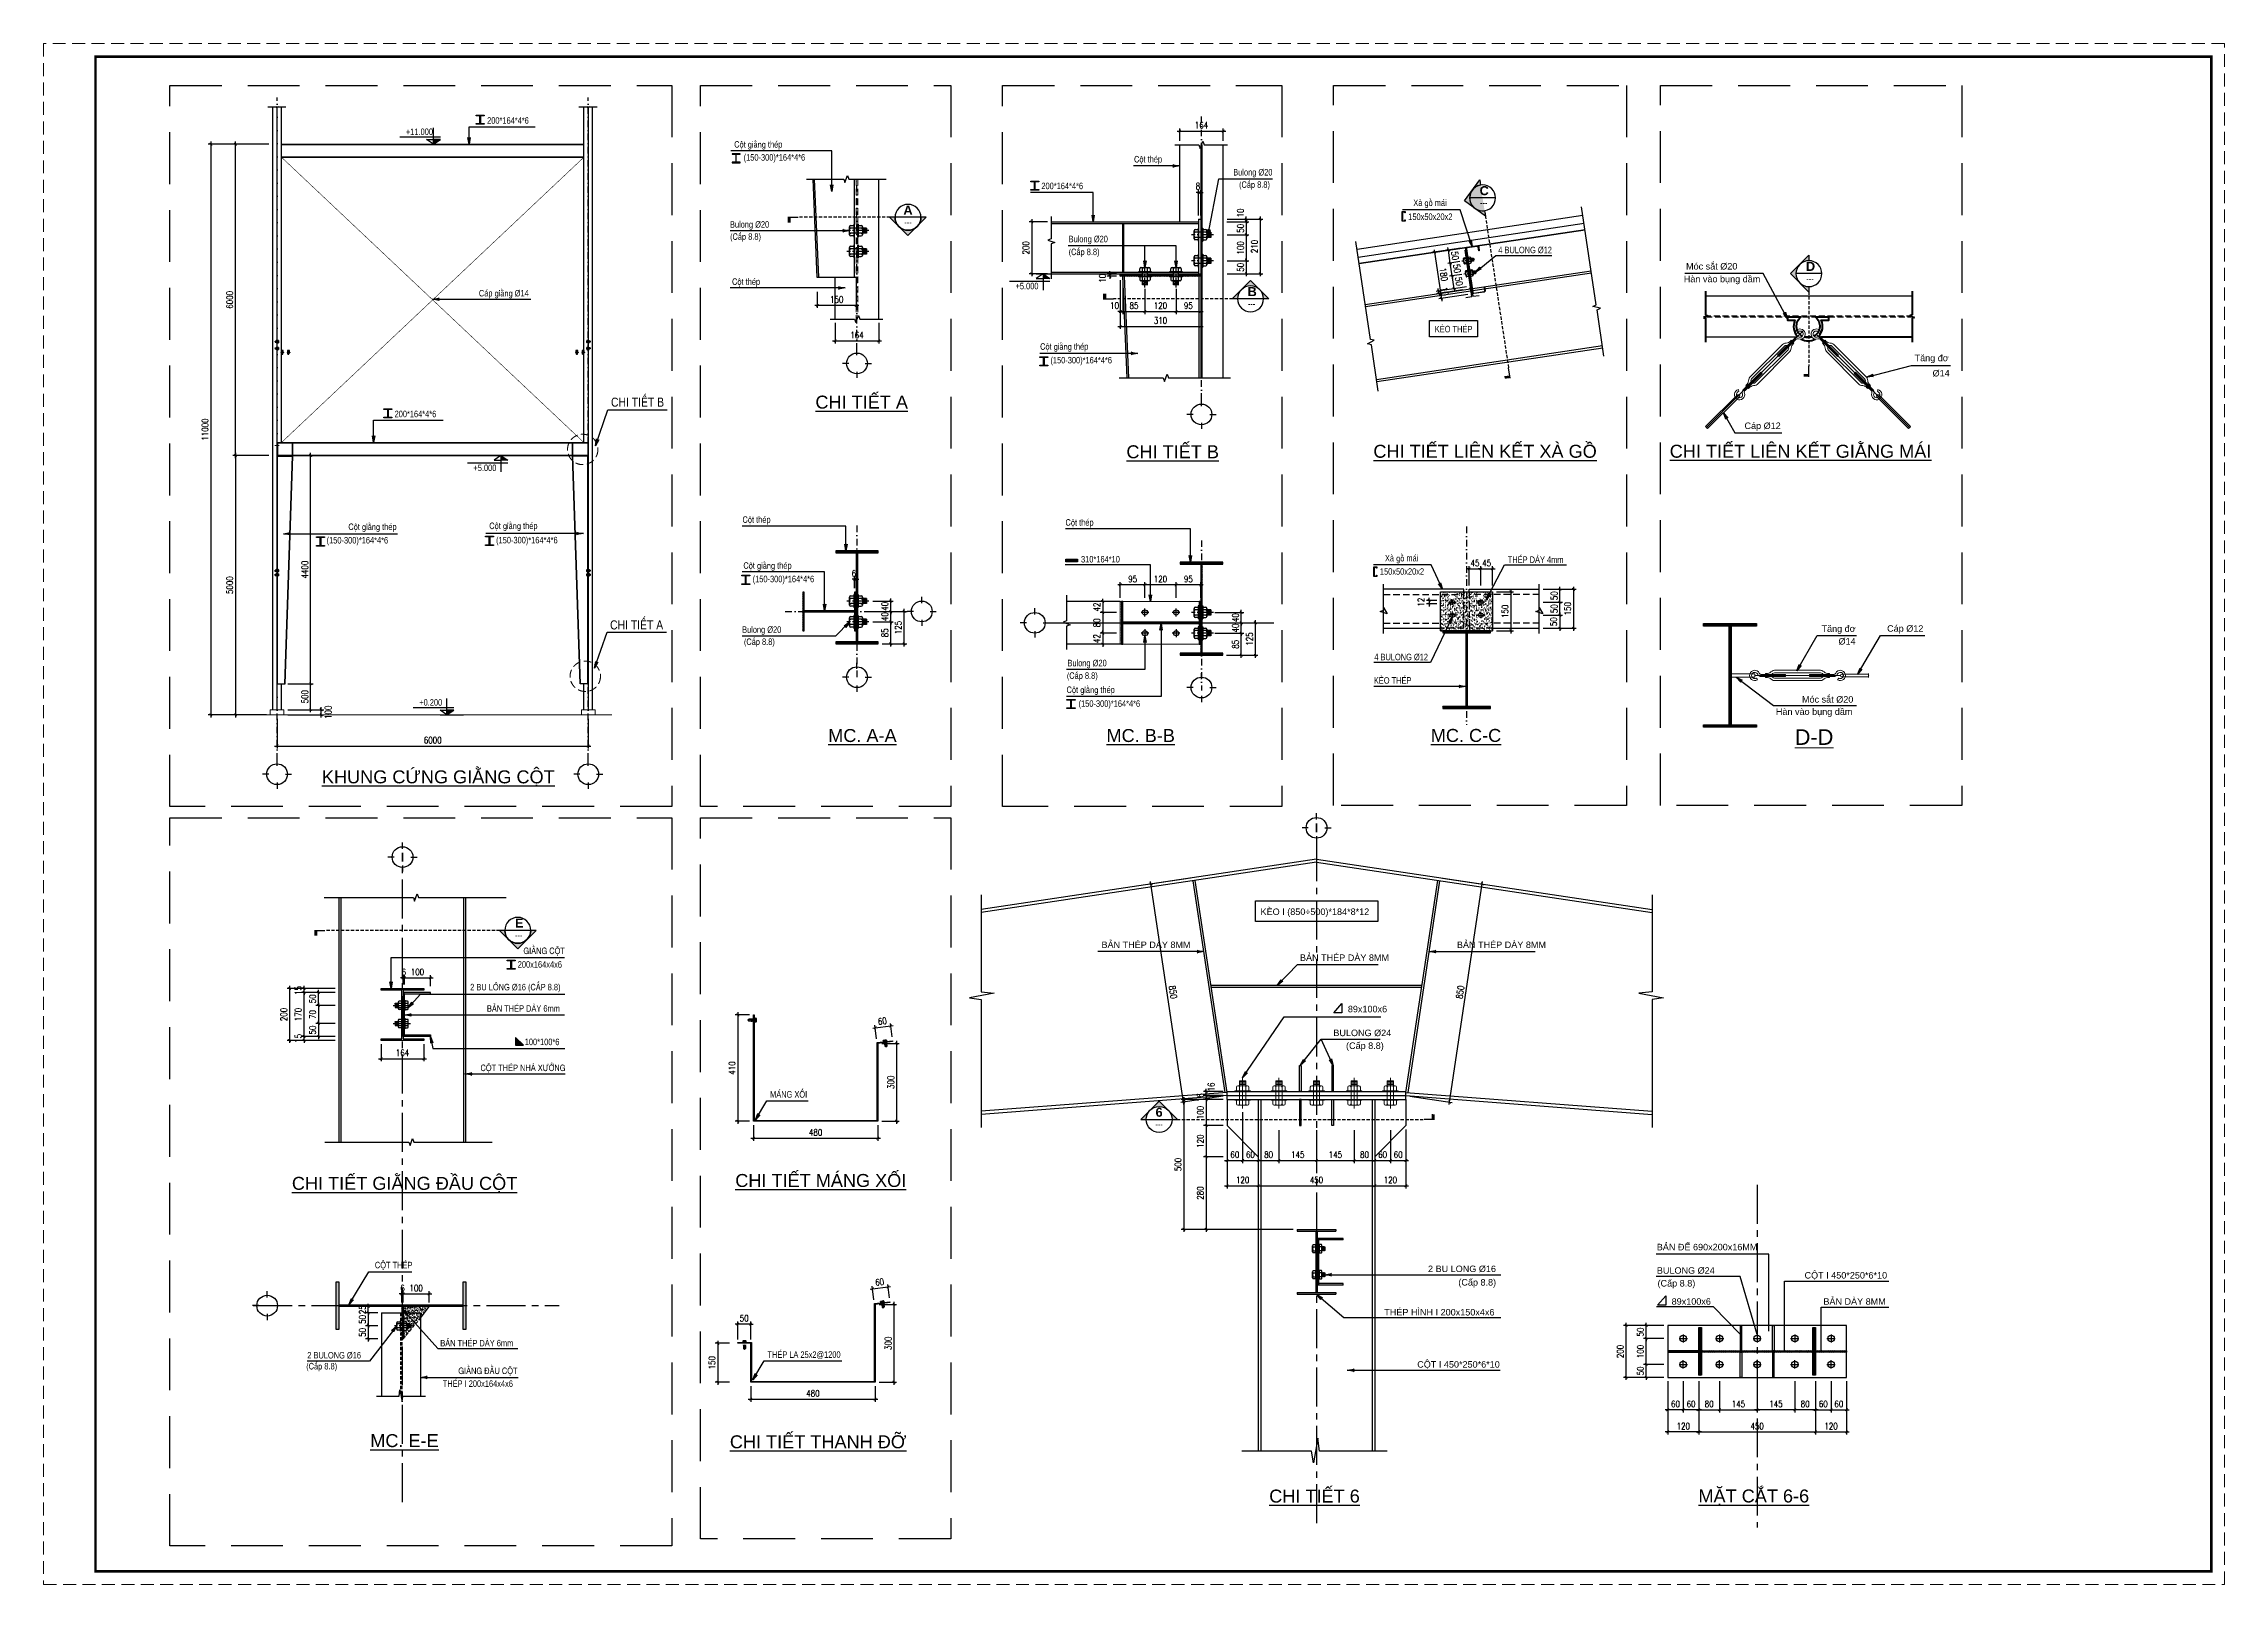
# Model space of a CAD drawing. Header units: millimetres. Extents: x 651127 to 1529722, y 768575 to 1021311.
# Drawn here: x 1000354 to 1084454, y 768575 to 827975 of the extents above; entities that cross this region are included whole.
import ezdxf
from ezdxf.enums import TextEntityAlignment as Align

# ---------------------------------------------------------------- set-up
doc = ezdxf.new("R2010")
doc.units = ezdxf.units.MM
doc.header["$LTSCALE"] = 1000
doc.header["$MEASUREMENT"] = 0
for name, pattern in [('CENTER2', [1.125, 0.75, -0.125, 0.125, -0.125]), ('DASHDOT', [25.4, 12.7, -6.35, 0, -6.35]), ('DASHDOTX2', [2, 1, -0.5, 0, -0.5]), ('DASHED2', [0.375, 0.25, -0.125]), ('HIDDEN', [0.375, 0.25, -0.125]), ('HIDDEN2', [0.1875, 0.125, -0.0625])]:
    doc.linetypes.add(name, pattern=pattern)
doc.layers.get('DEFPOINTS').update_dxf_attribs({"color": 8, "lineweight": 9})
for name, color, linetype, lineweight in [('1  MANH', 145, 'Continuous', 9), ('CHU-VN', 7, 'Continuous', 5), ('coban', 7, 'Continuous', 18), ('DIM', 144, 'Continuous', 15), ('GHICHU', 115, 'Continuous', 20)]:
    doc.layers.add(name, color=color, linetype=linetype, lineweight=lineweight)
for name, color, linetype in [('1 BAO', 2, 'Continuous'), ('1 DIM', 147, 'Continuous'), ('1 TEXT', 7, 'Continuous'), ('CHI TIET THEP', 145, 'Continuous'), ('CHU VN', 7, 'Continuous'), ('DBAO', 1, 'Continuous'), ('HATCH', 8, 'Continuous'), ('KEO THEP TL10', 51, 'Continuous'), ('KHUNG TEN', 7, 'Continuous'), ('KICH THUOC', 147, 'Continuous'), ('KTHUOC', 136, 'Continuous'), ('KY HIEU', 40, 'Continuous'), ('LUOI', 9, 'DASHDOTX2'), ('NET DUT', 143, 'HIDDEN2'), ('NET MANH', 143, 'Continuous'), ('NETDAM', 1, 'Continuous'), ('PHU KIEN', 2, 'Continuous'), ('PHU KIEN MANH', 9, 'Continuous'), ('TEXT', 2, 'Continuous'), ('THEP MANH', 253, 'Continuous'), ('TRUC', 8, 'CENTER2')]:
    doc.layers.add(name, color=color, linetype=linetype)
doc.styles.add('CHU 250', font='VNI-Helve-Condense.TTF')
doc.styles.add('CHU 350-HB', font='VNI-Helve-Bold.TTF')
doc.styles.add('CHU KT', font='romans.shx', dxfattribs={"width": 0.8})
doc.styles.add('Helve-Condense', font='VNI-Helve.TTF')
doc.styles.add('KEEC', font='VNI-Helve-Condense.TTF')
doc.styles.add('TIEU DE', font='VNI-Helve.TTF', dxfattribs={"width": 0.8})
doc.styles.add('VN3', font='VNI-Helve-Condense.TTF')
doc.styles.add('VNI-Helve-regular', font='VNI-Helve.TTF')
doc.dimstyles.new('1-10', dxfattribs={"dimscale": 100, "dimtxt": 2.5, "dimasz": 1, "dimexe": 1, "dimexo": 1.5, "dimgap": 1, "dimtad": 1, "dimdec": 0, "dimlfac": 0.1, "dimzin": 0, "dimdsep": 46, "dimtxsty": 'CHU KT', "dimblk": 'ARCHTICK', "dimcen": 1.5, "dimdle": 1, "dimclrd": 256, "dimclre": 256, "dimclrt": 7, "dimadec": 0, "dimazin": 0, "dimtfac": 1, "dimtdec": 0, "dimtix": 1, "dimtmove": 2, "dimatfit": 3, "dimfxl": 1, "dimtolj": 1, "dimtzin": 0, "dimarcsym": 0})
doc.dimstyles.new('LEADER', dxfattribs={"dimscale": 100, "dimtxt": 2.5, "dimasz": 2, "dimexe": 1, "dimexo": 1.5, "dimgap": 1, "dimtad": 1, "dimdec": 0, "dimlfac": 0.5, "dimzin": 0, "dimdsep": 46, "dimtxsty": 'CHU KT', "dimblk": 'LEADER', "dimcen": 1.5, "dimdle": 1, "dimclrd": 256, "dimclre": 256, "dimclrt": 7, "dimadec": 0, "dimazin": 0, "dimtfac": 1, "dimtdec": 0, "dimtix": 1, "dimtmove": 2, "dimatfit": 3, "dimldrblk": 'LEADER', "dimfxl": 1, "dimtolj": 1, "dimtzin": 0, "dimarcsym": 0})
doc.dimstyles.new('TL50', dxfattribs={"dimscale": 100, "dimtxt": 2.5, "dimasz": 1, "dimexe": 1, "dimexo": 1.5, "dimgap": 1, "dimtad": 1, "dimdec": 0, "dimlfac": 0.5, "dimzin": 0, "dimdsep": 46, "dimtxsty": 'CHU KT', "dimblk": 'ARCHTICK', "dimcen": 1.5, "dimdle": 1, "dimclrd": 256, "dimclre": 256, "dimclrt": 7, "dimadec": 0, "dimazin": 0, "dimtfac": 1, "dimtdec": 0, "dimtix": 1, "dimtmove": 2, "dimatfit": 3, "dimfxl": 1, "dimtolj": 1, "dimtzin": 0, "dimarcsym": 0})
pattern_1 = [(53.5307656, (903740.02, 610370.504), (-5.02610088, 3.71494413), [])]

msp = doc.modelspace()

# ---------------------------------------------------------------- texts
at = {"layer": '1 TEXT', "style": 'VNI-Helve-regular'}
for s, p in [('Moùc saét Þ20', (1063692.8, 819266.5)), ('Haøn vaøo buïng daàm', (1063606.3, 818774.5)), ('Taêng ñô', (1072507.3, 815730.8)), ('Þ14', (1073200, 815143.4)), ('Caùp Þ12', (1065947.1, 813117.8)), ('Taêng ñô', (1068917.6, 805295.7)), ('Þ14', (1069573, 804807.3)), ('Caùp Þ12', (1071447.1, 805302.1)), ('Haøn vaøo buïng daàm', (1067157.3, 802095.3)), ('Moùc saét Þ20', (1068165.1, 802568.4))]:
    msp.add_text(s, height=250, dxfattribs=at).set_placement(p)
at = {"layer": 'CHU VN', "linetype": 'Continuous', "style": 'VN3'}
for s, height, p in [('200*164*4*6', 250, (1017457, 824887)), ('Coät giaèng theùp', 250, (1026985.2, 823967.5)), ('(150-300)*164*4*6', 250, (1027351, 823464.2)), ('Coät theùp', 250, (1042406.1, 823393)), ('200*164*4*6', 250, (1038831.7, 822364)), ('Bulong Þ20', 250, (1046230.7, 822890.8)), ('(Caáp 8.8)', 250, (1046455.6, 822415.6)), ('Bulong Þ20', 250, (1026822.1, 820879.8)), ('(Caáp 8.8)', 250, (1026827.3, 820412.4)), ('(Caáp 8.8)', 250, (1039883.2, 819821.2)), ('Bulong Þ20', 250, (1039883.2, 820317.9)), ('Caùp giaèng Þ14', 250, (1017139, 818228.6)), ('Coät theùp', 250, (1026903.2, 818673.9)), ('Coät giaèng theùp', 250, (1038783.3, 816172.9)), ('(150-300)*164*4*6', 250, (1039181.8, 815646.5)), ('CHI TIEÁT B', 350, (1022234.4, 813977.4)), ('200*164*4*6', 250, (1013888.3, 813572.4)), ('Coät giaèng theùp', 250, (1012106.1, 809223.6)), ('Coät giaèng theùp', 250, (1017541.6, 809260.8)), ('Coät theùp', 250, (1027306.6, 809500.8)), ('Coät theùp', 250, (1039763.2, 809390.5)), ('(150-300)*164*4*6', 250, (1011268.6, 808704.4)), ('(150-300)*164*4*6', 250, (1017803.7, 808708.2)), ('310*164*10', 250, (1040361.5, 807972.7)), ('Coät giaèng theùp', 250, (1027340.4, 807728.4)), ('(150-300)*164*4*6', 250, (1027698.6, 807210.1)), ('CHI TIEÁT A', 350, (1022199.2, 805390.4)), ('Bulong Þ20', 250, (1027289.7, 805259.5)), ('(Caáp 8.8)', 250, (1027360.5, 804792.1)), ('Bulong Þ20', 250, (1039837.4, 803969.5)), ('Coät giaèng theùp', 250, (1039804.8, 802940.2)), ('(Caáp 8.8)', 250, (1039813.8, 803485.1)), ('(150-300)*164*4*6', 250, (1040268, 802406.5))]:
    msp.add_text(s, height=height, dxfattribs=at).set_placement(p)
at = {"layer": 'CHU VN'}
for s, height, style, p in [('Xaø goà maùi', 250, 'CHU 250', (1053175.2, 821714.1)), ('150x50x20x2', 250, 'CHU 250', (1052980.4, 821176.4)), ('%%UCHI TIEÁT A', 500, 'Helve-Condense', (1030116.8, 813904.1)), ('%%UCHI TIEÁT B', 500, 'Helve-Condense', (1042111, 811989.6)), ('%%UCHI TIEÁT LIEÂN KEÁT GIAÈNG MAÙI', 500, 'Helve-Condense', (1063062.9, 812009.9)), ('Xaø goà maùi', 250, 'CHU 250', (1052082.1, 808012.8)), ('150x50x20x2', 250, 'CHU 250', (1051887.3, 807500)), ('%%UMC. A-A', 500, 'Helve-Condense', (1030611.1, 801050.6)), ('%%UMC. B-B', 500, 'Helve-Condense', (1041343.5, 801050.6)), ('%%UMC. C-C', 500, 'Helve-Condense', (1053849.4, 801054.3)), ('%%UKHUNG CÖÙNG GIAÈNG COÄT', 500, 'Helve-Condense', (1011086.2, 799456.8)), ('KEØO I (850÷500)*184*8*12', 250, 'Helve-Condense', (1047284.2, 794382.1)), ('GIAÈNG COÄT', 250, 'CHU 250', (1018855, 792875.5)), ('BAÛN THEÙP DAØY 8MM', 250, 'Helve-Condense', (1041149.7, 793107.4)), ('BAÛN THEÙP DAØY 8MM', 250, 'Helve-Condense', (1054857, 793107.4)), ('200x164x4x6', 250, 'CHU 250', (1018639.7, 792350.4)), ('BAÛN THEÙP DAØY 8MM', 250, 'Helve-Condense', (1048804.7, 792610.7)), ('2 BU LOÂNG Þ16 (CAÁP 8.8)', 250, 'CHU 250', (1016804.2, 791475.8)), ('BAÛN THEÙP DAØY 6mm', 250, 'CHU 250', (1017449.3, 790652.4)), ('89x100x6', 250, 'Helve-Condense', (1050651, 790630.3)), (' BULONG Þ24', 250, 'Helve-Condense', (1049995, 789710.6)), ('100*100*6', 250, 'CHU 250', (1018908.9, 789364.1)), (' (Caáp 8.8)', 250, 'Helve-Condense', (1050483.7, 789217.6)), ('COÄT THEÙP NHAØ XÖÔÛNG', 250, 'CHU 250', (1017202.3, 788364.1)), ('MAÙNG XOÁI', 250, 'CHU 250', (1028370.1, 787340.1)), ('BAÛN ÑEÁ 690x200x16MM', 250, 'Helve-Condense', (1062564.3, 781453.9)), ('COÄT THEÙP ', 250, 'CHU 250', (1013130.3, 780760.4)), ('2 BU LONG Þ16', 250, 'Helve-Condense', (1053742.9, 780615)), (' BULONG Þ24', 250, 'Helve-Condense', (1062470.9, 780550.8)), ('(Caáp 8.8)', 250, 'Helve-Condense', (1054912.3, 780094.9)), (' (Caáp 8.8)', 250, 'Helve-Condense', (1062497.3, 780057.8)), ('89x100x6', 250, 'Helve-Condense', (1063136.9, 779355.9)), ('BAÛN DAØY 8MM', 250, 'Helve-Condense', (1068989.3, 779355.9)), ('THEÙP HÌNH I 200x150x4x6', 250, 'Helve-Condense', (1052054.4, 778941)), ('BAÛN THEÙP DAØY 6mm', 250, 'CHU 250', (1015650.8, 777750.4)), ('(Caáp 8.8)', 250, 'CHU 250', (1010481.2, 776861.5)), ('2 BULONG Þ16', 250, 'CHU 250', (1010522.4, 777283.4)), ('THEÙP LA 25x2@1200', 250, 'CHU 250', (1028266.8, 777308.2)), ('THEÙP I 200x164x4x6', 250, 'CHU 250', (1015746.3, 776189.4)), ('GIAÈNG ÑAÀU COÄT', 250, 'CHU 250', (1016345.8, 776684.4)), ('%%UMC. E-E', 500, 'Helve-Condense', (1012950.2, 773865.8))]:
    msp.add_text(s, height=height, dxfattribs=dict(at, style=style)).set_placement(p)
at = {"layer": 'CHU VN', "style": 'Helve-Condense'}
for s, p in [('%%UCHI TIEÁT LIEÂN KEÁT XAØ GOÀ', (1055942.3, 812008.7)), ('%%UCHI TIEÁT GIAÈNG ÑAÀU COÄT', (1014273.5, 783785.6)), ('%%UCHI TIEÁT 6', (1049364.3, 771728.7)), ('%%UMAËT CAÉT 6-6', (1066305.2, 771732.7))]:
    msp.add_text(s, height=500, dxfattribs=at).set_placement(p, align=Align.CENTER)
for s, height, p in [('%%UCHI TIEÁT MAÙNG XOÁI', 500, (1030325, 784217.9)), ('COÄT I 450*250*6*10', 250, (1069855.2, 780496.3)), ('COÄT I 450*250*6*10', 250, (1054918.3, 777062.5)), ('%%UCHI TIEÁT THANH ÑÔÕ', 500, (1030221.7, 774143.6))]:
    msp.add_text(s, height=height, dxfattribs=at).set_placement(p, align=Align.MIDDLE)
at = {"layer": 'CHU-VN', "style": 'TIEU DE'}
msp.add_text('%%UD-D', height=600, dxfattribs=at).set_placement((1067884.6, 800940.4))
at = {"layer": 'HATCH', "color": 0, "linetype": 'Continuous', "style": 'KEEC'}
for s, p in [('4 BULONG Þ12', (1056452.3, 819894.8)), ('THEÙP DAØY 4mm', (1056818.6, 807954.8)), ('4 BULONG Þ12', (1051671.6, 804202.5)), ('KEØO THEÙP', (1051655.1, 803301.3))]:
    msp.add_text(s, height=250, dxfattribs=at).set_placement(p)
at = {"layer": 'TEXT', "color": 2, "linetype": 'Continuous', "style": 'KEEC'}
msp.add_text('KEØO THEÙP', height=250, dxfattribs=at).set_placement((1054004.1, 816843.9))

# ---------------------------------------------------------------- blocks, each defined once
blk = doc.blocks.new('*U18')
at = {"color": 8, "linetype": 'CENTER2', "ltscale": 0.5}
blk.add_line((183392.2, 210039.1), (183459, 210039.1), dxfattribs=at)
for p, q in [((183399.7, 210047.1), (183412.2, 210047.1)), ((183399.7, 210047.1), (183399.7, 210031.1)), ((183402.8, 210031.1), (183399.7, 210047.1)), ((183399.7, 210031.1), (183412.2, 210031.1)), ((183405.8, 210031.1), (183402.8, 210047.1)), ((183409.2, 210031.1), (183406.1, 210047.1)), ((183412.2, 210031.1), (183409.2, 210047.1)), ((183412.2, 210051.5), (183412.2, 210026.8)), ((183425, 210055.1), (183415.8, 210055.1)), ((183415.8, 210047.1), (183425, 210047.1)), ((183415.8, 210031.1), (183425, 210031.1)), ((183425, 210023.1), (183415.8, 210023.1)), ((183426.5, 210059.2), (183425, 210059.2)), ((183425, 210059.2), (183425, 210019.1)), ((183426.5, 210019.1), (183425, 210019.1)), ((183426.5, 210019.1), (183426.5, 210059.2)), ((183426.5, 210047.1), (183436.5, 210047.1)), ((183426.5, 210031.1), (183436.5, 210031.1)), ((183436.5, 210059.2), (183437.9, 210059.2)), ((183436.5, 210019.1), (183436.5, 210059.2)), ((183436.5, 210019.1), (183437.9, 210019.1)), ((183437.9, 210059.2), (183437.9, 210019.1)), ((183447.1, 210055.1), (183437.9, 210055.1)), ((183437.9, 210047.1), (183447.1, 210047.1)), ((183437.9, 210031.1), (183447.1, 210031.1)), ((183437.9, 210023.1), (183447.1, 210023.1)), ((183450.7, 210026.8), (183450.7, 210051.5))]:
    blk.add_line(p, q)
for centre, start, end in [((183415.8, 210051.5), 90, 180), ((183415.8, 210050.8), 180, 270), ((183415.8, 210043.5), 90, 180), ((183415.8, 210034.8), 180, 270), ((183415.8, 210027.5), 90, 180), ((183415.8, 210026.8), 180, 270), ((183447.1, 210051.5), 0, 90), ((183447.1, 210050.8), 270, 0), ((183447.1, 210043.5), 0, 90), ((183447.1, 210034.8), 270, 0), ((183447.1, 210027.5), 0, 90), ((183447.1, 210026.8), 270, 0)]:
    blk.add_arc(centre, 3.64, start, end)
blk = doc.blocks.new('_ARCHTICK')
at = {"color": 0, "linetype": 'ByBlock', "const_width": 0.3}
blk.add_lwpolyline([(-0.5, -0.5), (0.5, 0.5)], dxfattribs=at)
blk = doc.blocks.new('*D21')
at = {"layer": 'DEFPOINTS', "color": 0}
for p in [(1010952, 791397), (1011752, 791397), (1011752, 790897)]:
    blk.add_point(p, dxfattribs=at)
at = {"layer": 'KICH THUOC', "lineweight": -2}
for p, q in [((1011602, 791397), (1010852, 791397)), ((1010952, 791397), (1010952, 791497)), ((1010952, 790897), (1010952, 791397)), ((1011602, 790897), (1010852, 790897)), ((1010952, 790897), (1010952, 790797))]:
    blk.add_line(p, q, dxfattribs=at)
at = {"layer": 'KICH THUOC', "lineweight": -2, "xscale": 100, "yscale": 100, "zscale": 100}
for p, rotation in [((1010952, 791397), 270), ((1010952, 790897), 90)]:
    blk.add_blockref('_ARCHTICK', p, dxfattribs=dict(at, rotation=rotation))
at = {"layer": 'KICH THUOC', "color": 7, "insert": (1010727, 791147), "char_height": 250, "attachment_point": 5, "rotation": 90, "style": 'CHU KT'}
blk.add_mtext('\\A1;50', dxfattribs=at)
blk = doc.blocks.new('*D22')
at = {"layer": 'DEFPOINTS', "color": 0}
for p in [(1011752, 790897), (1010952, 790197), (1011752, 790197)]:
    blk.add_point(p, dxfattribs=at)
at = {"layer": 'KICH THUOC', "lineweight": -2}
for p, q in [((1011602, 790897), (1010852, 790897)), ((1010952, 790997), (1010952, 790097)), ((1011602, 790197), (1010852, 790197))]:
    blk.add_line(p, q, dxfattribs=at)
at = {"layer": 'KICH THUOC', "lineweight": -2, "xscale": 100, "yscale": 100, "zscale": 100}
for p, rotation in [((1010952, 790897), 90), ((1010952, 790197), 270)]:
    blk.add_blockref('_ARCHTICK', p, dxfattribs=dict(at, rotation=rotation))
at = {"layer": 'KICH THUOC', "color": 7, "insert": (1010727, 790547), "char_height": 250, "attachment_point": 5, "rotation": 90, "style": 'CHU KT'}
blk.add_mtext('\\A1;70', dxfattribs=at)
blk = doc.blocks.new('*D23')
at = {"layer": 'DEFPOINTS', "color": 0}
for p in [(1011752, 790197), (1010952, 789697), (1011752, 789697)]:
    blk.add_point(p, dxfattribs=at)
at = {"layer": 'KICH THUOC', "lineweight": -2}
for p, q in [((1011602, 790197), (1010852, 790197)), ((1010952, 790197), (1010952, 790297)), ((1010952, 790197), (1010952, 789697)), ((1011602, 789697), (1010852, 789697)), ((1010952, 789697), (1010952, 789597))]:
    blk.add_line(p, q, dxfattribs=at)
at = {"layer": 'KICH THUOC', "lineweight": -2, "xscale": 100, "yscale": 100, "zscale": 100}
for p, rotation in [((1010952, 790197), 270), ((1010952, 789697), 90)]:
    blk.add_blockref('_ARCHTICK', p, dxfattribs=dict(at, rotation=rotation))
at = {"layer": 'KICH THUOC', "color": 7, "insert": (1010727, 789947), "char_height": 250, "attachment_point": 5, "rotation": 90, "style": 'CHU KT'}
blk.add_mtext('\\A1;50', dxfattribs=at)
blk = doc.blocks.new('*D24')
at = {"layer": 'DEFPOINTS', "color": 0}
for p in [(1010397, 789697), (1011752, 789697), (1011752, 789547)]:
    blk.add_point(p, dxfattribs=at)
at = {"layer": 'KICH THUOC', "lineweight": -2}
for p, q in [((1010397, 789697), (1010397, 789797)), ((1011602, 789697), (1010297, 789697)), ((1011602, 789547), (1010297, 789547)), ((1010397, 789547), (1010397, 789697)), ((1010397, 789547), (1010397, 789447))]:
    blk.add_line(p, q, dxfattribs=at)
at = {"layer": 'KICH THUOC', "lineweight": -2, "xscale": 100, "yscale": 100, "zscale": 100}
for p, rotation in [((1010397, 789697), 270), ((1010397, 789547), 90)]:
    blk.add_blockref('_ARCHTICK', p, dxfattribs=dict(at, rotation=rotation))
at = {"layer": 'KICH THUOC', "color": 7, "insert": (1010172, 789622), "char_height": 250, "attachment_point": 5, "rotation": 90, "style": 'CHU KT'}
blk.add_mtext('\\A1;15', dxfattribs=at)
blk = doc.blocks.new('*D25')
at = {"layer": 'DEFPOINTS', "color": 0}
for p in [(1010397, 791397), (1011752, 791397), (1011752, 789697)]:
    blk.add_point(p, dxfattribs=at)
at = {"layer": 'KICH THUOC', "lineweight": -2}
for p, q in [((1011602, 791397), (1010297, 791397)), ((1010397, 789597), (1010397, 791497)), ((1011602, 789697), (1010297, 789697))]:
    blk.add_line(p, q, dxfattribs=at)
at = {"layer": 'KICH THUOC', "lineweight": -2, "xscale": 100, "yscale": 100, "zscale": 100}
for p, rotation in [((1010397, 791397), 90), ((1010397, 789697), 270)]:
    blk.add_blockref('_ARCHTICK', p, dxfattribs=dict(at, rotation=rotation))
at = {"layer": 'KICH THUOC', "color": 7, "insert": (1010172, 790547), "char_height": 250, "attachment_point": 5, "rotation": 90, "style": 'CHU KT'}
blk.add_mtext('\\A1;170', dxfattribs=at)
blk = doc.blocks.new('*D26')
at = {"layer": 'DEFPOINTS', "color": 0}
for p in [(1010397, 791547), (1011752, 791547), (1011752, 791397)]:
    blk.add_point(p, dxfattribs=at)
at = {"layer": 'KICH THUOC', "lineweight": -2}
for p, q in [((1011602, 791547), (1010297, 791547)), ((1011602, 791397), (1010297, 791397)), ((1010397, 791547), (1010397, 791647)), ((1010397, 791397), (1010397, 791547)), ((1010397, 791397), (1010397, 791297))]:
    blk.add_line(p, q, dxfattribs=at)
at = {"layer": 'KICH THUOC', "lineweight": -2, "xscale": 100, "yscale": 100, "zscale": 100}
for p, rotation in [((1010397, 791547), 270), ((1010397, 791397), 90)]:
    blk.add_blockref('_ARCHTICK', p, dxfattribs=dict(at, rotation=rotation))
at = {"layer": 'KICH THUOC', "color": 7, "insert": (1010172, 791472), "char_height": 250, "attachment_point": 5, "rotation": 90, "style": 'CHU KT'}
blk.add_mtext('\\A1;15', dxfattribs=at)
blk = doc.blocks.new('*D27')
at = {"layer": 'DEFPOINTS', "color": 0}
for p in [(1011752, 791547), (1009840, 789547), (1011752, 789547)]:
    blk.add_point(p, dxfattribs=at)
at = {"layer": 'KICH THUOC', "lineweight": -2}
for p, q in [((1011602, 791547), (1009740, 791547)), ((1009840, 791647), (1009840, 789447)), ((1011602, 789547), (1009740, 789547))]:
    blk.add_line(p, q, dxfattribs=at)
at = {"layer": 'KICH THUOC', "lineweight": -2, "xscale": 100, "yscale": 100, "zscale": 100}
for p, rotation in [((1009840, 791547), 90), ((1009840, 789547), 270)]:
    blk.add_blockref('_ARCHTICK', p, dxfattribs=dict(at, rotation=rotation))
at = {"layer": 'KICH THUOC', "color": 7, "insert": (1009615, 790547), "char_height": 250, "attachment_point": 5, "rotation": 90, "style": 'CHU KT'}
blk.add_mtext('\\A1;200', dxfattribs=at)
blk = doc.blocks.new('LEADER')
at = {"linetype": 'CENTER2'}
blk.add_hatch(color=256, dxfattribs=at).paths.add_polyline_path([(-1.3, 0.22), (-1, 0), (-1.3, -0.22), (0, 0)])
blk.add_line((0, 0), (-1, 0), dxfattribs=at)
blk.add_lwpolyline([(-1.3, 0.22), (0, 0), (-1.3, -0.22), (-1, 0), (-1.3, 0.22)], dxfattribs=at)
blk = doc.blocks.new('*D28')
at = {"layer": 'DEFPOINTS', "color": 0}
for p in [(1012873, 779290), (1013387, 779290), (1013387, 779040)]:
    blk.add_point(p, dxfattribs=at)
at = {"layer": 'KICH THUOC', "lineweight": -2}
for p, q in [((1013237, 779290), (1012773, 779290)), ((1013237, 779040), (1012773, 779040)), ((1012873, 779290), (1012873, 779390)), ((1012873, 779040), (1012873, 779290)), ((1012873, 779040), (1012873, 778940))]:
    blk.add_line(p, q, dxfattribs=at)
at = {"layer": 'KICH THUOC', "lineweight": -2, "xscale": 100, "yscale": 100, "zscale": 100}
for p, rotation in [((1012873, 779290), 270), ((1012873, 779040), 90)]:
    blk.add_blockref('_ARCHTICK', p, dxfattribs=dict(at, rotation=rotation))
at = {"layer": 'KICH THUOC', "color": 7, "insert": (1012648, 779165), "char_height": 250, "attachment_point": 5, "rotation": 90, "style": 'CHU KT'}
blk.add_mtext('\\A1;25', dxfattribs=at)
blk = doc.blocks.new('*D29')
at = {"layer": 'DEFPOINTS', "color": 0}
for p in [(1013387, 779040), (1012873, 778540), (1013387, 778540)]:
    blk.add_point(p, dxfattribs=at)
at = {"layer": 'KICH THUOC', "lineweight": -2}
for p, q in [((1013237, 779040), (1012773, 779040)), ((1012873, 779040), (1012873, 779140)), ((1012873, 779040), (1012873, 778540)), ((1013237, 778540), (1012773, 778540)), ((1012873, 778540), (1012873, 778440))]:
    blk.add_line(p, q, dxfattribs=at)
at = {"layer": 'KICH THUOC', "lineweight": -2, "xscale": 100, "yscale": 100, "zscale": 100}
for p, rotation in [((1012873, 779040), 270), ((1012873, 778540), 90)]:
    blk.add_blockref('_ARCHTICK', p, dxfattribs=dict(at, rotation=rotation))
at = {"layer": 'KICH THUOC', "color": 7, "insert": (1012648, 778790), "char_height": 250, "attachment_point": 5, "rotation": 90, "style": 'CHU KT'}
blk.add_mtext('\\A1;50', dxfattribs=at)
blk = doc.blocks.new('*D30')
at = {"layer": 'DEFPOINTS', "color": 0}
for p in [(1012873, 778040), (1013387, 778540), (1013387, 778040)]:
    blk.add_point(p, dxfattribs=at)
at = {"layer": 'KICH THUOC', "lineweight": -2}
for p, q in [((1013237, 778540), (1012773, 778540)), ((1013237, 778040), (1012773, 778040)), ((1012873, 778540), (1012873, 778640)), ((1012873, 778540), (1012873, 778040)), ((1012873, 778040), (1012873, 777940))]:
    blk.add_line(p, q, dxfattribs=at)
at = {"layer": 'KICH THUOC', "lineweight": -2, "xscale": 100, "yscale": 100, "zscale": 100}
for p, rotation in [((1012873, 778540), 270), ((1012873, 778040), 90)]:
    blk.add_blockref('_ARCHTICK', p, dxfattribs=dict(at, rotation=rotation))
at = {"layer": 'KICH THUOC', "color": 7, "insert": (1012648, 778290), "char_height": 250, "attachment_point": 5, "rotation": 90, "style": 'CHU KT'}
blk.add_mtext('\\A1;50', dxfattribs=at)
blk = doc.blocks.new('*D31')
at = {"layer": 'DEFPOINTS', "color": 0}
for p in [(1015222, 779773), (1014222, 779290), (1015222, 779290)]:
    blk.add_point(p, dxfattribs=at)
at = {"layer": 'KICH THUOC', "lineweight": -2}
for p, q in [((1014122, 779773), (1015322, 779773)), ((1014222, 779440), (1014222, 779873)), ((1015222, 779440), (1015222, 779873))]:
    blk.add_line(p, q, dxfattribs=at)
at = {"layer": 'KICH THUOC', "lineweight": -2, "xscale": 100, "yscale": 100, "zscale": 100, "rotation": 180}
blk.add_blockref('_ARCHTICK', (1014222, 779773), dxfattribs=at)
at = {"layer": 'KICH THUOC', "lineweight": -2, "xscale": 100, "yscale": 100, "zscale": 100}
blk.add_blockref('_ARCHTICK', (1015222, 779773), dxfattribs=at)
at = {"layer": 'KICH THUOC', "color": 7, "insert": (1014722, 779998), "char_height": 250, "attachment_point": 5, "style": 'CHU KT'}
blk.add_mtext('\\A1;100', dxfattribs=at)
blk = doc.blocks.new('*D32')
at = {"layer": 'DEFPOINTS', "color": 0}
for p in [(1014274, 791547), (1015274, 791959), (1015274, 791487)]:
    blk.add_point(p, dxfattribs=at)
at = {"layer": 'KICH THUOC', "lineweight": -2}
for p, q in [((1014174, 791959), (1015374, 791959)), ((1014274, 791697), (1014274, 792059)), ((1015274, 791637), (1015274, 792059))]:
    blk.add_line(p, q, dxfattribs=at)
at = {"layer": 'KICH THUOC', "lineweight": -2, "xscale": 100, "yscale": 100, "zscale": 100, "rotation": 180}
blk.add_blockref('_ARCHTICK', (1014274, 791959), dxfattribs=at)
at = {"layer": 'KICH THUOC', "lineweight": -2, "xscale": 100, "yscale": 100, "zscale": 100}
blk.add_blockref('_ARCHTICK', (1015274, 791959), dxfattribs=at)
at = {"layer": 'KICH THUOC', "color": 7, "insert": (1014774, 792184), "char_height": 250, "attachment_point": 5, "style": 'CHU KT'}
blk.add_mtext('\\A1;100', dxfattribs=at)
blk = doc.blocks.new('*D33')
at = {"layer": 'DEFPOINTS', "color": 0}
for p in [(1014214, 791959), (1014214, 791547), (1014274, 791547)]:
    blk.add_point(p, dxfattribs=at)
at = {"layer": 'KICH THUOC', "lineweight": -2}
for p, q in [((1014214, 791959), (1014114, 791959)), ((1014214, 791697), (1014214, 792059)), ((1014274, 791959), (1014214, 791959)), ((1014274, 791697), (1014274, 792059)), ((1014274, 791959), (1014374, 791959))]:
    blk.add_line(p, q, dxfattribs=at)
at = {"layer": 'KICH THUOC', "lineweight": -2, "xscale": 100, "yscale": 100, "zscale": 100}
blk.add_blockref('_ARCHTICK', (1014214, 791959), dxfattribs=at)
at = {"layer": 'KICH THUOC', "lineweight": -2, "xscale": 100, "yscale": 100, "zscale": 100, "rotation": 180}
blk.add_blockref('_ARCHTICK', (1014274, 791959), dxfattribs=at)
at = {"layer": 'KICH THUOC', "color": 7, "insert": (1014244, 792184), "char_height": 250, "attachment_point": 5, "style": 'CHU KT'}
blk.add_mtext('\\A1;6', dxfattribs=at)
blk = doc.blocks.new('*D34')
at = {"layer": 'DEFPOINTS', "color": 0}
for p in [(1013374, 789547), (1015014, 789547), (1015014, 788841)]:
    blk.add_point(p, dxfattribs=at)
at = {"layer": 'KICH THUOC', "lineweight": -2}
for p, q in [((1013374, 789397), (1013374, 788741)), ((1015014, 789397), (1015014, 788741)), ((1013274, 788841), (1015114, 788841))]:
    blk.add_line(p, q, dxfattribs=at)
at = {"layer": 'KICH THUOC', "lineweight": -2, "xscale": 100, "yscale": 100, "zscale": 100, "rotation": 180}
blk.add_blockref('_ARCHTICK', (1013374, 788841), dxfattribs=at)
at = {"layer": 'KICH THUOC', "lineweight": -2, "xscale": 100, "yscale": 100, "zscale": 100}
blk.add_blockref('_ARCHTICK', (1015014, 788841), dxfattribs=at)
at = {"layer": 'KICH THUOC', "color": 7, "insert": (1014194, 789066), "char_height": 250, "attachment_point": 5, "style": 'CHU KT'}
blk.add_mtext('\\A1;164', dxfattribs=at)
blk = doc.blocks.new('*D35')
at = {"layer": 'DEFPOINTS', "color": 0}
for p in [(1014162, 779773), (1014162, 779290), (1014222, 779290)]:
    blk.add_point(p, dxfattribs=at)
at = {"layer": 'KICH THUOC', "lineweight": -2}
for p, q in [((1014162, 779773), (1014062, 779773)), ((1014162, 779440), (1014162, 779873)), ((1014222, 779773), (1014162, 779773)), ((1014222, 779440), (1014222, 779873)), ((1014222, 779773), (1014322, 779773))]:
    blk.add_line(p, q, dxfattribs=at)
at = {"layer": 'KICH THUOC', "lineweight": -2, "xscale": 100, "yscale": 100, "zscale": 100}
blk.add_blockref('_ARCHTICK', (1014162, 779773), dxfattribs=at)
at = {"layer": 'KICH THUOC', "lineweight": -2, "xscale": 100, "yscale": 100, "zscale": 100, "rotation": 180}
blk.add_blockref('_ARCHTICK', (1014222, 779773), dxfattribs=at)
at = {"layer": 'KICH THUOC', "color": 7, "insert": (1014192, 779998), "char_height": 250, "attachment_point": 5, "style": 'CHU KT'}
blk.add_mtext('\\A1;6', dxfattribs=at)
blk = doc.blocks.new('*D36')
at = {"layer": 'DEFPOINTS', "color": 0}
for p in [(1058032, 806937), (1058832, 806937), (1058032, 806441)]:
    blk.add_point(p, dxfattribs=at)
at = {"layer": 'KICH THUOC', "lineweight": -2}
for p, q in [((1058182, 806937), (1058932, 806937)), ((1058832, 806341), (1058832, 807037)), ((1058182, 806441), (1058932, 806441))]:
    blk.add_line(p, q, dxfattribs=at)
at = {"layer": 'KICH THUOC', "lineweight": -2, "xscale": 100, "yscale": 100, "zscale": 100}
for p, rotation in [((1058832, 806937), 90), ((1058832, 806441), 270)]:
    blk.add_blockref('_ARCHTICK', p, dxfattribs=dict(at, rotation=rotation))
at = {"layer": 'KICH THUOC', "color": 7, "insert": (1058607, 806689), "char_height": 250, "attachment_point": 5, "rotation": 90, "style": 'CHU KT'}
blk.add_mtext('\\A1;50', dxfattribs=at)
blk = doc.blocks.new('*D37')
at = {"layer": 'DEFPOINTS', "color": 0}
for p in [(1053782, 806371), (1054229, 806511), (1054229, 806371)]:
    blk.add_point(p, dxfattribs=at)
at = {"layer": 'KICH THUOC', "lineweight": -2}
for p, q in [((1053782, 806511), (1053782, 806611)), ((1054079, 806511), (1053682, 806511)), ((1054079, 806371), (1053682, 806371)), ((1053782, 806511), (1053782, 806371)), ((1053782, 806371), (1053782, 806271))]:
    blk.add_line(p, q, dxfattribs=at)
at = {"layer": 'KICH THUOC', "lineweight": -2, "xscale": 100, "yscale": 100, "zscale": 100}
for p, rotation in [((1053782, 806511), 270), ((1053782, 806371), 90)]:
    blk.add_blockref('_ARCHTICK', p, dxfattribs=dict(at, rotation=rotation))
at = {"layer": 'KICH THUOC', "color": 7, "insert": (1053472, 806441), "char_height": 250, "attachment_point": 5, "rotation": 90, "style": 'CHU KT'}
blk.add_mtext('\\A1;12', dxfattribs=at)
blk = doc.blocks.new('*D38')
at = {"layer": 'DEFPOINTS', "color": 0}
for p in [(1055779, 807726), (1055329, 806937), (1055779, 806937)]:
    blk.add_point(p, dxfattribs=at)
at = {"layer": 'KICH THUOC', "lineweight": -2}
for p, q in [((1055329, 807726), (1055229, 807726)), ((1055329, 807087), (1055329, 807826)), ((1055329, 807726), (1055779, 807726)), ((1055779, 807087), (1055779, 807826)), ((1055779, 807726), (1055879, 807726))]:
    blk.add_line(p, q, dxfattribs=at)
at = {"layer": 'KICH THUOC', "lineweight": -2, "xscale": 100, "yscale": 100, "zscale": 100}
blk.add_blockref('_ARCHTICK', (1055329, 807726), dxfattribs=at)
at = {"layer": 'KICH THUOC', "lineweight": -2, "xscale": 100, "yscale": 100, "zscale": 100, "rotation": 180}
blk.add_blockref('_ARCHTICK', (1055779, 807726), dxfattribs=at)
at = {"layer": 'KICH THUOC', "color": 7, "insert": (1055554, 807951), "char_height": 250, "attachment_point": 5, "style": 'CHU KT'}
blk.add_mtext('\\A1;45', dxfattribs=at)
blk = doc.blocks.new('*D39')
at = {"layer": 'DEFPOINTS', "color": 0}
for p in [(1056229, 807726), (1055779, 806937), (1056229, 806937)]:
    blk.add_point(p, dxfattribs=at)
at = {"layer": 'KICH THUOC', "lineweight": -2}
for p, q in [((1055779, 807726), (1055679, 807726)), ((1055779, 807087), (1055779, 807826)), ((1055779, 807726), (1056229, 807726)), ((1056229, 807087), (1056229, 807826)), ((1056229, 807726), (1056329, 807726))]:
    blk.add_line(p, q, dxfattribs=at)
at = {"layer": 'KICH THUOC', "lineweight": -2, "xscale": 100, "yscale": 100, "zscale": 100}
blk.add_blockref('_ARCHTICK', (1055779, 807726), dxfattribs=at)
at = {"layer": 'KICH THUOC', "lineweight": -2, "xscale": 100, "yscale": 100, "zscale": 100, "rotation": 180}
blk.add_blockref('_ARCHTICK', (1056229, 807726), dxfattribs=at)
at = {"layer": 'KICH THUOC', "color": 7, "insert": (1056004, 807951), "char_height": 250, "attachment_point": 5, "style": 'CHU KT'}
blk.add_mtext('\\A1;45', dxfattribs=at)
blk = doc.blocks.new('*D40')
at = {"layer": 'DEFPOINTS', "color": 0}
for p in [(1058032, 805938), (1058032, 805437), (1058832, 805437)]:
    blk.add_point(p, dxfattribs=at)
at = {"layer": 'KICH THUOC', "lineweight": -2}
for p, q in [((1058182, 805938), (1058932, 805938)), ((1058832, 806038), (1058832, 805337)), ((1058182, 805437), (1058932, 805437))]:
    blk.add_line(p, q, dxfattribs=at)
at = {"layer": 'KICH THUOC', "lineweight": -2, "xscale": 100, "yscale": 100, "zscale": 100}
for p, rotation in [((1058832, 805938), 90), ((1058832, 805437), 270)]:
    blk.add_blockref('_ARCHTICK', p, dxfattribs=dict(at, rotation=rotation))
at = {"layer": 'KICH THUOC', "color": 7, "insert": (1058588, 805688), "char_height": 250, "attachment_point": 5, "rotation": 90, "style": 'CHU KT'}
blk.add_mtext('\\A1;50', dxfattribs=at)
blk = doc.blocks.new('*D41')
at = {"layer": 'DEFPOINTS', "color": 0}
for p in [(1058032, 806441), (1058032, 805938), (1058832, 806441)]:
    blk.add_point(p, dxfattribs=at)
at = {"layer": 'KICH THUOC', "lineweight": -2}
for p, q in [((1058832, 806441), (1058832, 806541)), ((1058182, 806441), (1058932, 806441)), ((1058182, 805938), (1058932, 805938)), ((1058832, 805938), (1058832, 806441)), ((1058832, 805938), (1058832, 805838))]:
    blk.add_line(p, q, dxfattribs=at)
at = {"layer": 'KICH THUOC', "lineweight": -2, "xscale": 100, "yscale": 100, "zscale": 100}
for p, rotation in [((1058832, 806441), 270), ((1058832, 805938), 90)]:
    blk.add_blockref('_ARCHTICK', p, dxfattribs=dict(at, rotation=rotation))
at = {"layer": 'KICH THUOC', "color": 7, "insert": (1058607, 806190), "char_height": 250, "attachment_point": 5, "rotation": 90, "style": 'CHU KT'}
blk.add_mtext('\\A1;50', dxfattribs=at)
blk = doc.blocks.new('*D42')
at = {"layer": 'DEFPOINTS', "color": 0}
for p in [(1056229, 806838), (1056229, 805337), (1056937, 805337)]:
    blk.add_point(p, dxfattribs=at)
at = {"layer": 'KICH THUOC', "lineweight": -2}
for p, q in [((1056379, 806838), (1057037, 806838)), ((1056937, 806938), (1056937, 805237)), ((1056379, 805337), (1057037, 805337))]:
    blk.add_line(p, q, dxfattribs=at)
at = {"layer": 'KICH THUOC', "lineweight": -2, "xscale": 100, "yscale": 100, "zscale": 100}
for p, rotation in [((1056937, 806838), 90), ((1056937, 805337), 270)]:
    blk.add_blockref('_ARCHTICK', p, dxfattribs=dict(at, rotation=rotation))
at = {"layer": 'KICH THUOC', "color": 7, "insert": (1056712, 806087), "char_height": 250, "attachment_point": 5, "rotation": 90, "style": 'CHU KT'}
blk.add_mtext('\\A1;150', dxfattribs=at)
blk = doc.blocks.new('*D43')
at = {"layer": 'DEFPOINTS', "color": 0}
for p in [(1054151, 818439), (1055240, 818501), (1055378, 818623)]:
    blk.add_point(p, dxfattribs=at)
at = {"layer": 'KICH THUOC', "lineweight": -2}
for p, q in [((1055229, 818600), (1054052, 818424)), ((1055091, 818479), (1054067, 818325)), ((1054151, 818439), (1054136, 818537)), ((1054166, 818340), (1054151, 818439)), ((1054166, 818340), (1054180, 818241))]:
    blk.add_line(p, q, dxfattribs=at)
at = {"layer": 'KICH THUOC', "lineweight": -2, "xscale": 100, "yscale": 100, "zscale": 100}
for p, rotation in [((1054151, 818439), 278.5307656098252), ((1054166, 818340), 98.53076560982522)]:
    blk.add_blockref('_ARCHTICK', p, dxfattribs=dict(at, rotation=rotation))
at = {"layer": 'KICH THUOC', "color": 7, "insert": (1054381, 818422), "char_height": 250, "attachment_point": 5, "rotation": 278.53077, "style": 'CHU KT'}
blk.add_mtext('\\A1;10', dxfattribs=at)
blk = doc.blocks.new('*D44')
at = {"layer": 'DEFPOINTS', "color": 0}
for p in [(1054674, 819023), (1055198, 819101), (1055378, 818623)]:
    blk.add_point(p, dxfattribs=at)
at = {"layer": 'KICH THUOC', "lineweight": -2}
for p, q in [((1055050, 819079), (1054575, 819008)), ((1055229, 818600), (1054649, 818513)), ((1054674, 819023), (1054659, 819122)), ((1054748, 818528), (1054674, 819023)), ((1054748, 818528), (1054763, 818429))]:
    blk.add_line(p, q, dxfattribs=at)
at = {"layer": 'KICH THUOC', "lineweight": -2, "xscale": 100, "yscale": 100, "zscale": 100}
for p, rotation in [((1054674, 819023), 278.5307656098252), ((1054748, 818528), 98.53076560982522)]:
    blk.add_blockref('_ARCHTICK', p, dxfattribs=dict(at, rotation=rotation))
at = {"layer": 'KICH THUOC', "color": 7, "insert": (1054934, 818809), "char_height": 250, "attachment_point": 5, "rotation": 278.53077, "style": 'CHU KT'}
blk.add_mtext('\\A1;50', dxfattribs=at)
blk = doc.blocks.new('*D45')
at = {"layer": 'DEFPOINTS', "color": 0}
for p in [(1054600, 819517), (1055124, 819596), (1055198, 819101)]:
    blk.add_point(p, dxfattribs=at)
at = {"layer": 'KICH THUOC', "lineweight": -2}
for p, q in [((1054975, 819573), (1054501, 819502)), ((1054600, 819517), (1054585, 819616)), ((1054674, 819023), (1054600, 819517)), ((1055050, 819079), (1054575, 819008)), ((1054674, 819023), (1054689, 818924))]:
    blk.add_line(p, q, dxfattribs=at)
at = {"layer": 'KICH THUOC', "lineweight": -2, "xscale": 100, "yscale": 100, "zscale": 100}
for p, rotation in [((1054600, 819517), 278.5307656098252), ((1054674, 819023), 98.53076560982522)]:
    blk.add_blockref('_ARCHTICK', p, dxfattribs=dict(at, rotation=rotation))
at = {"layer": 'KICH THUOC', "color": 7, "insert": (1054859, 819303), "char_height": 250, "attachment_point": 5, "rotation": 278.53077, "style": 'CHU KT'}
blk.add_mtext('\\A1;50', dxfattribs=at)
blk = doc.blocks.new('*D46')
at = {"layer": 'DEFPOINTS', "color": 0}
for p in [(1054526, 820012), (1055155, 820106), (1055124, 819596)]:
    blk.add_point(p, dxfattribs=at)
at = {"layer": 'KICH THUOC', "lineweight": -2}
for p, q in [((1055006, 820084), (1054427, 819997)), ((1054526, 820012), (1054511, 820110)), ((1054600, 819517), (1054526, 820012)), ((1054975, 819573), (1054501, 819502)), ((1054600, 819517), (1054615, 819418))]:
    blk.add_line(p, q, dxfattribs=at)
at = {"layer": 'KICH THUOC', "lineweight": -2, "xscale": 100, "yscale": 100, "zscale": 100}
for p, rotation in [((1054526, 820012), 278.5307656098252), ((1054600, 819517), 98.53076560982522)]:
    blk.add_blockref('_ARCHTICK', p, dxfattribs=dict(at, rotation=rotation))
at = {"layer": 'KICH THUOC', "color": 7, "insert": (1054785, 819798), "char_height": 250, "attachment_point": 5, "rotation": 278.53077, "style": 'CHU KT'}
blk.add_mtext('\\A1;50', dxfattribs=at)
blk = doc.blocks.new('*D47')
at = {"layer": 'DEFPOINTS', "color": 0}
for p in [(1055155, 820106), (1055422, 818326), (1054257, 818151)]:
    blk.add_point(p, dxfattribs=at)
at = {"layer": 'KICH THUOC', "lineweight": -2}
for p, q in [((1055006, 820084), (1053891, 819916)), ((1053975, 820030), (1054272, 818052)), ((1055274, 818304), (1054158, 818136))]:
    blk.add_line(p, q, dxfattribs=at)
at = {"layer": 'KICH THUOC', "lineweight": -2, "xscale": 100, "yscale": 100, "zscale": 100}
for p, rotation in [((1053990, 819931), 98.53076560982522), ((1054257, 818151), 278.5307656098252)]:
    blk.add_blockref('_ARCHTICK', p, dxfattribs=dict(at, rotation=rotation))
at = {"layer": 'KICH THUOC', "color": 7, "insert": (1054346, 819075), "char_height": 250, "attachment_point": 5, "rotation": 278.53077, "style": 'CHU KT'}
blk.add_mtext('\\A1;180', dxfattribs=at)
blk = doc.blocks.new('*D48')
at = {"layer": 'DEFPOINTS', "color": 0}
for p in [(1058032, 806937), (1058032, 805437), (1059353, 805437)]:
    blk.add_point(p, dxfattribs=at)
at = {"layer": 'KICH THUOC', "lineweight": -2}
for p, q in [((1058182, 806937), (1059453, 806937)), ((1059353, 807037), (1059353, 805337)), ((1058182, 805437), (1059453, 805437))]:
    blk.add_line(p, q, dxfattribs=at)
at = {"layer": 'KICH THUOC', "lineweight": -2, "xscale": 100, "yscale": 100, "zscale": 100}
for p, rotation in [((1059353, 806937), 90), ((1059353, 805437), 270)]:
    blk.add_blockref('_ARCHTICK', p, dxfattribs=dict(at, rotation=rotation))
at = {"layer": 'KICH THUOC', "color": 7, "insert": (1059128, 806187), "char_height": 250, "attachment_point": 5, "rotation": 90, "style": 'CHU KT'}
blk.add_mtext('\\A1;150', dxfattribs=at)
blk = doc.blocks.new('*D67')
at = {"layer": 'DEFPOINTS', "color": 0}
for p in [(1009358, 802096), (1021358, 802096), (1021358, 800896)]:
    blk.add_point(p, dxfattribs=at)
at = {"layer": 'KICH THUOC', "lineweight": -2}
for p, q in [((1009358, 801946), (1009358, 800796)), ((1021358, 801946), (1021358, 800796)), ((1009258, 800896), (1021458, 800896))]:
    blk.add_line(p, q, dxfattribs=at)
at = {"layer": 'KICH THUOC', "lineweight": -2, "xscale": 100, "yscale": 100, "zscale": 100, "rotation": 180}
blk.add_blockref('_ARCHTICK', (1009358, 800896), dxfattribs=at)
at = {"layer": 'KICH THUOC', "lineweight": -2, "xscale": 100, "yscale": 100, "zscale": 100}
blk.add_blockref('_ARCHTICK', (1021358, 800896), dxfattribs=at)
at = {"layer": 'KICH THUOC', "color": 7, "insert": (1015358, 801121), "char_height": 250, "attachment_point": 5, "style": 'CHU KT'}
blk.add_mtext('\\A1;6000', dxfattribs=at)
blk = doc.blocks.new('*D68')
at = {"layer": 'DEFPOINTS', "color": 0}
for p in [(1009619, 802296), (1009619, 802096), (1011059, 802296)]:
    blk.add_point(p, dxfattribs=at)
at = {"layer": 'KICH THUOC', "lineweight": -2}
for p, q in [((1011059, 801996), (1011059, 802396)), ((1009769, 802296), (1011159, 802296)), ((1009769, 802096), (1011159, 802096))]:
    blk.add_line(p, q, dxfattribs=at)
at = {"layer": 'KICH THUOC', "lineweight": -2, "xscale": 100, "yscale": 100, "zscale": 100}
for p, rotation in [((1011059, 802296), 90), ((1011059, 802096), 270)]:
    blk.add_blockref('_ARCHTICK', p, dxfattribs=dict(at, rotation=rotation))
at = {"layer": 'KICH THUOC', "color": 7, "insert": (1011328, 802196), "char_height": 250, "attachment_point": 5, "rotation": 90, "style": 'CHU KT'}
blk.add_mtext('\\A1;100', dxfattribs=at)
blk = doc.blocks.new('*D69')
at = {"layer": 'DEFPOINTS', "color": 0}
for p in [(1010114, 812096), (1010652, 812096), (1009664, 803296)]:
    blk.add_point(p, dxfattribs=at)
at = {"layer": 'KICH THUOC', "lineweight": -2}
for p, q in [((1010264, 812096), (1010752, 812096)), ((1010652, 803196), (1010652, 812196)), ((1009814, 803296), (1010752, 803296))]:
    blk.add_line(p, q, dxfattribs=at)
at = {"layer": 'KICH THUOC', "lineweight": -2, "xscale": 100, "yscale": 100, "zscale": 100}
for p, rotation in [((1010652, 812096), 90), ((1010652, 803296), 270)]:
    blk.add_blockref('_ARCHTICK', p, dxfattribs=dict(at, rotation=rotation))
at = {"layer": 'KICH THUOC', "color": 7, "insert": (1010427, 807696), "char_height": 250, "attachment_point": 5, "rotation": 90, "style": 'CHU KT'}
blk.add_mtext('\\A1;4400', dxfattribs=at)
blk = doc.blocks.new('*D70')
at = {"layer": 'DEFPOINTS', "color": 0}
for p in [(1041876, 819004), (1041976, 819004), (1041976, 817648)]:
    blk.add_point(p, dxfattribs=at)
at = {"layer": 'KICH THUOC', "lineweight": -2}
for p, q in [((1041876, 818854), (1041876, 817548)), ((1041976, 818854), (1041976, 817548)), ((1041876, 817648), (1041776, 817648)), ((1041876, 817648), (1041976, 817648)), ((1041976, 817648), (1042076, 817648))]:
    blk.add_line(p, q, dxfattribs=at)
at = {"layer": 'KICH THUOC', "lineweight": -2, "xscale": 100, "yscale": 100, "zscale": 100}
blk.add_blockref('_ARCHTICK', (1041876, 817648), dxfattribs=at)
at = {"layer": 'KICH THUOC', "lineweight": -2, "xscale": 100, "yscale": 100, "zscale": 100, "rotation": 180}
blk.add_blockref('_ARCHTICK', (1041976, 817648), dxfattribs=at)
at = {"layer": 'KICH THUOC', "color": 7, "insert": (1041655, 817876), "char_height": 250, "attachment_point": 5, "style": 'CHU KT'}
blk.add_mtext('\\A1;10', dxfattribs=at)
blk = doc.blocks.new('*D71')
at = {"layer": 'DEFPOINTS', "color": 0}
for p in [(1041976, 819004), (1042826, 818666), (1042826, 817648)]:
    blk.add_point(p, dxfattribs=at)
at = {"layer": 'KICH THUOC', "lineweight": -2}
for p, q in [((1041976, 818854), (1041976, 817548)), ((1042826, 818516), (1042826, 817548)), ((1041876, 817648), (1042926, 817648))]:
    blk.add_line(p, q, dxfattribs=at)
at = {"layer": 'KICH THUOC', "lineweight": -2, "xscale": 100, "yscale": 100, "zscale": 100, "rotation": 180}
blk.add_blockref('_ARCHTICK', (1041976, 817648), dxfattribs=at)
at = {"layer": 'KICH THUOC', "lineweight": -2, "xscale": 100, "yscale": 100, "zscale": 100}
blk.add_blockref('_ARCHTICK', (1042826, 817648), dxfattribs=at)
at = {"layer": 'KICH THUOC', "color": 7, "insert": (1042401, 817873), "char_height": 250, "attachment_point": 5, "style": 'CHU KT'}
blk.add_mtext('\\A1;85', dxfattribs=at)
blk = doc.blocks.new('*D49')
at = {"layer": 'DEFPOINTS', "color": 0}
for p in [(1042826, 818666), (1044026, 818666), (1044026, 817648)]:
    blk.add_point(p, dxfattribs=at)
at = {"layer": 'KICH THUOC', "lineweight": -2}
for p, q in [((1042826, 818516), (1042826, 817548)), ((1044026, 818516), (1044026, 817548)), ((1042726, 817648), (1044126, 817648))]:
    blk.add_line(p, q, dxfattribs=at)
at = {"layer": 'KICH THUOC', "lineweight": -2, "xscale": 100, "yscale": 100, "zscale": 100, "rotation": 180}
blk.add_blockref('_ARCHTICK', (1042826, 817648), dxfattribs=at)
at = {"layer": 'KICH THUOC', "lineweight": -2, "xscale": 100, "yscale": 100, "zscale": 100}
blk.add_blockref('_ARCHTICK', (1044026, 817648), dxfattribs=at)
at = {"layer": 'KICH THUOC', "color": 7, "insert": (1043426, 817873), "char_height": 250, "attachment_point": 5, "style": 'CHU KT'}
blk.add_mtext('\\A1;120', dxfattribs=at)
blk = doc.blocks.new('*D72')
at = {"layer": 'DEFPOINTS', "color": 0}
for p in [(1044026, 818666), (1044976, 819004), (1044976, 817648)]:
    blk.add_point(p, dxfattribs=at)
at = {"layer": 'KICH THUOC', "lineweight": -2}
for p, q in [((1044026, 818516), (1044026, 817548)), ((1044976, 818854), (1044976, 817548)), ((1043926, 817648), (1045076, 817648))]:
    blk.add_line(p, q, dxfattribs=at)
at = {"layer": 'KICH THUOC', "lineweight": -2, "xscale": 100, "yscale": 100, "zscale": 100, "rotation": 180}
blk.add_blockref('_ARCHTICK', (1044026, 817648), dxfattribs=at)
at = {"layer": 'KICH THUOC', "lineweight": -2, "xscale": 100, "yscale": 100, "zscale": 100}
blk.add_blockref('_ARCHTICK', (1044976, 817648), dxfattribs=at)
at = {"layer": 'KICH THUOC', "color": 7, "insert": (1044501, 817873), "char_height": 250, "attachment_point": 5, "style": 'CHU KT'}
blk.add_mtext('\\A1;95', dxfattribs=at)
blk = doc.blocks.new('*D50')
at = {"layer": 'DEFPOINTS', "color": 0}
for p in [(1041876, 819004), (1044976, 819002), (1044976, 817074)]:
    blk.add_point(p, dxfattribs=at)
at = {"layer": 'KICH THUOC', "lineweight": -2}
for p, q in [((1041876, 818854), (1041876, 816974)), ((1044976, 818852), (1044976, 816974)), ((1041776, 817074), (1045076, 817074))]:
    blk.add_line(p, q, dxfattribs=at)
at = {"layer": 'KICH THUOC', "lineweight": -2, "xscale": 100, "yscale": 100, "zscale": 100, "rotation": 180}
blk.add_blockref('_ARCHTICK', (1041876, 817074), dxfattribs=at)
at = {"layer": 'KICH THUOC', "lineweight": -2, "xscale": 100, "yscale": 100, "zscale": 100}
blk.add_blockref('_ARCHTICK', (1044976, 817074), dxfattribs=at)
at = {"layer": 'KICH THUOC', "color": 7, "insert": (1043426, 817299), "char_height": 250, "attachment_point": 5, "style": 'CHU KT'}
blk.add_mtext('\\A1;310', dxfattribs=at)
blk = doc.blocks.new('*D51')
at = {"layer": 'DEFPOINTS', "color": 0}
for p in [(1045832, 821104), (1045846, 821204), (1046735, 821104)]:
    blk.add_point(p, dxfattribs=at)
at = {"layer": 'KICH THUOC', "lineweight": -2}
for p, q in [((1045982, 821104), (1046835, 821104)), ((1045996, 821204), (1046835, 821204)), ((1046735, 821204), (1046735, 821304)), ((1046735, 821204), (1046735, 821104)), ((1046735, 821104), (1046735, 821004))]:
    blk.add_line(p, q, dxfattribs=at)
at = {"layer": 'KICH THUOC', "lineweight": -2, "xscale": 100, "yscale": 100, "zscale": 100}
for p, rotation in [((1046735, 821204), 270), ((1046735, 821104), 90)]:
    blk.add_blockref('_ARCHTICK', p, dxfattribs=dict(at, rotation=rotation))
at = {"layer": 'KICH THUOC', "color": 7, "insert": (1046507, 821448), "char_height": 250, "attachment_point": 5, "rotation": 90, "style": 'CHU KT'}
blk.add_mtext('\\A1;10', dxfattribs=at)
blk = doc.blocks.new('*D52')
at = {"layer": 'DEFPOINTS', "color": 0}
for p in [(1045832, 821104), (1045846, 820604), (1046735, 820604)]:
    blk.add_point(p, dxfattribs=at)
at = {"layer": 'KICH THUOC', "lineweight": -2}
for p, q in [((1045982, 821104), (1046835, 821104)), ((1046735, 821104), (1046735, 821204)), ((1046735, 821104), (1046735, 820604)), ((1045996, 820604), (1046835, 820604)), ((1046735, 820604), (1046735, 820504))]:
    blk.add_line(p, q, dxfattribs=at)
at = {"layer": 'KICH THUOC', "lineweight": -2, "xscale": 100, "yscale": 100, "zscale": 100}
for p, rotation in [((1046735, 821104), 270), ((1046735, 820604), 90)]:
    blk.add_blockref('_ARCHTICK', p, dxfattribs=dict(at, rotation=rotation))
at = {"layer": 'KICH THUOC', "color": 7, "insert": (1046510, 820854), "char_height": 250, "attachment_point": 5, "rotation": 90, "style": 'CHU KT'}
blk.add_mtext('\\A1;50', dxfattribs=at)
blk = doc.blocks.new('*D53')
at = {"layer": 'DEFPOINTS', "color": 0}
for p in [(1045846, 820604), (1045846, 819604), (1046735, 819604)]:
    blk.add_point(p, dxfattribs=at)
at = {"layer": 'KICH THUOC', "lineweight": -2}
for p, q in [((1045996, 820604), (1046835, 820604)), ((1046735, 820704), (1046735, 819504)), ((1045996, 819604), (1046835, 819604))]:
    blk.add_line(p, q, dxfattribs=at)
at = {"layer": 'KICH THUOC', "lineweight": -2, "xscale": 100, "yscale": 100, "zscale": 100}
for p, rotation in [((1046735, 820604), 90), ((1046735, 819604), 270)]:
    blk.add_blockref('_ARCHTICK', p, dxfattribs=dict(at, rotation=rotation))
at = {"layer": 'KICH THUOC', "color": 7, "insert": (1046510, 820104), "char_height": 250, "attachment_point": 5, "rotation": 90, "style": 'CHU KT'}
blk.add_mtext('\\A1;100', dxfattribs=at)
blk = doc.blocks.new('*D54')
at = {"layer": 'DEFPOINTS', "color": 0}
for p in [(1045846, 819604), (1045846, 819104), (1046735, 819104)]:
    blk.add_point(p, dxfattribs=at)
at = {"layer": 'KICH THUOC', "lineweight": -2}
for p, q in [((1045996, 819604), (1046835, 819604)), ((1046735, 819604), (1046735, 819704)), ((1046735, 819604), (1046735, 819104)), ((1045996, 819104), (1046835, 819104)), ((1046735, 819104), (1046735, 819004))]:
    blk.add_line(p, q, dxfattribs=at)
at = {"layer": 'KICH THUOC', "lineweight": -2, "xscale": 100, "yscale": 100, "zscale": 100}
for p, rotation in [((1046735, 819604), 270), ((1046735, 819104), 90)]:
    blk.add_blockref('_ARCHTICK', p, dxfattribs=dict(at, rotation=rotation))
at = {"layer": 'KICH THUOC', "color": 7, "insert": (1046510, 819354), "char_height": 250, "attachment_point": 5, "rotation": 90, "style": 'CHU KT'}
blk.add_mtext('\\A1;50', dxfattribs=at)
blk = doc.blocks.new('*D55')
at = {"layer": 'DEFPOINTS', "color": 0}
for p in [(1045846, 821204), (1045846, 819104), (1047272, 819104)]:
    blk.add_point(p, dxfattribs=at)
at = {"layer": 'KICH THUOC', "lineweight": -2}
for p, q in [((1045996, 821204), (1047372, 821204)), ((1047272, 821304), (1047272, 819004)), ((1045996, 819104), (1047372, 819104))]:
    blk.add_line(p, q, dxfattribs=at)
at = {"layer": 'KICH THUOC', "lineweight": -2, "xscale": 100, "yscale": 100, "zscale": 100}
for p, rotation in [((1047272, 821204), 90), ((1047272, 819104), 270)]:
    blk.add_blockref('_ARCHTICK', p, dxfattribs=dict(at, rotation=rotation))
at = {"layer": 'KICH THUOC', "color": 7, "insert": (1047047, 820154), "char_height": 250, "attachment_point": 5, "rotation": 90, "style": 'CHU KT'}
blk.add_mtext('\\A1;210', dxfattribs=at)
blk = doc.blocks.new('*D73')
at = {"layer": 'DEFPOINTS', "color": 0}
for p in [(1039213, 821104), (1038461, 819104), (1039213, 819104)]:
    blk.add_point(p, dxfattribs=at)
at = {"layer": 'KICH THUOC', "lineweight": -2}
for p, q in [((1039063, 821104), (1038361, 821104)), ((1038461, 821204), (1038461, 819004)), ((1039063, 819104), (1038361, 819104))]:
    blk.add_line(p, q, dxfattribs=at)
at = {"layer": 'KICH THUOC', "lineweight": -2, "xscale": 100, "yscale": 100, "zscale": 100}
for p, rotation in [((1038461, 821104), 90), ((1038461, 819104), 270)]:
    blk.add_blockref('_ARCHTICK', p, dxfattribs=dict(at, rotation=rotation))
at = {"layer": 'KICH THUOC', "color": 7, "insert": (1038236, 820104), "char_height": 250, "attachment_point": 5, "rotation": 90, "style": 'CHU KT'}
blk.add_mtext('\\A1;200', dxfattribs=at)
blk = doc.blocks.new('*D56')
at = {"layer": 'DEFPOINTS', "color": 0}
for p in [(1030190, 818554), (1031690, 818964), (1031690, 817887)]:
    blk.add_point(p, dxfattribs=at)
at = {"layer": 'KICH THUOC', "lineweight": -2}
for p, q in [((1030190, 818404), (1030190, 817787)), ((1031690, 818814), (1031690, 817787)), ((1030090, 817887), (1031790, 817887))]:
    blk.add_line(p, q, dxfattribs=at)
at = {"layer": 'KICH THUOC', "lineweight": -2, "xscale": 100, "yscale": 100, "zscale": 100, "rotation": 180}
blk.add_blockref('_ARCHTICK', (1030190, 817887), dxfattribs=at)
at = {"layer": 'KICH THUOC', "lineweight": -2, "xscale": 100, "yscale": 100, "zscale": 100}
blk.add_blockref('_ARCHTICK', (1031690, 817887), dxfattribs=at)
at = {"layer": 'KICH THUOC', "color": 7, "insert": (1030940, 818112), "char_height": 250, "attachment_point": 5, "style": 'CHU KT'}
blk.add_mtext('\\A1;150', dxfattribs=at)
blk = doc.blocks.new('*D74')
at = {"layer": 'DEFPOINTS', "color": 0}
for p in [(1032183, 805684), (1033022, 805684), (1032540, 804834)]:
    blk.add_point(p, dxfattribs=at)
at = {"layer": 'KICH THUOC', "lineweight": -2}
for p, q in [((1032333, 805684), (1033122, 805684)), ((1033022, 804734), (1033022, 805784)), ((1032690, 804834), (1033122, 804834))]:
    blk.add_line(p, q, dxfattribs=at)
at = {"layer": 'KICH THUOC', "lineweight": -2, "xscale": 100, "yscale": 100, "zscale": 100}
for p, rotation in [((1033022, 805684), 90), ((1033022, 804834), 270)]:
    blk.add_blockref('_ARCHTICK', p, dxfattribs=dict(at, rotation=rotation))
at = {"layer": 'KICH THUOC', "color": 7, "insert": (1032797, 805259), "char_height": 250, "attachment_point": 5, "rotation": 90, "style": 'CHU KT'}
blk.add_mtext('\\A1;85', dxfattribs=at)
blk = doc.blocks.new('*D75')
at = {"layer": 'DEFPOINTS', "color": 0}
for p in [(1032008, 806084), (1032183, 805684), (1033022, 806084)]:
    blk.add_point(p, dxfattribs=at)
at = {"layer": 'KICH THUOC', "lineweight": -2}
for p, q in [((1032158, 806084), (1033122, 806084)), ((1032333, 805684), (1033122, 805684)), ((1033022, 806084), (1033022, 806184)), ((1033022, 805684), (1033022, 806084)), ((1033022, 805684), (1033022, 805584))]:
    blk.add_line(p, q, dxfattribs=at)
at = {"layer": 'KICH THUOC', "lineweight": -2, "xscale": 100, "yscale": 100, "zscale": 100}
for p, rotation in [((1033022, 806084), 270), ((1033022, 805684), 90)]:
    blk.add_blockref('_ARCHTICK', p, dxfattribs=dict(at, rotation=rotation))
at = {"layer": 'KICH THUOC', "color": 7, "insert": (1032797, 805884), "char_height": 250, "attachment_point": 5, "rotation": 90, "style": 'CHU KT'}
blk.add_mtext('\\A1;40', dxfattribs=at)
blk = doc.blocks.new('*D76')
at = {"layer": 'DEFPOINTS', "color": 0}
for p in [(1032008, 806084), (1032183, 806484), (1033022, 806484)]:
    blk.add_point(p, dxfattribs=at)
at = {"layer": 'KICH THUOC', "lineweight": -2}
for p, q in [((1033022, 806484), (1033022, 806584)), ((1032158, 806084), (1033122, 806084)), ((1032333, 806484), (1033122, 806484)), ((1033022, 806084), (1033022, 806484)), ((1033022, 806084), (1033022, 805984))]:
    blk.add_line(p, q, dxfattribs=at)
at = {"layer": 'KICH THUOC', "lineweight": -2, "xscale": 100, "yscale": 100, "zscale": 100}
for p, rotation in [((1033022, 806484), 270), ((1033022, 806084), 90)]:
    blk.add_blockref('_ARCHTICK', p, dxfattribs=dict(at, rotation=rotation))
at = {"layer": 'KICH THUOC', "color": 7, "insert": (1032797, 806284), "char_height": 250, "attachment_point": 5, "rotation": 90, "style": 'CHU KT'}
blk.add_mtext('\\A1;40', dxfattribs=at)
blk = doc.blocks.new('*D57')
at = {"layer": 'DEFPOINTS', "color": 0}
for p in [(1032640, 806084), (1033537, 806084), (1032640, 804834)]:
    blk.add_point(p, dxfattribs=at)
at = {"layer": 'KICH THUOC', "lineweight": -2}
for p, q in [((1032790, 806084), (1033637, 806084)), ((1033537, 804734), (1033537, 806184)), ((1032790, 804834), (1033637, 804834))]:
    blk.add_line(p, q, dxfattribs=at)
at = {"layer": 'KICH THUOC', "lineweight": -2, "xscale": 100, "yscale": 100, "zscale": 100}
for p, rotation in [((1033537, 806084), 90), ((1033537, 804834), 270)]:
    blk.add_blockref('_ARCHTICK', p, dxfattribs=dict(at, rotation=rotation))
at = {"layer": 'KICH THUOC', "color": 7, "insert": (1033312, 805459), "char_height": 250, "attachment_point": 5, "rotation": 90, "style": 'CHU KT'}
blk.add_mtext('\\A1;125', dxfattribs=at)
blk = doc.blocks.new('*D77')
at = {"layer": 'DEFPOINTS', "color": 0}
for p in [(1031630, 806834), (1031690, 807327), (1031690, 806834)]:
    blk.add_point(p, dxfattribs=at)
at = {"layer": 'KICH THUOC', "lineweight": -2}
for p, q in [((1031630, 806984), (1031630, 807427)), ((1031690, 806984), (1031690, 807427)), ((1031630, 807327), (1031530, 807327)), ((1031630, 807327), (1031690, 807327)), ((1031690, 807327), (1031790, 807327))]:
    blk.add_line(p, q, dxfattribs=at)
at = {"layer": 'KICH THUOC', "lineweight": -2, "xscale": 100, "yscale": 100, "zscale": 100}
blk.add_blockref('_ARCHTICK', (1031630, 807327), dxfattribs=at)
at = {"layer": 'KICH THUOC', "lineweight": -2, "xscale": 100, "yscale": 100, "zscale": 100, "rotation": 180}
blk.add_blockref('_ARCHTICK', (1031690, 807327), dxfattribs=at)
at = {"layer": 'KICH THUOC', "color": 7, "insert": (1031598, 807552), "char_height": 250, "attachment_point": 5, "style": 'CHU KT'}
blk.add_mtext('\\A1;6', dxfattribs=at)
blk = doc.blocks.new('*D78')
at = {"layer": 'DEFPOINTS', "color": 0}
for p in [(1045370, 805245), (1046541, 805245), (1045826, 804395)]:
    blk.add_point(p, dxfattribs=at)
at = {"layer": 'KICH THUOC', "lineweight": -2}
for p, q in [((1045520, 805245), (1046641, 805245)), ((1046541, 804295), (1046541, 805345)), ((1045976, 804395), (1046641, 804395))]:
    blk.add_line(p, q, dxfattribs=at)
at = {"layer": 'KICH THUOC', "lineweight": -2, "xscale": 100, "yscale": 100, "zscale": 100}
for p, rotation in [((1046541, 805245), 90), ((1046541, 804395), 270)]:
    blk.add_blockref('_ARCHTICK', p, dxfattribs=dict(at, rotation=rotation))
at = {"layer": 'KICH THUOC', "color": 7, "insert": (1046316, 804820), "char_height": 250, "attachment_point": 5, "rotation": 90, "style": 'CHU KT'}
blk.add_mtext('\\A1;85', dxfattribs=at)
blk = doc.blocks.new('*D58')
at = {"layer": 'DEFPOINTS', "color": 0}
for p in [(1045036, 805645), (1045370, 805245), (1046541, 805645)]:
    blk.add_point(p, dxfattribs=at)
at = {"layer": 'KICH THUOC', "lineweight": -2}
for p, q in [((1046541, 805645), (1046541, 805745)), ((1045186, 805645), (1046641, 805645)), ((1045520, 805245), (1046641, 805245)), ((1046541, 805245), (1046541, 805645)), ((1046541, 805245), (1046541, 805145))]:
    blk.add_line(p, q, dxfattribs=at)
at = {"layer": 'KICH THUOC', "lineweight": -2, "xscale": 100, "yscale": 100, "zscale": 100}
for p, rotation in [((1046541, 805645), 270), ((1046541, 805245), 90)]:
    blk.add_blockref('_ARCHTICK', p, dxfattribs=dict(at, rotation=rotation))
at = {"layer": 'KICH THUOC', "color": 7, "insert": (1046316, 805445), "char_height": 250, "attachment_point": 5, "rotation": 90, "style": 'CHU KT'}
blk.add_mtext('\\A1;40', dxfattribs=at)
blk = doc.blocks.new('*D59')
at = {"layer": 'DEFPOINTS', "color": 0}
for p in [(1045370, 806045), (1046541, 806045), (1045036, 805645)]:
    blk.add_point(p, dxfattribs=at)
at = {"layer": 'KICH THUOC', "lineweight": -2}
for p, q in [((1045520, 806045), (1046641, 806045)), ((1046541, 806045), (1046541, 806145)), ((1046541, 805645), (1046541, 806045)), ((1045186, 805645), (1046641, 805645)), ((1046541, 805645), (1046541, 805545))]:
    blk.add_line(p, q, dxfattribs=at)
at = {"layer": 'KICH THUOC', "lineweight": -2, "xscale": 100, "yscale": 100, "zscale": 100}
for p, rotation in [((1046541, 806045), 270), ((1046541, 805645), 90)]:
    blk.add_blockref('_ARCHTICK', p, dxfattribs=dict(at, rotation=rotation))
at = {"layer": 'KICH THUOC', "color": 7, "insert": (1046316, 805845), "char_height": 250, "attachment_point": 5, "rotation": 90, "style": 'CHU KT'}
blk.add_mtext('\\A1;40', dxfattribs=at)
blk = doc.blocks.new('*D60')
at = {"layer": 'DEFPOINTS', "color": 0}
for p in [(1045926, 805645), (1047084, 805645), (1045826, 804395)]:
    blk.add_point(p, dxfattribs=at)
at = {"layer": 'KICH THUOC', "lineweight": -2}
for p, q in [((1047084, 804295), (1047084, 805745)), ((1046076, 805645), (1047184, 805645)), ((1045976, 804395), (1047184, 804395))]:
    blk.add_line(p, q, dxfattribs=at)
at = {"layer": 'KICH THUOC', "lineweight": -2, "xscale": 100, "yscale": 100, "zscale": 100}
for p, rotation in [((1047084, 805645), 90), ((1047084, 804395), 270)]:
    blk.add_blockref('_ARCHTICK', p, dxfattribs=dict(at, rotation=rotation))
at = {"layer": 'KICH THUOC', "color": 7, "insert": (1046859, 805020), "char_height": 250, "attachment_point": 5, "rotation": 90, "style": 'CHU KT'}
blk.add_mtext('\\A1;125', dxfattribs=at)
blk = doc.blocks.new('*D79')
at = {"layer": 'DEFPOINTS', "color": 0}
for p in [(1044026, 807109), (1044026, 806465), (1044976, 806465)]:
    blk.add_point(p, dxfattribs=at)
at = {"layer": 'KICH THUOC', "lineweight": -2}
for p, q in [((1045076, 807109), (1043926, 807109)), ((1044026, 806615), (1044026, 807209)), ((1044976, 806615), (1044976, 807209))]:
    blk.add_line(p, q, dxfattribs=at)
at = {"layer": 'KICH THUOC', "lineweight": -2, "xscale": 100, "yscale": 100, "zscale": 100, "rotation": 180}
blk.add_blockref('_ARCHTICK', (1044026, 807109), dxfattribs=at)
at = {"layer": 'KICH THUOC', "lineweight": -2, "xscale": 100, "yscale": 100, "zscale": 100}
blk.add_blockref('_ARCHTICK', (1044976, 807109), dxfattribs=at)
at = {"layer": 'KICH THUOC', "color": 7, "insert": (1044501, 807334), "char_height": 250, "attachment_point": 5, "style": 'CHU KT'}
blk.add_mtext('\\A1;95', dxfattribs=at)
blk = doc.blocks.new('*D61')
at = {"layer": 'DEFPOINTS', "color": 0}
for p in [(1042826, 807109), (1042826, 806465), (1044026, 806465)]:
    blk.add_point(p, dxfattribs=at)
at = {"layer": 'KICH THUOC', "lineweight": -2}
for p, q in [((1044126, 807109), (1042726, 807109)), ((1042826, 806615), (1042826, 807209)), ((1044026, 806615), (1044026, 807209))]:
    blk.add_line(p, q, dxfattribs=at)
at = {"layer": 'KICH THUOC', "lineweight": -2, "xscale": 100, "yscale": 100, "zscale": 100, "rotation": 180}
blk.add_blockref('_ARCHTICK', (1042826, 807109), dxfattribs=at)
at = {"layer": 'KICH THUOC', "lineweight": -2, "xscale": 100, "yscale": 100, "zscale": 100}
blk.add_blockref('_ARCHTICK', (1044026, 807109), dxfattribs=at)
at = {"layer": 'KICH THUOC', "color": 7, "insert": (1043426, 807334), "char_height": 250, "attachment_point": 5, "style": 'CHU KT'}
blk.add_mtext('\\A1;120', dxfattribs=at)
blk = doc.blocks.new('*D80')
at = {"layer": 'DEFPOINTS', "color": 0}
for p in [(1041876, 807109), (1041876, 806465), (1042826, 806465)]:
    blk.add_point(p, dxfattribs=at)
at = {"layer": 'KICH THUOC', "lineweight": -2}
for p, q in [((1042926, 807109), (1041776, 807109)), ((1041876, 806615), (1041876, 807209)), ((1042826, 806615), (1042826, 807209))]:
    blk.add_line(p, q, dxfattribs=at)
at = {"layer": 'KICH THUOC', "lineweight": -2, "xscale": 100, "yscale": 100, "zscale": 100, "rotation": 180}
blk.add_blockref('_ARCHTICK', (1041876, 807109), dxfattribs=at)
at = {"layer": 'KICH THUOC', "lineweight": -2, "xscale": 100, "yscale": 100, "zscale": 100}
blk.add_blockref('_ARCHTICK', (1042826, 807109), dxfattribs=at)
at = {"layer": 'KICH THUOC', "color": 7, "insert": (1042351, 807334), "char_height": 250, "attachment_point": 5, "style": 'CHU KT'}
blk.add_mtext('\\A1;95', dxfattribs=at)
blk = doc.blocks.new('*D81')
at = {"layer": 'DEFPOINTS', "color": 0}
for p in [(1041196, 806045), (1041637, 806465), (1041876, 806045)]:
    blk.add_point(p, dxfattribs=at)
at = {"layer": 'KICH THUOC', "lineweight": -2}
for p, q in [((1041196, 806465), (1041196, 806565)), ((1041487, 806465), (1041096, 806465)), ((1041726, 806045), (1041096, 806045)), ((1041196, 806465), (1041196, 806045)), ((1041196, 806045), (1041196, 805945))]:
    blk.add_line(p, q, dxfattribs=at)
at = {"layer": 'KICH THUOC', "lineweight": -2, "xscale": 100, "yscale": 100, "zscale": 100}
for p, rotation in [((1041196, 806465), 270), ((1041196, 806045), 90)]:
    blk.add_blockref('_ARCHTICK', p, dxfattribs=dict(at, rotation=rotation))
at = {"layer": 'KICH THUOC', "color": 7, "insert": (1040971, 806255), "char_height": 250, "attachment_point": 5, "rotation": 90, "style": 'CHU KT'}
blk.add_mtext('\\A1;42', dxfattribs=at)
blk = doc.blocks.new('*D62')
at = {"layer": 'DEFPOINTS', "color": 0}
for p in [(1041876, 806045), (1041196, 805245), (1041876, 805245)]:
    blk.add_point(p, dxfattribs=at)
at = {"layer": 'KICH THUOC', "lineweight": -2}
for p, q in [((1041726, 806045), (1041096, 806045)), ((1041196, 806145), (1041196, 805145)), ((1041726, 805245), (1041096, 805245))]:
    blk.add_line(p, q, dxfattribs=at)
at = {"layer": 'KICH THUOC', "lineweight": -2, "xscale": 100, "yscale": 100, "zscale": 100}
for p, rotation in [((1041196, 806045), 90), ((1041196, 805245), 270)]:
    blk.add_blockref('_ARCHTICK', p, dxfattribs=dict(at, rotation=rotation))
at = {"layer": 'KICH THUOC', "color": 7, "insert": (1040971, 805645), "char_height": 250, "attachment_point": 5, "rotation": 90, "style": 'CHU KT'}
blk.add_mtext('\\A1;80', dxfattribs=at)
blk = doc.blocks.new('*D82')
at = {"layer": 'DEFPOINTS', "color": 0}
for p in [(1041876, 805245), (1041196, 804825), (1041876, 804825)]:
    blk.add_point(p, dxfattribs=at)
at = {"layer": 'KICH THUOC', "lineweight": -2}
for p, q in [((1041726, 805245), (1041096, 805245)), ((1041196, 805245), (1041196, 805345)), ((1041196, 805245), (1041196, 804825)), ((1041726, 804825), (1041096, 804825)), ((1041196, 804825), (1041196, 804725))]:
    blk.add_line(p, q, dxfattribs=at)
at = {"layer": 'KICH THUOC', "lineweight": -2, "xscale": 100, "yscale": 100, "zscale": 100}
for p, rotation in [((1041196, 805245), 270), ((1041196, 804825), 90)]:
    blk.add_blockref('_ARCHTICK', p, dxfattribs=dict(at, rotation=rotation))
at = {"layer": 'KICH THUOC', "color": 7, "insert": (1040971, 805035), "char_height": 250, "attachment_point": 5, "rotation": 90, "style": 'CHU KT'}
blk.add_mtext('\\A1;42', dxfattribs=at)
blk = doc.blocks.new('*D83')
at = {"layer": 'DEFPOINTS', "color": 0}
for p in [(1044976, 822231), (1044896, 821204), (1044976, 821204)]:
    blk.add_point(p, dxfattribs=at)
at = {"layer": 'KICH THUOC', "lineweight": -2}
for p, q in [((1044896, 822231), (1044796, 822231)), ((1044896, 821354), (1044896, 822331)), ((1044896, 822231), (1044976, 822231)), ((1044976, 821354), (1044976, 822331)), ((1044976, 822231), (1045076, 822231))]:
    blk.add_line(p, q, dxfattribs=at)
at = {"layer": 'KICH THUOC', "lineweight": -2, "xscale": 100, "yscale": 100, "zscale": 100}
blk.add_blockref('_ARCHTICK', (1044896, 822231), dxfattribs=at)
at = {"layer": 'KICH THUOC', "lineweight": -2, "xscale": 100, "yscale": 100, "zscale": 100, "rotation": 180}
blk.add_blockref('_ARCHTICK', (1044976, 822231), dxfattribs=at)
at = {"layer": 'KICH THUOC', "color": 7, "insert": (1044869, 822479), "char_height": 250, "attachment_point": 5, "style": 'CHU KT'}
blk.add_mtext('\\A1;8', dxfattribs=at)
blk = doc.blocks.new('*D84')
at = {"layer": 'DEFPOINTS', "color": 0}
for p in [(1041472, 819104), (1041876, 819104), (1041876, 819004)]:
    blk.add_point(p, dxfattribs=at)
at = {"layer": 'KICH THUOC', "lineweight": -2}
for p, q in [((1041472, 819104), (1041472, 819204)), ((1041726, 819104), (1041372, 819104)), ((1041726, 819004), (1041372, 819004)), ((1041472, 819004), (1041472, 819104)), ((1041472, 819004), (1041472, 818904))]:
    blk.add_line(p, q, dxfattribs=at)
at = {"layer": 'KICH THUOC', "lineweight": -2, "xscale": 100, "yscale": 100, "zscale": 100}
for p, rotation in [((1041472, 819104), 270), ((1041472, 819004), 90)]:
    blk.add_blockref('_ARCHTICK', p, dxfattribs=dict(at, rotation=rotation))
at = {"layer": 'KICH THUOC', "color": 7, "insert": (1041189, 818929), "char_height": 250, "attachment_point": 5, "rotation": 90, "style": 'CHU KT'}
blk.add_mtext('\\A1;10', dxfattribs=at)
blk = doc.blocks.new('*D85')
at = {"layer": 'DEFPOINTS', "color": 0}
for p in [(1030880, 817355), (1032560, 817355), (1032560, 816515)]:
    blk.add_point(p, dxfattribs=at)
at = {"layer": 'KICH THUOC', "lineweight": -2}
for p, q in [((1030880, 817205), (1030880, 816415)), ((1032560, 817205), (1032560, 816415)), ((1030780, 816515), (1032660, 816515))]:
    blk.add_line(p, q, dxfattribs=at)
at = {"layer": 'KICH THUOC', "lineweight": -2, "xscale": 100, "yscale": 100, "zscale": 100, "rotation": 180}
blk.add_blockref('_ARCHTICK', (1030880, 816515), dxfattribs=at)
at = {"layer": 'KICH THUOC', "lineweight": -2, "xscale": 100, "yscale": 100, "zscale": 100}
blk.add_blockref('_ARCHTICK', (1032560, 816515), dxfattribs=at)
at = {"layer": 'KICH THUOC', "color": 7, "insert": (1031720, 816740), "char_height": 250, "attachment_point": 5, "style": 'CHU KT'}
blk.add_mtext('\\A1;164', dxfattribs=at)
blk = doc.blocks.new('*D86')
at = {"layer": 'DEFPOINTS', "color": 0}
for p in [(1045846, 824604), (1044166, 824071), (1045846, 824071)]:
    blk.add_point(p, dxfattribs=at)
at = {"layer": 'KICH THUOC', "lineweight": -2}
for p, q in [((1044066, 824604), (1045946, 824604)), ((1044166, 824221), (1044166, 824704)), ((1045846, 824221), (1045846, 824704))]:
    blk.add_line(p, q, dxfattribs=at)
at = {"layer": 'KICH THUOC', "lineweight": -2, "xscale": 100, "yscale": 100, "zscale": 100, "rotation": 180}
blk.add_blockref('_ARCHTICK', (1044166, 824604), dxfattribs=at)
at = {"layer": 'KICH THUOC', "lineweight": -2, "xscale": 100, "yscale": 100, "zscale": 100}
blk.add_blockref('_ARCHTICK', (1045846, 824604), dxfattribs=at)
at = {"layer": 'KICH THUOC', "color": 7, "insert": (1045006, 824829), "char_height": 250, "attachment_point": 5, "style": 'CHU KT'}
blk.add_mtext('\\A1;164', dxfattribs=at)
blk = doc.blocks.new('*D63')
at = {"layer": 'DEFPOINTS', "color": 0}
for p in [(1009619, 803296), (1010652, 803296), (1009619, 802296)]:
    blk.add_point(p, dxfattribs=at)
at = {"layer": 'KICH THUOC', "lineweight": -2}
for p, q in [((1009769, 803296), (1010752, 803296)), ((1010652, 802196), (1010652, 803396)), ((1009769, 802296), (1010752, 802296))]:
    blk.add_line(p, q, dxfattribs=at)
at = {"layer": 'KICH THUOC', "lineweight": -2, "xscale": 100, "yscale": 100, "zscale": 100}
for p, rotation in [((1010652, 803296), 90), ((1010652, 802296), 270)]:
    blk.add_blockref('_ARCHTICK', p, dxfattribs=dict(at, rotation=rotation))
at = {"layer": 'KICH THUOC', "color": 7, "insert": (1010427, 802796), "char_height": 250, "attachment_point": 5, "rotation": 90, "style": 'CHU KT'}
blk.add_mtext('\\A1;500', dxfattribs=at)
blk = doc.blocks.new('*D64')
at = {"layer": 'DEFPOINTS', "color": 0}
for p in [(1009190, 812096), (1007754, 802096), (1009096, 802096)]:
    blk.add_point(p, dxfattribs=at)
at = {"layer": 'KICH THUOC', "lineweight": -2}
for p, q in [((1009040, 812096), (1007654, 812096)), ((1007754, 812196), (1007754, 801996)), ((1008946, 802096), (1007654, 802096))]:
    blk.add_line(p, q, dxfattribs=at)
at = {"layer": 'KICH THUOC', "lineweight": -2, "xscale": 100, "yscale": 100, "zscale": 100}
for p, rotation in [((1007754, 812096), 90), ((1007754, 802096), 270)]:
    blk.add_blockref('_ARCHTICK', p, dxfattribs=dict(at, rotation=rotation))
at = {"layer": 'KICH THUOC', "color": 7, "insert": (1007529, 807096), "char_height": 250, "attachment_point": 5, "rotation": 90, "style": 'CHU KT'}
blk.add_mtext('\\A1;5000', dxfattribs=at)
blk = doc.blocks.new('*D65')
at = {"layer": 'DEFPOINTS', "color": 0}
for p in [(1007754, 824096), (1009190, 824096), (1009190, 812096)]:
    blk.add_point(p, dxfattribs=at)
at = {"layer": 'KICH THUOC', "lineweight": -2}
for p, q in [((1007754, 811996), (1007754, 824196)), ((1009040, 824096), (1007654, 824096)), ((1009040, 812096), (1007654, 812096))]:
    blk.add_line(p, q, dxfattribs=at)
at = {"layer": 'KICH THUOC', "lineweight": -2, "xscale": 100, "yscale": 100, "zscale": 100}
for p, rotation in [((1007754, 824096), 90), ((1007754, 812096), 270)]:
    blk.add_blockref('_ARCHTICK', p, dxfattribs=dict(at, rotation=rotation))
at = {"layer": 'KICH THUOC', "color": 7, "insert": (1007529, 818096), "char_height": 250, "attachment_point": 5, "rotation": 90, "style": 'CHU KT'}
blk.add_mtext('\\A1;6000', dxfattribs=at)
blk = doc.blocks.new('*D66')
at = {"layer": 'DEFPOINTS', "color": 0}
for p in [(1008528, 824096), (1006803, 802096), (1008528, 802096)]:
    blk.add_point(p, dxfattribs=at)
at = {"layer": 'KICH THUOC', "lineweight": -2}
for p, q in [((1006803, 824196), (1006803, 801996)), ((1008378, 824096), (1006703, 824096)), ((1008378, 802096), (1006703, 802096))]:
    blk.add_line(p, q, dxfattribs=at)
at = {"layer": 'KICH THUOC', "lineweight": -2, "xscale": 100, "yscale": 100, "zscale": 100}
for p, rotation in [((1006803, 824096), 90), ((1006803, 802096), 270)]:
    blk.add_blockref('_ARCHTICK', p, dxfattribs=dict(at, rotation=rotation))
at = {"layer": 'KICH THUOC', "color": 7, "insert": (1006578, 813096), "char_height": 250, "attachment_point": 5, "rotation": 90, "style": 'CHU KT'}
blk.add_mtext('\\A1;11000', dxfattribs=at)
blk = doc.blocks.new('*U19')
blk.add_hatch(color=256).paths.add_polyline_path([(-371, -181), (-636, 0), (-636, -181)])
for p, q in [((-900, 0), (0, 0)), ((-636, 0), (-900, -181)), ((-636, 0), (-636, -631)), ((-636, 0), (-371, -181)), ((-1929, -281), (-371, -281)), ((-900, -181), (-636, -181)), ((-371, -181), (-636, -181))]:
    blk.add_line(p, q)
at = {"linetype": 'CENTER2', "style": 'CHU 250'}
blk.add_attdef('%%P0.000', (771, 355), '', height=250, dxfattribs=at)
blk.add_attdef('CD', text='', height=250, dxfattribs=at).set_placement((-1699, -675), align=Align.BOTTOM_LEFT)
blk = doc.blocks.new('*U20')
blk.add_hatch(color=256).paths.add_polyline_path([(-371, 181), (-636, 0), (-636, 181)])
for p, q in [((-1929, 281), (-371, 281)), ((-900, 181), (-636, 181)), ((-636, 0), (-900, 181)), ((-900, 0), (0, 0)), ((-636, 0), (-636, 631)), ((-371, 181), (-636, 181)), ((-636, 0), (-371, 181))]:
    blk.add_line(p, q)
at = {"linetype": 'CENTER2', "style": 'CHU 250'}
blk.add_attdef('CD', text='', height=250, dxfattribs=at).set_placement((-1699, 281), align=Align.BOTTOM_LEFT)
blk.add_attdef('%%P0.000', (771, 355), '', height=250, dxfattribs=at)
blk = doc.blocks.new('BULON')
for p, q in [((133227, 591936), (133227, 592183)), ((133264, 592220), (133355, 592220)), ((133355, 592140), (133264, 592140)), ((133370, 592260), (133355, 592260)), ((133355, 592260), (133355, 591859)), ((133370, 591859), (133370, 592260)), ((133480, 592140), (133370, 592140)), ((133480, 592260), (133494, 592260)), ((133480, 591859), (133480, 592260)), ((133494, 592260), (133494, 591859)), ((133494, 592220), (133586, 592220)), ((133586, 592140), (133494, 592140)), ((133622, 592183), (133622, 591936)), ((133747, 592140), (133622, 592140)), ((133622, 591980), (133653, 592140)), ((133653, 591980), (133683, 592140)), ((133686, 591980), (133717, 592140)), ((133717, 591980), (133747, 592140)), ((133747, 592140), (133747, 591980)), ((133355, 591980), (133264, 591980)), ((133355, 591900), (133264, 591900)), ((133370, 591859), (133355, 591859)), ((133480, 591980), (133370, 591980)), ((133480, 591859), (133494, 591859)), ((133586, 591980), (133494, 591980)), ((133494, 591900), (133586, 591900)), ((133747, 591980), (133622, 591980))]:
    blk.add_line(p, q)
at = {"color": 8, "linetype": 'CENTER2', "ltscale": 0.5}
blk.add_line((133823, 592060), (133144, 592060), dxfattribs=at)
for centre, start, end in [((133264, 592183), 90, 180), ((133264, 592176), 180, 270), ((133264, 592103), 90, 180), ((133586, 592183), 0, 90), ((133586, 592176), 270, 0), ((133586, 592103), 0, 90), ((133264, 592016), 180, 270), ((133264, 591943), 90, 180), ((133264, 591936), 180, 270), ((133586, 592016), 270, 0), ((133586, 591943), 0, 90), ((133586, 591936), 270, 0)]:
    blk.add_arc(centre, 36.4, start, end)
blk = doc.blocks.new('1')
for p, q in [((149930, 601802), (149930, 601805)), ((149930, 601805), (150030, 601805)), ((150030, 601802), (149930, 601802)), ((149930, 601770), (149930, 601766)), ((150030, 601770), (149930, 601770)), ((149930, 601766), (150030, 601766)), ((149940, 601828), (149940, 601805)), ((149940, 601766), (149940, 601743)), ((150011, 601837), (149949, 601837)), ((149949, 601734), (150011, 601734)), ((149960, 601805), (149960, 601828)), ((149960, 601770), (149960, 601802)), ((149960, 601743), (149960, 601766)), ((149960, 601703), (149960, 601734)), ((150000, 601734), (149960, 601727)), ((150000, 601727), (149960, 601719)), ((150000, 601718), (149960, 601711)), ((150000, 601711), (149960, 601703)), ((149960, 601703), (150000, 601703)), ((150000, 601805), (150000, 601828)), ((150000, 601770), (150000, 601802)), ((150000, 601743), (150000, 601766)), ((150000, 601703), (150000, 601734)), ((150020, 601805), (150020, 601828)), ((150020, 601766), (150020, 601743)), ((150030, 601802), (150030, 601805)), ((150030, 601770), (150030, 601766))]:
    blk.add_line(p, q)
at = {"color": 8, "linetype": 'CENTER2', "ltscale": 0.5}
blk.add_line((149980, 601684), (149980, 601858), dxfattribs=at)
for centre, start, end in [((149949, 601828), 90, 180), ((149949, 601743), 180, 270), ((149951, 601828), 0, 90), ((149951, 601743), 270, 0), ((149969, 601828), 90, 180), ((149969, 601743), 180, 270), ((149991, 601828), 0, 90), ((149991, 601743), 270, 0), ((150009, 601828), 90, 180), ((150009, 601743), 180, 270), ((150011, 601828), 0, 90), ((150011, 601743), 270, 0)]:
    blk.add_arc(centre, 9.09, start, end)
blk = doc.blocks.new('11')
for p, q in [((186594, 606323), (186594, 606437)), ((186640, 606483), (186949, 606483)), ((186694, 606323), (186694, 606437)), ((186894, 606323), (186894, 606437)), ((186994, 606437), (186994, 606323)), ((186543, 606305), (186543, 606323)), ((187045, 606323), (186543, 606323)), ((186543, 606305), (187045, 606305)), ((186543, 606145), (186543, 606126)), ((186543, 606145), (187045, 606145)), ((187045, 606126), (186543, 606126)), ((186594, 606126), (186594, 606012)), ((186949, 605966), (186640, 605966)), ((186694, 606145), (186694, 606305)), ((186694, 606012), (186694, 606126)), ((186694, 605811), (186694, 605966)), ((186694, 605966), (186894, 605929)), ((186694, 605929), (186894, 605891)), ((186694, 605886), (186894, 605849)), ((186694, 605849), (186894, 605811)), ((186894, 605811), (186694, 605811)), ((186894, 606145), (186894, 606305)), ((186894, 606012), (186894, 606126)), ((186894, 605811), (186894, 605966)), ((186994, 606126), (186994, 606012)), ((187045, 606305), (187045, 606323)), ((187045, 606145), (187045, 606126))]:
    blk.add_line(p, q)
at = {"color": 8, "linetype": 'CENTER2', "ltscale": 0.5}
blk.add_line((186794, 605716), (186794, 606587), dxfattribs=at)
for centre, start, end in [((186640, 606437), 90, 180), ((186649, 606437), 0, 90), ((186740, 606437), 90, 180), ((186849, 606437), 0, 90), ((186940, 606437), 90, 180), ((186949, 606437), 0, 90), ((186640, 606012), 180, 270), ((186649, 606012), 270, 0), ((186740, 606012), 180, 270), ((186849, 606012), 270, 0), ((186940, 606012), 180, 270), ((186949, 606012), 270, 0)]:
    blk.add_arc(centre, 45.5, start, end)
blk = doc.blocks.new('TRUC')
for p, q in [((-320, 0), (-560, 0)), ((0, 320), (0, 560)), ((320, 0), (560, 0)), ((0, -320), (0, -560))]:
    blk.add_line(p, q)
blk.add_circle((0, 0), 400)
at = {"linetype": 'Continuous', "style": 'CHU 350-HB'}
blk.add_attdef('2', text='', height=350, dxfattribs=at).set_placement((0, 0), align=Align.MIDDLE_CENTER)
blk = doc.blocks.new('*U14')
h = blk.add_hatch(color=256)
edge = h.paths.add_edge_path()
edge.add_line((183356, 206715), (183563, 206715))
edge.add_line((183563, 206715), (182856, 206008))
edge.add_line((182856, 206008), (182149, 206715))
edge.add_line((182149, 206715), (182356, 206715))
edge.add_arc((182856, 206715), 500, 180, 360)
blk.add_hatch(color=256).paths.add_polyline_path([(187491, 206515), (187402, 206515), (187402, 206715), (187491, 206715)])
for p, q in [((182356, 206715), (183356, 206715)), ((187491, 206715), (187091, 206715)), ((187402, 206515), (187402, 206715))]:
    blk.add_line(p, q)
at = {"color": 143, "linetype": 'HIDDEN2'}
blk.add_line((183356, 206715), (187091, 206715), dxfattribs=at)
blk.add_lwpolyline([(183356, 206715), (183563, 206715), (182856, 206008), (182149, 206715), (182356, 206715, 1)], format="xyb", close=True)
blk.add_circle((182856, 206715), 500)
at = {"style": 'CHU 350-HB', "flags": 8}
blk.add_attdef('A', text='', height=350, dxfattribs=at).set_placement((182856, 206715), align=Align.BOTTOM_CENTER)
at = {"style": 'CHU 250', "flags": 8}
blk.add_attdef('S-111', text='', height=250, dxfattribs=at).set_placement((182856, 206653), align=Align.TOP_CENTER)
blk = doc.blocks.new('*U15')
h = blk.add_hatch(color=256)
edge = h.paths.add_edge_path()
edge.add_line((183356, 206715), (183563, 206715))
edge.add_line((183563, 206715), (182856, 206008))
edge.add_line((182856, 206008), (182149, 206715))
edge.add_line((182149, 206715), (182356, 206715))
edge.add_arc((182856, 206715), 500, 180, 360)
blk.add_hatch(color=256).paths.add_polyline_path([(190699, 206515), (190610, 206515), (190610, 206715), (190699, 206715)])
for p, q in [((182356, 206715), (183356, 206715)), ((190699, 206715), (190299, 206715)), ((190610, 206515), (190610, 206715))]:
    blk.add_line(p, q)
at = {"color": 143, "linetype": 'HIDDEN2'}
blk.add_line((183356, 206715), (190299, 206715), dxfattribs=at)
blk.add_lwpolyline([(183356, 206715), (183563, 206715), (182856, 206008), (182149, 206715), (182356, 206715, 1)], format="xyb", close=True)
blk.add_circle((182856, 206715), 500)
at = {"style": 'CHU 350-HB', "flags": 8}
blk.add_attdef('A', text='', height=350, dxfattribs=at).set_placement((182856, 206715), align=Align.BOTTOM_CENTER)
at = {"style": 'CHU 250', "flags": 8}
blk.add_attdef('S-111', text='', height=250, dxfattribs=at).set_placement((182856, 206653), align=Align.TOP_CENTER)
blk = doc.blocks.new('*U87')
h = blk.add_hatch(color=256)
edge = h.paths.add_edge_path()
edge.add_line((182780, 206221), (182749, 206016))
edge.add_line((182749, 206016), (183555, 206609))
edge.add_line((183555, 206609), (182962, 207414))
edge.add_line((182962, 207414), (182931, 207209))
edge.add_arc((182856, 206715), 500, -98.66184, 81.33816, ccw=False)
blk.add_hatch(color=256).paths.add_polyline_path([(181996, 199742), (182009, 199830), (181811, 199860), (181798, 199772)])
at = {"color": 143, "linetype": 'HIDDEN2'}
blk.add_line((182780, 206221), (181858, 200167), dxfattribs=at)
for p, q in [((182356, 206715), (183356, 206715)), ((181798, 199772), (181858, 200167)), ((182009, 199830), (181811, 199860))]:
    blk.add_line(p, q)
blk.add_lwpolyline([(182780, 206221), (182749, 206016), (183555, 206609), (182962, 207414), (182931, 207209, -1)], format="xyb", close=True)
blk.add_circle((182856, 206715), 500)
at = {"style": 'CHU 350-HB', "flags": 8}
blk.add_attdef('A', text='', height=350, dxfattribs=at).set_placement((182856, 206715), align=Align.BOTTOM_CENTER)
at = {"style": 'CHU 250', "flags": 8}
blk.add_attdef('S-111', text='', height=250, dxfattribs=at).set_placement((182856, 206653), align=Align.TOP_CENTER)
blk = doc.blocks.new('*U16')
h = blk.add_hatch(color=256)
edge = h.paths.add_edge_path()
edge.add_line((183356, 206715), (183563, 206715))
edge.add_line((183563, 206715), (182856, 207422))
edge.add_line((182856, 207422), (182149, 206715))
edge.add_line((182149, 206715), (182356, 206715))
edge.add_arc((182856, 206715), 500, 0, 180, ccw=False)
blk.add_hatch(color=256).paths.add_polyline_path([(188544, 206915), (188455, 206915), (188455, 206715), (188544, 206715)])
for p, q in [((188455, 206915), (188455, 206715)), ((182356, 206715), (183356, 206715)), ((188544, 206715), (188144, 206715))]:
    blk.add_line(p, q)
at = {"color": 143, "linetype": 'HIDDEN2'}
blk.add_line((183356, 206715), (188144, 206715), dxfattribs=at)
blk.add_lwpolyline([(183356, 206715), (183563, 206715), (182856, 207422), (182149, 206715), (182356, 206715, -1)], format="xyb", close=True)
blk.add_circle((182856, 206715), 500)
at = {"style": 'CHU 350-HB', "flags": 8}
blk.add_attdef('A', text='', height=350, dxfattribs=at).set_placement((182856, 206715), align=Align.BOTTOM_CENTER)
at = {"style": 'CHU 250', "flags": 8}
blk.add_attdef('S-111', text='', height=250, dxfattribs=at).set_placement((182856, 206653), align=Align.TOP_CENTER)
blk = doc.blocks.new('BLONG')
at = {"color": 8, "linetype": 'CENTER2', "ltscale": 0.5}
blk.add_line((559352, 730402), (558674, 730402), dxfattribs=at)
for p, q in [((558757, 730278), (558757, 730525)), ((558793, 730562), (558885, 730562)), ((558885, 730482), (558793, 730482)), ((558885, 730322), (558793, 730322)), ((558885, 730242), (558793, 730242)), ((558899, 730602), (558885, 730602)), ((558885, 730602), (558885, 730201)), ((558899, 730201), (558885, 730201)), ((558899, 730201), (558899, 730602)), ((559009, 730482), (558899, 730482)), ((559009, 730322), (558899, 730322)), ((559009, 730602), (559024, 730602)), ((559009, 730201), (559009, 730602)), ((559009, 730201), (559024, 730201)), ((559024, 730602), (559024, 730201)), ((559024, 730562), (559115, 730562)), ((559115, 730482), (559024, 730482)), ((559115, 730322), (559024, 730322)), ((559024, 730242), (559115, 730242)), ((559152, 730525), (559152, 730278)), ((559276, 730482), (559152, 730482)), ((559152, 730322), (559182, 730482)), ((559276, 730322), (559152, 730322)), ((559182, 730322), (559212, 730482)), ((559216, 730322), (559246, 730482)), ((559246, 730322), (559276, 730482)), ((559276, 730482), (559276, 730322))]:
    blk.add_line(p, q)
for centre, start, end in [((558793, 730525), 90, 180), ((558793, 730518), 180, 270), ((558793, 730445), 90, 180), ((558793, 730358), 180, 270), ((558793, 730285), 90, 180), ((558793, 730278), 180, 270), ((559115, 730525), 360, 90), ((559115, 730518), 270, 360), ((559115, 730445), 360, 90), ((559115, 730358), 270, 360), ((559115, 730285), 360, 90), ((559115, 730278), 270, 360)]:
    blk.add_arc(centre, 36.4, start, end)
blk = doc.blocks.new('*U89')
h = blk.add_hatch(color=256)
edge = h.paths.add_edge_path()
edge.add_line((182856, 206215), (182856, 206008))
edge.add_line((182856, 206008), (183563, 206715))
edge.add_line((183563, 206715), (182856, 207422))
edge.add_line((182856, 207422), (182856, 207215))
edge.add_arc((182856, 206715), 500, -90, 90, ccw=False)
blk.add_hatch(color=256).paths.add_polyline_path([(183056, 202743), (183056, 202833), (182856, 202833), (182856, 202743)])
for p, q in [((182356, 206715), (183356, 206715)), ((182856, 202743), (182856, 203143)), ((183056, 202833), (182856, 202833))]:
    blk.add_line(p, q)
at = {"color": 143, "linetype": 'HIDDEN2'}
blk.add_line((182856, 206215), (182856, 203143), dxfattribs=at)
blk.add_lwpolyline([(182856, 206215), (182856, 206008), (183563, 206715), (182856, 207422), (182856, 207215, -1)], format="xyb", close=True)
blk.add_circle((182856, 206715), 500)
at = {"style": 'CHU 350-HB', "flags": 8}
blk.add_attdef('A', text='', height=350, dxfattribs=at).set_placement((182856, 206715), align=Align.BOTTOM_CENTER)
at = {"style": 'CHU 250', "flags": 8}
blk.add_attdef('S-111', text='', height=250, dxfattribs=at).set_placement((182856, 206653), align=Align.TOP_CENTER)
blk = doc.blocks.new('*D864')
at = {"layer": 'DEFPOINTS', "color": 0, "ltscale": 100}
for p in [(1027724, 786433), (1032524, 786433), (1032524, 785774)]:
    blk.add_point(p, dxfattribs=at)
at = {"layer": 'KTHUOC', "lineweight": -2, "ltscale": 100}
for p, q in [((1027624, 785774), (1032624, 785774)), ((1027724, 786283), (1027724, 785674)), ((1032524, 786283), (1032524, 785674))]:
    blk.add_line(p, q, dxfattribs=at)
at = {"layer": 'KTHUOC', "lineweight": -2, "ltscale": 100, "xscale": 100, "yscale": 100, "zscale": 100, "rotation": 180}
blk.add_blockref('_ARCHTICK', (1027724, 785774), dxfattribs=at)
at = {"layer": 'KTHUOC', "lineweight": -2, "ltscale": 100, "xscale": 100, "yscale": 100, "zscale": 100}
blk.add_blockref('_ARCHTICK', (1032524, 785774), dxfattribs=at)
at = {"layer": 'KTHUOC', "color": 7, "ltscale": 100, "insert": (1030124, 785999), "char_height": 250, "attachment_point": 5, "style": 'CHU KT'}
blk.add_mtext('\\A1;480', dxfattribs=at)
blk = doc.blocks.new('*D865')
at = {"layer": 'DEFPOINTS', "color": 0, "ltscale": 100}
for p in [(1032524, 789433), (1032524, 786433), (1033251, 786433)]:
    blk.add_point(p, dxfattribs=at)
at = {"layer": 'KTHUOC', "lineweight": -2, "ltscale": 100}
for p, q in [((1032674, 789433), (1033351, 789433)), ((1033251, 789533), (1033251, 786333)), ((1032674, 786433), (1033351, 786433))]:
    blk.add_line(p, q, dxfattribs=at)
at = {"layer": 'KTHUOC', "lineweight": -2, "ltscale": 100, "xscale": 100, "yscale": 100, "zscale": 100}
for p, rotation in [((1033251, 789433), 90), ((1033251, 786433), 270)]:
    blk.add_blockref('_ARCHTICK', p, dxfattribs=dict(at, rotation=rotation))
at = {"layer": 'KTHUOC', "color": 7, "ltscale": 100, "insert": (1033026, 787933), "char_height": 250, "attachment_point": 5, "rotation": 90, "style": 'CHU KT'}
blk.add_mtext('\\A1;300', dxfattribs=at)
blk = doc.blocks.new('*D866')
at = {"layer": 'DEFPOINTS', "color": 0, "ltscale": 100}
for p in [(1033021, 790104), (1032494, 789459), (1033090, 789531)]:
    blk.add_point(p, dxfattribs=at)
at = {"layer": 'KTHUOC', "lineweight": -2, "ltscale": 100}
for p, q in [((1032326, 790020), (1033121, 790115)), ((1032477, 789608), (1032414, 790131)), ((1033072, 789680), (1033010, 790203))]:
    blk.add_line(p, q, dxfattribs=at)
at = {"layer": 'KTHUOC', "lineweight": -2, "ltscale": 100, "xscale": 100, "yscale": 100, "zscale": 100}
for p, rotation in [((1032426, 790032), 186.8427734126371), ((1033021, 790104), 6.842773412637116)]:
    blk.add_blockref('_ARCHTICK', p, dxfattribs=dict(at, rotation=rotation))
at = {"layer": 'KTHUOC', "color": 7, "ltscale": 100, "insert": (1032697, 790291), "char_height": 250, "attachment_point": 5, "rotation": 6.84277, "style": 'CHU KT'}
blk.add_mtext('\\A1;60', dxfattribs=at)
blk = doc.blocks.new('*D867')
at = {"layer": 'DEFPOINTS', "color": 0, "ltscale": 100}
for p in [(1027724, 790529), (1027128, 786433), (1027724, 786433)]:
    blk.add_point(p, dxfattribs=at)
at = {"layer": 'KTHUOC', "lineweight": -2, "ltscale": 100}
for p, q in [((1027128, 790629), (1027128, 786333)), ((1027574, 790529), (1027028, 790529)), ((1027574, 786433), (1027028, 786433))]:
    blk.add_line(p, q, dxfattribs=at)
at = {"layer": 'KTHUOC', "lineweight": -2, "ltscale": 100, "xscale": 100, "yscale": 100, "zscale": 100}
for p, rotation in [((1027128, 790529), 90), ((1027128, 786433), 270)]:
    blk.add_blockref('_ARCHTICK', p, dxfattribs=dict(at, rotation=rotation))
at = {"layer": 'KTHUOC', "color": 7, "ltscale": 100, "insert": (1026903, 788481), "char_height": 250, "attachment_point": 5, "rotation": 90, "style": 'CHU KT'}
blk.add_mtext('\\A1;410', dxfattribs=at)
blk = doc.blocks.new('*D868')
at = {"layer": 'DEFPOINTS', "color": 0, "ltscale": 100}
for p in [(1026951, 777868), (1026354, 776371), (1026951, 776371)]:
    blk.add_point(p, dxfattribs=at)
at = {"layer": 'KTHUOC', "lineweight": -2, "ltscale": 100}
for p, q in [((1026354, 777968), (1026354, 776271)), ((1026801, 777868), (1026254, 777868)), ((1026801, 776371), (1026254, 776371))]:
    blk.add_line(p, q, dxfattribs=at)
at = {"layer": 'KTHUOC', "lineweight": -2, "ltscale": 100, "xscale": 100, "yscale": 100, "zscale": 100}
for p, rotation in [((1026354, 777868), 90), ((1026354, 776371), 270)]:
    blk.add_blockref('_ARCHTICK', p, dxfattribs=dict(at, rotation=rotation))
at = {"layer": 'KTHUOC', "color": 7, "ltscale": 100, "insert": (1026129, 777119), "char_height": 250, "attachment_point": 5, "rotation": 90, "style": 'CHU KT'}
blk.add_mtext('\\A1;150', dxfattribs=at)
blk = doc.blocks.new('*D869')
at = {"layer": 'DEFPOINTS', "color": 0, "ltscale": 100}
for p in [(1032918, 780042), (1032391, 779398), (1032987, 779469)]:
    blk.add_point(p, dxfattribs=at)
at = {"layer": 'KTHUOC', "lineweight": -2, "ltscale": 100}
for p, q in [((1032223, 779959), (1033017, 780054)), ((1032373, 779547), (1032311, 780070)), ((1032969, 779618), (1032906, 780141))]:
    blk.add_line(p, q, dxfattribs=at)
at = {"layer": 'KTHUOC', "lineweight": -2, "ltscale": 100, "xscale": 100, "yscale": 100, "zscale": 100}
for p, rotation in [((1032322, 779971), 186.8427734126371), ((1032918, 780042), 6.842773412637116)]:
    blk.add_blockref('_ARCHTICK', p, dxfattribs=dict(at, rotation=rotation))
at = {"layer": 'KTHUOC', "color": 7, "ltscale": 100, "insert": (1032593, 780230), "char_height": 250, "attachment_point": 5, "rotation": 6.84277, "style": 'CHU KT'}
blk.add_mtext('\\A1;60', dxfattribs=at)
blk = doc.blocks.new('*D870')
at = {"layer": 'DEFPOINTS', "color": 0, "ltscale": 100}
for p in [(1032421, 779371), (1032421, 776371), (1033148, 776371)]:
    blk.add_point(p, dxfattribs=at)
at = {"layer": 'KTHUOC', "lineweight": -2, "ltscale": 100}
for p, q in [((1032571, 779371), (1033248, 779371)), ((1033148, 779471), (1033148, 776271)), ((1032571, 776371), (1033248, 776371))]:
    blk.add_line(p, q, dxfattribs=at)
at = {"layer": 'KTHUOC', "lineweight": -2, "ltscale": 100, "xscale": 100, "yscale": 100, "zscale": 100}
for p, rotation in [((1033148, 779371), 90), ((1033148, 776371), 270)]:
    blk.add_blockref('_ARCHTICK', p, dxfattribs=dict(at, rotation=rotation))
at = {"layer": 'KTHUOC', "color": 7, "ltscale": 100, "insert": (1032923, 777871), "char_height": 250, "attachment_point": 5, "rotation": 90, "style": 'CHU KT'}
blk.add_mtext('\\A1;300', dxfattribs=at)
blk = doc.blocks.new('*D871')
at = {"layer": 'DEFPOINTS', "color": 0, "ltscale": 100}
for p in [(1027621, 776371), (1032421, 776371), (1032421, 775713)]:
    blk.add_point(p, dxfattribs=at)
at = {"layer": 'KTHUOC', "lineweight": -2, "ltscale": 100}
for p, q in [((1027521, 775713), (1032521, 775713)), ((1027621, 776221), (1027621, 775613)), ((1032421, 776221), (1032421, 775613))]:
    blk.add_line(p, q, dxfattribs=at)
at = {"layer": 'KTHUOC', "lineweight": -2, "ltscale": 100, "xscale": 100, "yscale": 100, "zscale": 100, "rotation": 180}
blk.add_blockref('_ARCHTICK', (1027621, 775713), dxfattribs=at)
at = {"layer": 'KTHUOC', "lineweight": -2, "ltscale": 100, "xscale": 100, "yscale": 100, "zscale": 100}
blk.add_blockref('_ARCHTICK', (1032421, 775713), dxfattribs=at)
at = {"layer": 'KTHUOC', "color": 7, "ltscale": 100, "insert": (1030021, 775938), "char_height": 250, "attachment_point": 5, "style": 'CHU KT'}
blk.add_mtext('\\A1;480', dxfattribs=at)
blk = doc.blocks.new('*D872')
at = {"layer": 'DEFPOINTS', "color": 0, "ltscale": 100}
for p in [(1027121, 778609), (1027121, 777868), (1027621, 777868)]:
    blk.add_point(p, dxfattribs=at)
at = {"layer": 'KTHUOC', "lineweight": -2, "ltscale": 100}
for p, q in [((1027121, 778609), (1027021, 778609)), ((1027121, 778018), (1027121, 778709)), ((1027621, 778609), (1027121, 778609)), ((1027621, 778018), (1027621, 778709)), ((1027621, 778609), (1027721, 778609))]:
    blk.add_line(p, q, dxfattribs=at)
at = {"layer": 'KTHUOC', "lineweight": -2, "ltscale": 100, "xscale": 100, "yscale": 100, "zscale": 100}
blk.add_blockref('_ARCHTICK', (1027121, 778609), dxfattribs=at)
at = {"layer": 'KTHUOC', "lineweight": -2, "ltscale": 100, "xscale": 100, "yscale": 100, "zscale": 100, "rotation": 180}
blk.add_blockref('_ARCHTICK', (1027621, 778609), dxfattribs=at)
at = {"layer": 'KTHUOC', "color": 7, "ltscale": 100, "insert": (1027371, 778834), "char_height": 250, "attachment_point": 5, "style": 'CHU KT'}
blk.add_mtext('\\A1;50', dxfattribs=at)
blk = doc.blocks.new('*D1046')
at = {"layer": 'DEFPOINTS', "color": 0}
for p in [(1045186, 787262), (1045993, 787422), (1045993, 787262)]:
    blk.add_point(p, dxfattribs=at)
at = {"layer": 'KTHUOC', "lineweight": -2}
for p, q in [((1045843, 787422), (1045086, 787422)), ((1045843, 787262), (1045086, 787262)), ((1045186, 787422), (1045186, 787522)), ((1045186, 787422), (1045186, 787262)), ((1045186, 787262), (1045186, 787162))]:
    blk.add_line(p, q, dxfattribs=at)
at = {"layer": 'KTHUOC', "lineweight": -2, "xscale": 100, "yscale": 100, "zscale": 100}
for p, rotation in [((1045186, 787422), 270), ((1045186, 787262), 90)]:
    blk.add_blockref('_ARCHTICK', p, dxfattribs=dict(at, rotation=rotation))
at = {"layer": 'KTHUOC', "color": 7, "insert": (1044961, 787342), "char_height": 250, "attachment_point": 5, "rotation": 90, "style": 'CHU KT'}
blk.add_mtext('\\A1;16', dxfattribs=at)
blk = doc.blocks.new('*D1047')
at = {"layer": 'DEFPOINTS', "color": 0}
for p in [(1045993, 787262), (1045186, 786262), (1045993, 786262)]:
    blk.add_point(p, dxfattribs=at)
at = {"layer": 'KTHUOC', "lineweight": -2}
for p, q in [((1045843, 787262), (1045086, 787262)), ((1045186, 787362), (1045186, 786162)), ((1045843, 786262), (1045086, 786262))]:
    blk.add_line(p, q, dxfattribs=at)
at = {"layer": 'KTHUOC', "lineweight": -2, "xscale": 100, "yscale": 100, "zscale": 100}
for p, rotation in [((1045186, 787262), 90), ((1045186, 786262), 270)]:
    blk.add_blockref('_ARCHTICK', p, dxfattribs=dict(at, rotation=rotation))
at = {"layer": 'KTHUOC', "color": 7, "insert": (1044961, 786762), "char_height": 250, "attachment_point": 5, "rotation": 90, "style": 'CHU KT'}
blk.add_mtext('\\A1;100', dxfattribs=at)
blk = doc.blocks.new('*D1048')
at = {"layer": 'DEFPOINTS', "color": 0}
for p in [(1045993, 786262), (1045186, 785062), (1045993, 785062)]:
    blk.add_point(p, dxfattribs=at)
at = {"layer": 'KTHUOC', "lineweight": -2}
for p, q in [((1045186, 786362), (1045186, 784962)), ((1045843, 786262), (1045086, 786262)), ((1045843, 785062), (1045086, 785062))]:
    blk.add_line(p, q, dxfattribs=at)
at = {"layer": 'KTHUOC', "lineweight": -2, "xscale": 100, "yscale": 100, "zscale": 100}
for p, rotation in [((1045186, 786262), 90), ((1045186, 785062), 270)]:
    blk.add_blockref('_ARCHTICK', p, dxfattribs=dict(at, rotation=rotation))
at = {"layer": 'KTHUOC', "color": 7, "insert": (1044961, 785662), "char_height": 250, "attachment_point": 5, "rotation": 90, "style": 'CHU KT'}
blk.add_mtext('\\A1;120', dxfattribs=at)
blk = doc.blocks.new('*D1049')
at = {"layer": 'DEFPOINTS', "color": 0}
for p in [(1045993, 786262), (1047193, 785062), (1047193, 783942)]:
    blk.add_point(p, dxfattribs=at)
at = {"layer": 'KTHUOC', "lineweight": -2}
for p, q in [((1045993, 786112), (1045993, 783842)), ((1047193, 784912), (1047193, 783842)), ((1045893, 783942), (1047293, 783942))]:
    blk.add_line(p, q, dxfattribs=at)
at = {"layer": 'KTHUOC', "lineweight": -2, "xscale": 100, "yscale": 100, "zscale": 100, "rotation": 180}
blk.add_blockref('_ARCHTICK', (1045993, 783942), dxfattribs=at)
at = {"layer": 'KTHUOC', "lineweight": -2, "xscale": 100, "yscale": 100, "zscale": 100}
blk.add_blockref('_ARCHTICK', (1047193, 783942), dxfattribs=at)
at = {"layer": 'KTHUOC', "color": 7, "insert": (1046593, 784167), "char_height": 250, "attachment_point": 5, "style": 'CHU KT'}
blk.add_mtext('\\A1;120', dxfattribs=at)
blk = doc.blocks.new('*D1050')
at = {"layer": 'DEFPOINTS', "color": 0}
for p in [(1052893, 786262), (1051693, 785072), (1052893, 783942)]:
    blk.add_point(p, dxfattribs=at)
at = {"layer": 'KTHUOC', "lineweight": -2}
for p, q in [((1052893, 786112), (1052893, 783842)), ((1051693, 784922), (1051693, 783842)), ((1051593, 783942), (1052993, 783942))]:
    blk.add_line(p, q, dxfattribs=at)
at = {"layer": 'KTHUOC', "lineweight": -2, "xscale": 100, "yscale": 100, "zscale": 100, "rotation": 180}
blk.add_blockref('_ARCHTICK', (1051693, 783942), dxfattribs=at)
at = {"layer": 'KTHUOC', "lineweight": -2, "xscale": 100, "yscale": 100, "zscale": 100}
blk.add_blockref('_ARCHTICK', (1052893, 783942), dxfattribs=at)
at = {"layer": 'KTHUOC', "color": 7, "insert": (1052293, 784167), "char_height": 250, "attachment_point": 5, "style": 'CHU KT'}
blk.add_mtext('\\A1;120', dxfattribs=at)
blk = doc.blocks.new('*D1051')
at = {"layer": 'DEFPOINTS', "color": 0}
for p in [(1045186, 787582), (1045993, 787582), (1045993, 787422)]:
    blk.add_point(p, dxfattribs=at)
at = {"layer": 'KTHUOC', "lineweight": -2}
for p, q in [((1045843, 787582), (1045086, 787582)), ((1045843, 787422), (1045086, 787422)), ((1045186, 787582), (1045186, 787682)), ((1045186, 787422), (1045186, 787582)), ((1045186, 787422), (1045186, 787322))]:
    blk.add_line(p, q, dxfattribs=at)
at = {"layer": 'KTHUOC', "lineweight": -2, "xscale": 100, "yscale": 100, "zscale": 100}
for p, rotation in [((1045186, 787582), 270), ((1045186, 787422), 90)]:
    blk.add_blockref('_ARCHTICK', p, dxfattribs=dict(at, rotation=rotation))
at = {"layer": 'KTHUOC', "color": 7, "insert": (1045380, 787753), "char_height": 250, "attachment_point": 5, "rotation": 90, "style": 'CHU KT'}
blk.add_mtext('\\A1;16', dxfattribs=at)
blk = doc.blocks.new('*D1052')
at = {"layer": 'DEFPOINTS', "color": 0}
for p in [(1044732, 795828), (1043054, 795577), (1045993, 787422)]:
    blk.add_point(p, dxfattribs=at)
at = {"layer": 'KTHUOC', "lineweight": -2}
for p, q in [((1044584, 795806), (1042955, 795562)), ((1044329, 787072), (1043039, 795675)), ((1045845, 787400), (1044216, 787156))]:
    blk.add_line(p, q, dxfattribs=at)
at = {"layer": 'KTHUOC', "lineweight": -2, "xscale": 100, "yscale": 100, "zscale": 100}
for p, rotation in [((1043054, 795577), 98.53076560994752), ((1044315, 787171), 278.5307656099475)]:
    blk.add_blockref('_ARCHTICK', p, dxfattribs=dict(at, rotation=rotation))
at = {"layer": 'KTHUOC', "color": 7, "insert": (1043907, 791407), "char_height": 250, "attachment_point": 5, "rotation": 278.53077, "style": 'CHU KT'}
blk.add_mtext('\\A1;850', dxfattribs=at)
blk = doc.blocks.new('*D947')
at = {"layer": 'DEFPOINTS', "color": 0}
for p in [(1054154, 795828), (1055833, 795577), (1052893, 787422)]:
    blk.add_point(p, dxfattribs=at)
at = {"layer": 'KTHUOC', "lineweight": -2}
for p, q in [((1054302, 795806), (1055932, 795562)), ((1054557, 787072), (1055848, 795675)), ((1053042, 787400), (1054671, 787156))]:
    blk.add_line(p, q, dxfattribs=at)
at = {"layer": 'KTHUOC', "lineweight": -2, "xscale": 100, "yscale": 100, "zscale": 100}
for p, rotation in [((1055833, 795577), 81.46923439005094), ((1054572, 787171), 261.469234390051)]:
    blk.add_blockref('_ARCHTICK', p, dxfattribs=dict(at, rotation=rotation))
at = {"layer": 'KTHUOC', "color": 7, "insert": (1054980, 791407), "char_height": 250, "attachment_point": 5, "rotation": 81.46923, "style": 'CHU KT'}
blk.add_mtext('\\A1;850', dxfattribs=at)
blk = doc.blocks.new('*D1053')
at = {"layer": 'DEFPOINTS', "color": 0}
for p in [(1046593, 786924), (1045993, 786162), (1046593, 784916)]:
    blk.add_point(p, dxfattribs=at)
at = {"layer": 'KTHUOC', "lineweight": -2}
for p, q in [((1046593, 786774), (1046593, 784816)), ((1045993, 786012), (1045993, 784816)), ((1045893, 784916), (1046693, 784916))]:
    blk.add_line(p, q, dxfattribs=at)
at = {"layer": 'KTHUOC', "lineweight": -2, "xscale": 100, "yscale": 100, "zscale": 100, "rotation": 180}
blk.add_blockref('_ARCHTICK', (1045993, 784916), dxfattribs=at)
at = {"layer": 'KTHUOC', "lineweight": -2, "xscale": 100, "yscale": 100, "zscale": 100}
blk.add_blockref('_ARCHTICK', (1046593, 784916), dxfattribs=at)
at = {"layer": 'KTHUOC', "color": 7, "insert": (1046293, 785141), "char_height": 250, "attachment_point": 5, "style": 'CHU KT'}
blk.add_mtext('\\A1;60', dxfattribs=at)
blk = doc.blocks.new('*D1054')
at = {"layer": 'DEFPOINTS', "color": 0}
for p in [(1046593, 786924), (1047193, 785050), (1047193, 784916)]:
    blk.add_point(p, dxfattribs=at)
at = {"layer": 'KTHUOC', "lineweight": -2}
for p, q in [((1046593, 786774), (1046593, 784816)), ((1046493, 784916), (1047293, 784916)), ((1047193, 784900), (1047193, 784816))]:
    blk.add_line(p, q, dxfattribs=at)
at = {"layer": 'KTHUOC', "lineweight": -2, "xscale": 100, "yscale": 100, "zscale": 100, "rotation": 180}
blk.add_blockref('_ARCHTICK', (1046593, 784916), dxfattribs=at)
at = {"layer": 'KTHUOC', "lineweight": -2, "xscale": 100, "yscale": 100, "zscale": 100}
blk.add_blockref('_ARCHTICK', (1047193, 784916), dxfattribs=at)
at = {"layer": 'KTHUOC', "color": 7, "insert": (1046893, 785141), "char_height": 250, "attachment_point": 5, "style": 'CHU KT'}
blk.add_mtext('\\A1;60', dxfattribs=at)
blk = doc.blocks.new('*D1055')
at = {"layer": 'DEFPOINTS', "color": 0}
for p in [(1047993, 786236), (1047193, 785050), (1047993, 784916)]:
    blk.add_point(p, dxfattribs=at)
at = {"layer": 'KTHUOC', "lineweight": -2}
for p, q in [((1047993, 786086), (1047993, 784816)), ((1047093, 784916), (1048093, 784916)), ((1047193, 784900), (1047193, 784816))]:
    blk.add_line(p, q, dxfattribs=at)
at = {"layer": 'KTHUOC', "lineweight": -2, "xscale": 100, "yscale": 100, "zscale": 100, "rotation": 180}
blk.add_blockref('_ARCHTICK', (1047193, 784916), dxfattribs=at)
at = {"layer": 'KTHUOC', "lineweight": -2, "xscale": 100, "yscale": 100, "zscale": 100}
blk.add_blockref('_ARCHTICK', (1047993, 784916), dxfattribs=at)
at = {"layer": 'KTHUOC', "color": 7, "insert": (1047593, 785141), "char_height": 250, "attachment_point": 5, "style": 'CHU KT'}
blk.add_mtext('\\A1;80', dxfattribs=at)
blk = doc.blocks.new('*D948')
at = {"layer": 'DEFPOINTS', "color": 0}
for p in [(1047993, 786236), (1049443, 786236), (1049443, 784916)]:
    blk.add_point(p, dxfattribs=at)
at = {"layer": 'KTHUOC', "lineweight": -2}
for p, q in [((1047993, 786086), (1047993, 784816)), ((1049443, 786086), (1049443, 784816)), ((1047893, 784916), (1049543, 784916))]:
    blk.add_line(p, q, dxfattribs=at)
at = {"layer": 'KTHUOC', "lineweight": -2, "xscale": 100, "yscale": 100, "zscale": 100, "rotation": 180}
blk.add_blockref('_ARCHTICK', (1047993, 784916), dxfattribs=at)
at = {"layer": 'KTHUOC', "lineweight": -2, "xscale": 100, "yscale": 100, "zscale": 100}
blk.add_blockref('_ARCHTICK', (1049443, 784916), dxfattribs=at)
at = {"layer": 'KTHUOC', "color": 7, "insert": (1048718, 785141), "char_height": 250, "attachment_point": 5, "style": 'CHU KT'}
blk.add_mtext('\\A1;145', dxfattribs=at)
blk = doc.blocks.new('*D949')
at = {"layer": 'DEFPOINTS', "color": 0}
for p in [(1049443, 786236), (1050893, 786236), (1050893, 784916)]:
    blk.add_point(p, dxfattribs=at)
at = {"layer": 'KTHUOC', "lineweight": -2}
for p, q in [((1049443, 786086), (1049443, 784816)), ((1050893, 786086), (1050893, 784816)), ((1049343, 784916), (1050993, 784916))]:
    blk.add_line(p, q, dxfattribs=at)
at = {"layer": 'KTHUOC', "lineweight": -2, "xscale": 100, "yscale": 100, "zscale": 100, "rotation": 180}
blk.add_blockref('_ARCHTICK', (1049443, 784916), dxfattribs=at)
at = {"layer": 'KTHUOC', "lineweight": -2, "xscale": 100, "yscale": 100, "zscale": 100}
blk.add_blockref('_ARCHTICK', (1050893, 784916), dxfattribs=at)
at = {"layer": 'KTHUOC', "color": 7, "insert": (1050168, 785141), "char_height": 250, "attachment_point": 5, "style": 'CHU KT'}
blk.add_mtext('\\A1;145', dxfattribs=at)
blk = doc.blocks.new('*D950')
at = {"layer": 'DEFPOINTS', "color": 0}
for p in [(1050893, 786236), (1051693, 786236), (1051693, 784916)]:
    blk.add_point(p, dxfattribs=at)
at = {"layer": 'KTHUOC', "lineweight": -2}
for p, q in [((1050893, 786086), (1050893, 784816)), ((1051693, 786086), (1051693, 784816)), ((1050793, 784916), (1051793, 784916))]:
    blk.add_line(p, q, dxfattribs=at)
at = {"layer": 'KTHUOC', "lineweight": -2, "xscale": 100, "yscale": 100, "zscale": 100, "rotation": 180}
blk.add_blockref('_ARCHTICK', (1050893, 784916), dxfattribs=at)
at = {"layer": 'KTHUOC', "lineweight": -2, "xscale": 100, "yscale": 100, "zscale": 100}
blk.add_blockref('_ARCHTICK', (1051693, 784916), dxfattribs=at)
at = {"layer": 'KTHUOC', "color": 7, "insert": (1051293, 785141), "char_height": 250, "attachment_point": 5, "style": 'CHU KT'}
blk.add_mtext('\\A1;80', dxfattribs=at)
blk = doc.blocks.new('*D973')
at = {"layer": 'DEFPOINTS', "color": 0}
for p in [(1051693, 786236), (1052293, 786236), (1052293, 784916)]:
    blk.add_point(p, dxfattribs=at)
at = {"layer": 'KTHUOC', "lineweight": -2}
for p, q in [((1051693, 786086), (1051693, 784816)), ((1052293, 786086), (1052293, 784816)), ((1051593, 784916), (1052393, 784916))]:
    blk.add_line(p, q, dxfattribs=at)
at = {"layer": 'KTHUOC', "lineweight": -2, "xscale": 100, "yscale": 100, "zscale": 100, "rotation": 180}
blk.add_blockref('_ARCHTICK', (1051693, 784916), dxfattribs=at)
at = {"layer": 'KTHUOC', "lineweight": -2, "xscale": 100, "yscale": 100, "zscale": 100}
blk.add_blockref('_ARCHTICK', (1052293, 784916), dxfattribs=at)
at = {"layer": 'KTHUOC', "color": 7, "insert": (1051993, 785141), "char_height": 250, "attachment_point": 5, "style": 'CHU KT'}
blk.add_mtext('\\A1;60', dxfattribs=at)
blk = doc.blocks.new('*D974')
at = {"layer": 'DEFPOINTS', "color": 0}
for p in [(1052293, 786236), (1052893, 786162), (1052893, 784916)]:
    blk.add_point(p, dxfattribs=at)
at = {"layer": 'KTHUOC', "lineweight": -2}
for p, q in [((1052293, 786086), (1052293, 784816)), ((1052893, 786012), (1052893, 784816)), ((1052193, 784916), (1052993, 784916))]:
    blk.add_line(p, q, dxfattribs=at)
at = {"layer": 'KTHUOC', "lineweight": -2, "xscale": 100, "yscale": 100, "zscale": 100, "rotation": 180}
blk.add_blockref('_ARCHTICK', (1052293, 784916), dxfattribs=at)
at = {"layer": 'KTHUOC', "lineweight": -2, "xscale": 100, "yscale": 100, "zscale": 100}
blk.add_blockref('_ARCHTICK', (1052893, 784916), dxfattribs=at)
at = {"layer": 'KTHUOC', "color": 7, "insert": (1052593, 785141), "char_height": 250, "attachment_point": 5, "style": 'CHU KT'}
blk.add_mtext('\\A1;60', dxfattribs=at)
blk = doc.blocks.new('*D1056')
at = {"layer": 'DEFPOINTS', "color": 0}
for p in [(1051693, 785991), (1047193, 784637), (1051693, 783942)]:
    blk.add_point(p, dxfattribs=at)
at = {"layer": 'KTHUOC', "lineweight": -2}
for p, q in [((1051693, 785841), (1051693, 783842)), ((1047093, 783942), (1051793, 783942)), ((1047193, 784487), (1047193, 783842))]:
    blk.add_line(p, q, dxfattribs=at)
at = {"layer": 'KTHUOC', "lineweight": -2, "xscale": 100, "yscale": 100, "zscale": 100, "rotation": 180}
blk.add_blockref('_ARCHTICK', (1047193, 783942), dxfattribs=at)
at = {"layer": 'KTHUOC', "lineweight": -2, "xscale": 100, "yscale": 100, "zscale": 100}
blk.add_blockref('_ARCHTICK', (1051693, 783942), dxfattribs=at)
at = {"layer": 'KTHUOC', "color": 7, "insert": (1049443, 784167), "char_height": 250, "attachment_point": 5, "style": 'CHU KT'}
blk.add_mtext('\\A1;450', dxfattribs=at)
blk = doc.blocks.new('*D1057')
at = {"layer": 'DEFPOINTS', "color": 0}
for p in [(1045893, 785062), (1045186, 782262), (1048693, 782262)]:
    blk.add_point(p, dxfattribs=at)
at = {"layer": 'KTHUOC', "lineweight": -2}
for p, q in [((1045743, 785062), (1045086, 785062)), ((1045186, 785162), (1045186, 782162)), ((1048543, 782262), (1045086, 782262))]:
    blk.add_line(p, q, dxfattribs=at)
at = {"layer": 'KTHUOC', "lineweight": -2, "xscale": 100, "yscale": 100, "zscale": 100}
for p, rotation in [((1045186, 785062), 90), ((1045186, 782262), 270)]:
    blk.add_blockref('_ARCHTICK', p, dxfattribs=dict(at, rotation=rotation))
at = {"layer": 'KTHUOC', "color": 7, "insert": (1044961, 783662), "char_height": 250, "attachment_point": 5, "rotation": 90, "style": 'CHU KT'}
blk.add_mtext('\\A1;280', dxfattribs=at)
blk = doc.blocks.new('*D944')
at = {"layer": 'DEFPOINTS', "color": 0}
for p in [(1045893, 787262), (1044328, 782262), (1045893, 782262)]:
    blk.add_point(p, dxfattribs=at)
at = {"layer": 'KTHUOC', "lineweight": -2}
for p, q in [((1045743, 787262), (1044228, 787262)), ((1044328, 787362), (1044328, 782162)), ((1045743, 782262), (1044228, 782262))]:
    blk.add_line(p, q, dxfattribs=at)
at = {"layer": 'KTHUOC', "lineweight": -2, "xscale": 100, "yscale": 100, "zscale": 100}
for p, rotation in [((1044328, 787262), 90), ((1044328, 782262), 270)]:
    blk.add_blockref('_ARCHTICK', p, dxfattribs=dict(at, rotation=rotation))
at = {"layer": 'KTHUOC', "color": 7, "insert": (1044103, 784762), "char_height": 250, "attachment_point": 5, "rotation": 90, "style": 'CHU KT'}
blk.add_mtext('\\A1;500', dxfattribs=at)
blk = doc.blocks.new('*U1073')
h = blk.add_hatch(color=256)
edge = h.paths.add_edge_path()
edge.add_line((183356, 206715), (183563, 206715))
edge.add_line((183563, 206715), (182856, 207422))
edge.add_line((182856, 207422), (182149, 206715))
edge.add_line((182149, 206715), (182356, 206715))
edge.add_arc((182856, 206715), 500, 0, 180, ccw=False)
blk.add_hatch(color=256).paths.add_polyline_path([(193481, 206915), (193392, 206915), (193392, 206715), (193481, 206715)])
for p, q in [((193392, 206915), (193392, 206715)), ((182356, 206715), (183356, 206715)), ((193481, 206715), (193081, 206715))]:
    blk.add_line(p, q)
at = {"color": 143, "linetype": 'HIDDEN2'}
blk.add_line((183356, 206715), (193081, 206715), dxfattribs=at)
blk.add_lwpolyline([(183356, 206715), (183563, 206715), (182856, 207422), (182149, 206715), (182356, 206715, -1)], format="xyb", close=True)
blk.add_circle((182856, 206715), 500)
at = {"style": 'CHU 350-HB', "flags": 8}
blk.add_attdef('A', text='', height=350, dxfattribs=at).set_placement((182856, 206715), align=Align.BOTTOM_CENTER)
at = {"style": 'CHU 250', "flags": 8}
blk.add_attdef('S-111', text='', height=250, dxfattribs=at).set_placement((182856, 206653), align=Align.TOP_CENTER)
blk = doc.blocks.new('*D1122')
at = {"layer": 'DEFPOINTS', "color": 0}
for p in [(1064186, 776554), (1064986, 776554), (1064986, 775305)]:
    blk.add_point(p, dxfattribs=at)
at = {"layer": 'KTHUOC', "lineweight": -2}
for p, q in [((1064186, 776404), (1064186, 775205)), ((1064986, 776404), (1064986, 775205)), ((1064086, 775305), (1065086, 775305))]:
    blk.add_line(p, q, dxfattribs=at)
at = {"layer": 'KTHUOC', "lineweight": -2, "xscale": 100, "yscale": 100, "zscale": 100, "rotation": 180}
blk.add_blockref('_ARCHTICK', (1064186, 775305), dxfattribs=at)
at = {"layer": 'KTHUOC', "lineweight": -2, "xscale": 100, "yscale": 100, "zscale": 100}
blk.add_blockref('_ARCHTICK', (1064986, 775305), dxfattribs=at)
at = {"layer": 'KTHUOC', "color": 7, "insert": (1064586, 775530), "char_height": 250, "attachment_point": 5, "style": 'CHU KT'}
blk.add_mtext('\\A1;80', dxfattribs=at)
blk = doc.blocks.new('*D1123')
at = {"layer": 'DEFPOINTS', "color": 0}
for p in [(1064186, 776454), (1068686, 776454), (1068686, 774452)]:
    blk.add_point(p, dxfattribs=at)
at = {"layer": 'KTHUOC', "lineweight": -2}
for p, q in [((1064186, 776304), (1064186, 774352)), ((1068686, 776304), (1068686, 774352)), ((1064086, 774452), (1068786, 774452))]:
    blk.add_line(p, q, dxfattribs=at)
at = {"layer": 'KTHUOC', "lineweight": -2, "xscale": 100, "yscale": 100, "zscale": 100, "rotation": 180}
blk.add_blockref('_ARCHTICK', (1064186, 774452), dxfattribs=at)
at = {"layer": 'KTHUOC', "lineweight": -2, "xscale": 100, "yscale": 100, "zscale": 100}
blk.add_blockref('_ARCHTICK', (1068686, 774452), dxfattribs=at)
at = {"layer": 'KTHUOC', "color": 7, "insert": (1066436, 774677), "char_height": 250, "attachment_point": 5, "style": 'CHU KT'}
blk.add_mtext('\\A1;450', dxfattribs=at)
blk = doc.blocks.new('*D1124')
at = {"layer": 'DEFPOINTS', "color": 0}
for p in [(1062157, 777054), (1062986, 777054), (1062986, 776554)]:
    blk.add_point(p, dxfattribs=at)
at = {"layer": 'KTHUOC', "lineweight": -2}
for p, q in [((1062157, 777054), (1062157, 777154)), ((1062836, 777054), (1062057, 777054)), ((1062836, 776554), (1062057, 776554)), ((1062157, 776554), (1062157, 777054)), ((1062157, 776554), (1062157, 776454))]:
    blk.add_line(p, q, dxfattribs=at)
at = {"layer": 'KTHUOC', "lineweight": -2, "xscale": 100, "yscale": 100, "zscale": 100}
for p, rotation in [((1062157, 777054), 270), ((1062157, 776554), 90)]:
    blk.add_blockref('_ARCHTICK', p, dxfattribs=dict(at, rotation=rotation))
at = {"layer": 'KTHUOC', "color": 7, "insert": (1061932, 776804), "char_height": 250, "attachment_point": 5, "rotation": 90, "style": 'CHU KT'}
blk.add_mtext('\\A1;50', dxfattribs=at)
blk = doc.blocks.new('*D1125')
at = {"layer": 'DEFPOINTS', "color": 0}
for p in [(1062157, 778054), (1062986, 778054), (1062986, 777054)]:
    blk.add_point(p, dxfattribs=at)
at = {"layer": 'KTHUOC', "lineweight": -2}
for p, q in [((1062836, 778054), (1062057, 778054)), ((1062157, 776954), (1062157, 778154)), ((1062836, 777054), (1062057, 777054))]:
    blk.add_line(p, q, dxfattribs=at)
at = {"layer": 'KTHUOC', "lineweight": -2, "xscale": 100, "yscale": 100, "zscale": 100}
for p, rotation in [((1062157, 778054), 90), ((1062157, 777054), 270)]:
    blk.add_blockref('_ARCHTICK', p, dxfattribs=dict(at, rotation=rotation))
at = {"layer": 'KTHUOC', "color": 7, "insert": (1061932, 777554), "char_height": 250, "attachment_point": 5, "rotation": 90, "style": 'CHU KT'}
blk.add_mtext('\\A1;100', dxfattribs=at)
blk = doc.blocks.new('*D1126')
at = {"layer": 'DEFPOINTS', "color": 0}
for p in [(1062157, 778554), (1062986, 778554), (1062986, 778054)]:
    blk.add_point(p, dxfattribs=at)
at = {"layer": 'KTHUOC', "lineweight": -2}
for p, q in [((1062836, 778554), (1062057, 778554)), ((1062836, 778054), (1062057, 778054)), ((1062157, 778554), (1062157, 778654)), ((1062157, 778054), (1062157, 778554)), ((1062157, 778054), (1062157, 777954))]:
    blk.add_line(p, q, dxfattribs=at)
at = {"layer": 'KTHUOC', "lineweight": -2, "xscale": 100, "yscale": 100, "zscale": 100}
for p, rotation in [((1062157, 778554), 270), ((1062157, 778054), 90)]:
    blk.add_blockref('_ARCHTICK', p, dxfattribs=dict(at, rotation=rotation))
at = {"layer": 'KTHUOC', "color": 7, "insert": (1061932, 778304), "char_height": 250, "attachment_point": 5, "rotation": 90, "style": 'CHU KT'}
blk.add_mtext('\\A1;50', dxfattribs=at)
blk = doc.blocks.new('*D1127')
at = {"layer": 'DEFPOINTS', "color": 0}
for p in [(1061381, 778554), (1062886, 778554), (1062886, 776554)]:
    blk.add_point(p, dxfattribs=at)
at = {"layer": 'KTHUOC', "lineweight": -2}
for p, q in [((1062736, 778554), (1061281, 778554)), ((1061381, 776454), (1061381, 778654)), ((1062736, 776554), (1061281, 776554))]:
    blk.add_line(p, q, dxfattribs=at)
at = {"layer": 'KTHUOC', "lineweight": -2, "xscale": 100, "yscale": 100, "zscale": 100}
for p, rotation in [((1061381, 778554), 90), ((1061381, 776554), 270)]:
    blk.add_blockref('_ARCHTICK', p, dxfattribs=dict(at, rotation=rotation))
at = {"layer": 'KTHUOC', "color": 7, "insert": (1061156, 777554), "char_height": 250, "attachment_point": 5, "rotation": 90, "style": 'CHU KT'}
blk.add_mtext('\\A1;200', dxfattribs=at)
blk = doc.blocks.new('*D1128')
at = {"layer": 'DEFPOINTS', "color": 0}
for p in [(1063586, 776554), (1064186, 776454), (1063586, 775305)]:
    blk.add_point(p, dxfattribs=at)
at = {"layer": 'KTHUOC', "lineweight": -2}
for p, q in [((1063586, 776404), (1063586, 775205)), ((1064186, 776304), (1064186, 775205)), ((1064286, 775305), (1063486, 775305))]:
    blk.add_line(p, q, dxfattribs=at)
at = {"layer": 'KTHUOC', "lineweight": -2, "xscale": 100, "yscale": 100, "zscale": 100, "rotation": 180}
blk.add_blockref('_ARCHTICK', (1063586, 775305), dxfattribs=at)
at = {"layer": 'KTHUOC', "lineweight": -2, "xscale": 100, "yscale": 100, "zscale": 100}
blk.add_blockref('_ARCHTICK', (1064186, 775305), dxfattribs=at)
at = {"layer": 'KTHUOC', "color": 7, "insert": (1063886, 775530), "char_height": 250, "attachment_point": 5, "style": 'CHU KT'}
blk.add_mtext('\\A1;60', dxfattribs=at)
blk = doc.blocks.new('*D1136')
at = {"layer": 'DEFPOINTS', "color": 0}
for p in [(1062986, 776554), (1063586, 776554), (1062986, 775305)]:
    blk.add_point(p, dxfattribs=at)
at = {"layer": 'KTHUOC', "lineweight": -2}
for p, q in [((1062986, 776404), (1062986, 775205)), ((1063586, 776404), (1063586, 775205)), ((1063686, 775305), (1062886, 775305))]:
    blk.add_line(p, q, dxfattribs=at)
at = {"layer": 'KTHUOC', "lineweight": -2, "xscale": 100, "yscale": 100, "zscale": 100, "rotation": 180}
blk.add_blockref('_ARCHTICK', (1062986, 775305), dxfattribs=at)
at = {"layer": 'KTHUOC', "lineweight": -2, "xscale": 100, "yscale": 100, "zscale": 100}
blk.add_blockref('_ARCHTICK', (1063586, 775305), dxfattribs=at)
at = {"layer": 'KTHUOC', "color": 7, "insert": (1063286, 775530), "char_height": 250, "attachment_point": 5, "style": 'CHU KT'}
blk.add_mtext('\\A1;60', dxfattribs=at)
blk = doc.blocks.new('*D1129')
at = {"layer": 'DEFPOINTS', "color": 0}
for p in [(1062986, 776354), (1064186, 776354), (1062986, 774452)]:
    blk.add_point(p, dxfattribs=at)
at = {"layer": 'KTHUOC', "lineweight": -2}
for p, q in [((1062986, 776204), (1062986, 774352)), ((1064186, 776204), (1064186, 774352)), ((1064286, 774452), (1062886, 774452))]:
    blk.add_line(p, q, dxfattribs=at)
at = {"layer": 'KTHUOC', "lineweight": -2, "xscale": 100, "yscale": 100, "zscale": 100, "rotation": 180}
blk.add_blockref('_ARCHTICK', (1062986, 774452), dxfattribs=at)
at = {"layer": 'KTHUOC', "lineweight": -2, "xscale": 100, "yscale": 100, "zscale": 100}
blk.add_blockref('_ARCHTICK', (1064186, 774452), dxfattribs=at)
at = {"layer": 'KTHUOC', "color": 7, "insert": (1063586, 774677), "char_height": 250, "attachment_point": 5, "style": 'CHU KT'}
blk.add_mtext('\\A1;120', dxfattribs=at)
blk = doc.blocks.new('*D1130')
at = {"layer": 'DEFPOINTS', "color": 0}
for p in [(1068686, 776454), (1069286, 776554), (1069286, 775305)]:
    blk.add_point(p, dxfattribs=at)
at = {"layer": 'KTHUOC', "lineweight": -2}
for p, q in [((1068686, 776304), (1068686, 775205)), ((1069286, 776404), (1069286, 775205)), ((1068586, 775305), (1069386, 775305))]:
    blk.add_line(p, q, dxfattribs=at)
at = {"layer": 'KTHUOC', "lineweight": -2, "xscale": 100, "yscale": 100, "zscale": 100, "rotation": 180}
blk.add_blockref('_ARCHTICK', (1068686, 775305), dxfattribs=at)
at = {"layer": 'KTHUOC', "lineweight": -2, "xscale": 100, "yscale": 100, "zscale": 100}
blk.add_blockref('_ARCHTICK', (1069286, 775305), dxfattribs=at)
at = {"layer": 'KTHUOC', "color": 7, "insert": (1068986, 775530), "char_height": 250, "attachment_point": 5, "style": 'CHU KT'}
blk.add_mtext('\\A1;60', dxfattribs=at)
blk = doc.blocks.new('*D1131')
at = {"layer": 'DEFPOINTS', "color": 0}
for p in [(1069286, 776554), (1069886, 776554), (1069886, 775305)]:
    blk.add_point(p, dxfattribs=at)
at = {"layer": 'KTHUOC', "lineweight": -2}
for p, q in [((1069286, 776404), (1069286, 775205)), ((1069886, 776404), (1069886, 775205)), ((1069186, 775305), (1069986, 775305))]:
    blk.add_line(p, q, dxfattribs=at)
at = {"layer": 'KTHUOC', "lineweight": -2, "xscale": 100, "yscale": 100, "zscale": 100, "rotation": 180}
blk.add_blockref('_ARCHTICK', (1069286, 775305), dxfattribs=at)
at = {"layer": 'KTHUOC', "lineweight": -2, "xscale": 100, "yscale": 100, "zscale": 100}
blk.add_blockref('_ARCHTICK', (1069886, 775305), dxfattribs=at)
at = {"layer": 'KTHUOC', "color": 7, "insert": (1069586, 775530), "char_height": 250, "attachment_point": 5, "style": 'CHU KT'}
blk.add_mtext('\\A1;60', dxfattribs=at)
blk = doc.blocks.new('*D1132')
at = {"layer": 'DEFPOINTS', "color": 0}
for p in [(1068686, 776354), (1069886, 776354), (1069886, 774452)]:
    blk.add_point(p, dxfattribs=at)
at = {"layer": 'KTHUOC', "lineweight": -2}
for p, q in [((1068686, 776204), (1068686, 774352)), ((1069886, 776204), (1069886, 774352)), ((1068586, 774452), (1069986, 774452))]:
    blk.add_line(p, q, dxfattribs=at)
at = {"layer": 'KTHUOC', "lineweight": -2, "xscale": 100, "yscale": 100, "zscale": 100, "rotation": 180}
blk.add_blockref('_ARCHTICK', (1068686, 774452), dxfattribs=at)
at = {"layer": 'KTHUOC', "lineweight": -2, "xscale": 100, "yscale": 100, "zscale": 100}
blk.add_blockref('_ARCHTICK', (1069886, 774452), dxfattribs=at)
at = {"layer": 'KTHUOC', "color": 7, "insert": (1069286, 774677), "char_height": 250, "attachment_point": 5, "style": 'CHU KT'}
blk.add_mtext('\\A1;120', dxfattribs=at)
blk = doc.blocks.new('*D1133')
at = {"layer": 'DEFPOINTS', "color": 0}
for p in [(1064986, 776454), (1066436, 776454), (1066436, 775305)]:
    blk.add_point(p, dxfattribs=at)
at = {"layer": 'KTHUOC', "lineweight": -2}
for p, q in [((1064986, 776304), (1064986, 775205)), ((1066436, 776304), (1066436, 775205)), ((1064886, 775305), (1066536, 775305))]:
    blk.add_line(p, q, dxfattribs=at)
at = {"layer": 'KTHUOC', "lineweight": -2, "xscale": 100, "yscale": 100, "zscale": 100, "rotation": 180}
blk.add_blockref('_ARCHTICK', (1064986, 775305), dxfattribs=at)
at = {"layer": 'KTHUOC', "lineweight": -2, "xscale": 100, "yscale": 100, "zscale": 100}
blk.add_blockref('_ARCHTICK', (1066436, 775305), dxfattribs=at)
at = {"layer": 'KTHUOC', "color": 7, "insert": (1065711, 775530), "char_height": 250, "attachment_point": 5, "style": 'CHU KT'}
blk.add_mtext('\\A1;145', dxfattribs=at)
blk = doc.blocks.new('*D1134')
at = {"layer": 'DEFPOINTS', "color": 0}
for p in [(1066436, 776454), (1067886, 776454), (1066436, 775305)]:
    blk.add_point(p, dxfattribs=at)
at = {"layer": 'KTHUOC', "lineweight": -2}
for p, q in [((1066436, 776304), (1066436, 775205)), ((1067886, 776304), (1067886, 775205)), ((1067986, 775305), (1066336, 775305))]:
    blk.add_line(p, q, dxfattribs=at)
at = {"layer": 'KTHUOC', "lineweight": -2, "xscale": 100, "yscale": 100, "zscale": 100, "rotation": 180}
blk.add_blockref('_ARCHTICK', (1066436, 775305), dxfattribs=at)
at = {"layer": 'KTHUOC', "lineweight": -2, "xscale": 100, "yscale": 100, "zscale": 100}
blk.add_blockref('_ARCHTICK', (1067886, 775305), dxfattribs=at)
at = {"layer": 'KTHUOC', "color": 7, "insert": (1067161, 775530), "char_height": 250, "attachment_point": 5, "style": 'CHU KT'}
blk.add_mtext('\\A1;145', dxfattribs=at)
blk = doc.blocks.new('*D1135')
at = {"layer": 'DEFPOINTS', "color": 0}
for p in [(1067886, 776554), (1068686, 776554), (1067886, 775305)]:
    blk.add_point(p, dxfattribs=at)
at = {"layer": 'KTHUOC', "lineweight": -2}
for p, q in [((1067886, 776404), (1067886, 775205)), ((1068686, 776404), (1068686, 775205)), ((1068786, 775305), (1067786, 775305))]:
    blk.add_line(p, q, dxfattribs=at)
at = {"layer": 'KTHUOC', "lineweight": -2, "xscale": 100, "yscale": 100, "zscale": 100, "rotation": 180}
blk.add_blockref('_ARCHTICK', (1067886, 775305), dxfattribs=at)
at = {"layer": 'KTHUOC', "lineweight": -2, "xscale": 100, "yscale": 100, "zscale": 100}
blk.add_blockref('_ARCHTICK', (1068686, 775305), dxfattribs=at)
at = {"layer": 'KTHUOC', "color": 7, "insert": (1068286, 775530), "char_height": 250, "attachment_point": 5, "style": 'CHU KT'}
blk.add_mtext('\\A1;80', dxfattribs=at)

# ---------------------------------------------------------------- dimensions: what is measured, and where the dimension line sits
at = {"layer": 'KICH THUOC'}
for base, p1, p2, angle, dimstyle, picture, middle in [((1006802.8, 802095.9), (1008527.9, 824095.9), (1008527.9, 802095.9), 90, 'TL50', '*D66', (1006577.8, 813095.9)), ((1007753.8, 824095.9), (1009189.5, 812095.9), (1009189.5, 824095.9), 270, 'TL50', '*D65', (1007528.8, 818095.9)), ((1038461.2, 819103.8), (1039213.3, 821103.8), (1039213.3, 819103.8), 90, '1-10', '*D73', (1038236.2, 820103.8)), ((1046735, 820603.8), (1045831.8, 821103.8), (1045846.1, 820603.8), 90, '1-10', '*D52', (1046510, 820853.8)), ((1047272.2, 819103.8), (1045846.1, 821203.8), (1045846.1, 819103.8), 90, '1-10', '*D55', (1047047.2, 820153.8)), ((1046735, 819603.8), (1045846.1, 820603.8), (1045846.1, 819603.8), 90, '1-10', '*D53', (1046510, 820103.8)), ((1054257.1, 818151.2), (1055154.6, 820105.9), (1055422.3, 818326), 98.530766, '1-10', '*D47', (1054346.1, 819074.6)), ((1054525.6, 820011.6), (1055123.7, 819595.7), (1055154.6, 820105.9), 98.530766, '1-10', '*D46', (1054785.2, 819797.7)), ((1046735, 819103.8), (1045846.1, 819603.8), (1045846.1, 819103.8), 90, '1-10', '*D54', (1046510, 819353.8)), ((1054599.8, 819517.1), (1055197.9, 819101.2), (1055123.7, 819595.7), 98.530766, '1-10', '*D45', (1054859.4, 819303.3)), ((1054150.7, 818438.6), (1055239.6, 818500.8), (1055377.8, 818622.6), 98.530766, '1-10', '*D43', (1054380.6, 818422.5)), ((1054673.9, 819022.7), (1055377.8, 818622.6), (1055197.9, 819101.2), 98.530766, '1-10', '*D44', (1054933.5, 818808.8)), ((1007753.8, 802095.9), (1009189.5, 812095.9), (1009096.4, 802095.9), 90, 'TL50', '*D64', (1007528.8, 807095.9)), ((1010652.2, 812095.9), (1009663.5, 803295.9), (1010113.8, 812095.9), 90, 'TL50', '*D69', (1010427.2, 807695.9)), ((1033022, 806483.5), (1032007.5, 806083.5), (1032182.8, 806483.5), 270, '1-10', '*D76', (1032797, 806283.5)), ((1041195.6, 806044.9), (1041637.1, 806464.9), (1041876.1, 806044.9), 270, '1-10', '*D81', (1040970.6, 806254.9)), ((1056936.7, 805337.1), (1056229, 806837.7), (1056229, 805337.1), 90, '1-10', '*D42', (1056711.7, 806087.4)), ((1059353.1, 805437.1), (1058031.7, 806937.1), (1058031.7, 805437.1), 90, '1-10', '*D48', (1059128.1, 806187.1)), ((1058832.3, 806440.8), (1058031.7, 805938.4), (1058031.7, 806440.8), 90, '1-10', '*D41', (1058607.3, 806189.6)), ((1033022, 806083.5), (1032182.8, 805683.5), (1032007.5, 806083.5), 270, '1-10', '*D75', (1032797, 805883.5)), ((1033022, 805683.5), (1032540.2, 804833.5), (1032182.8, 805683.5), 270, '1-10', '*D74', (1032797, 805258.5)), ((1033536.8, 806083.5), (1032640.2, 804833.5), (1032640.2, 806083.5), 270, '1-10', '*D57', (1033311.8, 805458.5)), ((1041195.6, 805244.9), (1041876.1, 806044.9), (1041876.1, 805244.9), 270, '1-10', '*D62', (1040970.6, 805644.9)), ((1046540.9, 806044.9), (1045036.1, 805644.9), (1045370, 806044.9), 270, '1-10', '*D59', (1046315.9, 805844.9)), ((1046540.9, 805644.9), (1045370, 805244.9), (1045036.1, 805644.9), 270, '1-10', '*D58', (1046315.9, 805444.9)), ((1047083.6, 805644.9), (1045826.1, 804394.9), (1045926.1, 805644.9), 270, '1-10', '*D60', (1046858.6, 805019.9)), ((1041195.6, 804824.9), (1041876.1, 805244.9), (1041876.1, 804824.9), 270, '1-10', '*D82', (1040970.6, 805034.9)), ((1046540.9, 805244.9), (1045826.1, 804394.9), (1045370, 805244.9), 270, '1-10', '*D78', (1046315.9, 804819.9)), ((1010652.2, 803295.9), (1009618.7, 802295.9), (1009618.7, 803295.9), 90, 'TL50', '*D63', (1010427.2, 802795.9)), ((1009839.8, 789547.4), (1011752, 791547.4), (1011752, 789547.4), 90, '1-10', '*D27', (1009614.8, 790547.4)), ((1010397, 791547.4), (1011752, 791397.4), (1011752, 791547.4), 90, '1-10', '*D26', (1010172, 791472.4)), ((1010397, 791397.4), (1011752, 789697.4), (1011752, 791397.4), 90, '1-10', '*D25', (1010172, 790547.4)), ((1010952.2, 791397.4), (1011752, 790897.4), (1011752, 791397.4), 90, '1-10', '*D21', (1010727.2, 791147.4)), ((1010952.2, 790197.4), (1011752, 790897.4), (1011752, 790197.4), 90, '1-10', '*D22', (1010727.2, 790547.4)), ((1010397, 789697.4), (1011752, 789547.4), (1011752, 789697.4), 90, '1-10', '*D24', (1010172, 789622.4)), ((1010952.2, 789697.4), (1011752, 790197.4), (1011752, 789697.4), 90, '1-10', '*D23', (1010727.2, 789947.4)), ((1012872.9, 779290.1), (1013386.9, 779040.1), (1013386.9, 779290.1), 90, '1-10', '*D28', (1012647.9, 779165.1)), ((1012872.9, 778540.1), (1013386.9, 779040.1), (1013386.9, 778540.1), 90, '1-10', '*D29', (1012647.9, 778790.1)), ((1012872.9, 778040.1), (1013386.9, 778540.1), (1013386.9, 778040.1), 90, '1-10', '*D30', (1012647.9, 778290.1))]:
    dim = msp.add_linear_dim(base=base, p1=p1, p2=p2, angle=angle, dimstyle=dimstyle, dxfattribs=at)
    dim.commit()
    dim.dimension.update_dxf_attribs({"geometry": picture, "text_midpoint": middle})
for base, p1, p2, text, picture, middle in [((1045846.1, 824604.4), (1044166.1, 824070.7), (1045846.1, 824070.7), '164', '*D86', (1045006.1, 824829.4)), ((1032560.2, 816515.1), (1030880.2, 817354.7), (1032560.2, 817354.7), '164', '*D85', (1031720.2, 816740.1)), ((1014161.9, 779772.7), (1014221.9, 779290.1), (1014161.9, 779290.1), '6', '*D35', (1014191.9, 779997.7))]:
    dim = msp.add_linear_dim(base=base, p1=p1, p2=p2, text=text, dimstyle='1-10', dxfattribs=at)
    dim.commit()
    dim.dimension.update_dxf_attribs({"geometry": picture, "text_midpoint": middle})
for base, p1, p2, picture, middle in [((1044976.1, 822231.3), (1044896.1, 821203.8), (1044976.1, 821203.8), '*D83', (1044869.4, 822479.3)), ((1041976.1, 817648.2), (1041876.1, 819003.8), (1041976.1, 819003.8), '*D70', (1041655.2, 817876)), ((1031690.2, 807327.4), (1031630.2, 806833.5), (1031690.2, 806833.5), '*D77', (1031598.3, 807552.4))]:
    dim = msp.add_linear_dim(base=base, p1=p1, p2=p2, dimstyle='1-10', dxfattribs=at)
    dim.commit()
    dim.dimension.update_dxf_attribs({"geometry": picture, "text_midpoint": middle, "dimtype": 160})
for base, p1, p2, dimstyle, picture, middle in [((1046735, 821103.8), (1045846.1, 821203.8), (1045831.8, 821103.8), '1-10', '*D51', (1046507.3, 821448.5)), ((1041472.4, 819103.8), (1041876.1, 819003.8), (1041876.1, 819103.8), '1-10', '*D84', (1041188.7, 818928.9)), ((1058832.3, 806937.1), (1058031.7, 806440.8), (1058031.7, 806937.1), '1-10', '*D36', (1058607.3, 806688.9)), ((1058832.3, 805437.1), (1058031.7, 805938.4), (1058031.7, 805437.1), '1-10', '*D40', (1058588.2, 805687.7)), ((1011059.4, 802295.9), (1009618.7, 802095.9), (1009618.7, 802295.9), 'TL50', '*D68', (1011328, 802195.9))]:
    dim = msp.add_linear_dim(base=base, p1=p1, p2=p2, angle=90, dimstyle=dimstyle, dxfattribs=at)
    dim.commit()
    dim.dimension.update_dxf_attribs({"geometry": picture, "text_midpoint": middle, "dimtype": 160})
for base, p1, p2, dimstyle, picture, middle in [((1031690.2, 817887.3), (1030190.2, 818554.3), (1031690.2, 818963.8), '1-10', '*D56', (1030940.2, 818112.3)), ((1044976.1, 817073.9), (1041876.1, 819003.8), (1044976.1, 819001.8), '1-10', '*D50', (1043426.1, 817298.9)), ((1042826.1, 817648.2), (1041976.1, 819003.8), (1042826.1, 818665.6), '1-10', '*D71', (1042401.1, 817873.2)), ((1044026.1, 817648.2), (1042826.1, 818665.6), (1044026.1, 818665.6), '1-10', '*D49', (1043426.1, 817873.2)), ((1044976.1, 817648.2), (1044026.1, 818665.6), (1044976.1, 819003.8), '1-10', '*D72', (1044501.1, 817873.2)), ((1041876.1, 807108.7), (1042826.1, 806464.9), (1041876.1, 806464.9), '1-10', '*D80', (1042351.1, 807333.7)), ((1042826.1, 807108.7), (1044026.1, 806464.9), (1042826.1, 806464.9), '1-10', '*D61', (1043426.1, 807333.7)), ((1044026.1, 807108.7), (1044976.1, 806464.9), (1044026.1, 806464.9), '1-10', '*D79', (1044501.1, 807333.7)), ((1055779, 807726.2), (1055329, 806937.1), (1055779, 806937.1), '1-10', '*D38', (1055554, 807951.2)), ((1056229, 807726.2), (1055779, 806937.1), (1056229, 806937.1), '1-10', '*D39', (1056004, 807951.2)), ((1021357.5, 800896.3), (1009357.5, 802095.9), (1021357.5, 802095.9), 'TL50', '*D67', (1015357.5, 801121.3)), ((1014214.4, 791958.7), (1014274.4, 791547.4), (1014214.4, 791547.4), '1-10', '*D33', (1014244.4, 792183.7)), ((1015274.4, 791958.7), (1014274.4, 791547.4), (1015274.4, 791486.9), '1-10', '*D32', (1014774.4, 792183.7)), ((1015014.4, 788841), (1013374.4, 789547.4), (1015014.4, 789547.4), '1-10', '*D34', (1014194.4, 789066)), ((1015221.9, 779772.7), (1014221.9, 779290.1), (1015221.9, 779290.1), '1-10', '*D31', (1014721.9, 779997.7))]:
    dim = msp.add_linear_dim(base=base, p1=p1, p2=p2, dimstyle=dimstyle, dxfattribs=at)
    dim.commit()
    dim.dimension.update_dxf_attribs({"geometry": picture, "text_midpoint": middle})
dim = msp.add_linear_dim(base=(1053782.5, 806370.8), p1=(1054229, 806510.8), p2=(1054229, 806370.8), angle=90, text='12', dimstyle='1-10', dxfattribs=at)
dim.commit()
dim.dimension.update_dxf_attribs({"geometry": '*D37', "text_midpoint": (1053472.2, 806440.8), "dimtype": 160})
at = {"layer": 'KTHUOC'}
for p1, p2, distance, picture, middle in [((1045993.2, 787422.4), (1044732.3, 795828.3), 1697.4, '*D1052', (1043906.7, 791406.9)), ((1052893.2, 787422.4), (1054154.1, 795828.3), -1697.4, '*D947', (1054979.8, 791406.9))]:
    dim = msp.add_aligned_dim(p1=p1, p2=p2, distance=distance, dimstyle='1-10', dxfattribs=at)
    dim.commit()
    dim.dimension.update_dxf_attribs({"geometry": picture, "text_midpoint": middle})
at = {"layer": 'KTHUOC', "ltscale": 100}
for base, p1, p2, picture, middle in [((1027127.5, 786432.5), (1027724.5, 790529.3), (1027724.5, 786432.5), '*D867', (1026902.5, 788480.9)), ((1033251, 786432.5), (1032524.5, 789432.5), (1032524.5, 786432.5), '*D865', (1033026, 787932.5)), ((1033147.7, 776371), (1032421.2, 779371), (1032421.2, 776371), '*D870', (1032922.7, 777871)), ((1026354.1, 776371), (1026951, 777867.8), (1026951, 776371), '*D868', (1026129.1, 777119.4))]:
    dim = msp.add_linear_dim(base=base, p1=p1, p2=p2, angle=90, dimstyle='1-10', dxfattribs=at)
    dim.commit()
    dim.dimension.update_dxf_attribs({"geometry": picture, "text_midpoint": middle})
for p1, p2, picture, middle in [((1032494.5, 789459.1), (1033090.2, 789530.6), '*D866', (1032696.8, 790291.2)), ((1032391.2, 779397.6), (1032986.9, 779469.1), '*D869', (1032593.5, 780229.7))]:
    dim = msp.add_aligned_dim(p1=p1, p2=p2, distance=577.1, dimstyle='1-10', dxfattribs=at)
    dim.commit()
    dim.dimension.update_dxf_attribs({"geometry": picture, "text_midpoint": middle})
at = {"layer": 'KTHUOC'}
for base, p1, p2, angle, picture, middle in [((1044328.4, 782262.4), (1045893.2, 787262.4), (1045893.2, 782262.4), 90, '*D944', (1044103.4, 784762.4)), ((1045186.2, 787262.4), (1045993.2, 787422.4), (1045993.2, 787262.4), 90, '*D1046', (1044961.2, 787342.4)), ((1045186.2, 786262.4), (1045993.2, 787262.4), (1045993.2, 786262.4), 90, '*D1047', (1044961.2, 786762.4)), ((1045186.2, 785062.4), (1045993.2, 786262.4), (1045993.2, 785062.4), 90, '*D1048', (1044961.2, 785662.4)), ((1045186.2, 782262.4), (1045893.2, 785062.4), (1048693.2, 782262.4), 90, '*D1057', (1044961.2, 783662.4)), ((1061380.6, 778554.3), (1062885.9, 776554.3), (1062885.9, 778554.3), 90, '*D1127', (1061155.6, 777554.3)), ((1062156.7, 778554.3), (1062985.9, 778054.3), (1062985.9, 778554.3), 90, '*D1126', (1061931.7, 778304.3)), ((1062156.7, 778054.3), (1062985.9, 777054.3), (1062985.9, 778054.3), 90, '*D1125', (1061931.7, 777554.3)), ((1062156.7, 777054.3), (1062985.9, 776554.3), (1062985.9, 777054.3), 90, '*D1124', (1061931.7, 776804.3)), ((1064985.7, 775304.9), (1064185.7, 776554.3), (1064985.7, 776554.3), 180, '*D1122', (1064585.7, 775529.9)), ((1068685.7, 774452.4), (1064185.7, 776454.3), (1068685.7, 776454.3), 180, '*D1123', (1066435.7, 774677.4)), ((1066435.7, 775304.9), (1067885.7, 776454.3), (1066435.7, 776454.3), 180, '*D1134', (1067160.7, 775529.9)), ((1069285.7, 775304.9), (1068685.7, 776454.3), (1069285.7, 776554.3), 180, '*D1130', (1068985.7, 775529.9)), ((1069885.7, 774452.4), (1068685.7, 776354.3), (1069885.7, 776354.3), 180, '*D1132', (1069285.7, 774677.4)), ((1069885.7, 775304.9), (1069285.7, 776554.3), (1069885.7, 776554.3), 180, '*D1131', (1069585.7, 775529.9))]:
    dim = msp.add_linear_dim(base=base, p1=p1, p2=p2, angle=angle, dimstyle='1-10', dxfattribs=at)
    dim.commit()
    dim.dimension.update_dxf_attribs({"geometry": picture, "text_midpoint": middle})
dim = msp.add_linear_dim(base=(1045186.2, 787582.4), p1=(1045993.2, 787422.4), p2=(1045993.2, 787582.4), angle=90, dimstyle='1-10', dxfattribs=at)
dim.commit()
dim.dimension.update_dxf_attribs({"geometry": '*D1051', "text_midpoint": (1045380, 787753.3), "dimtype": 160})
at = {"layer": 'KTHUOC', "ltscale": 100}
for base, p1, p2, picture, middle in [((1032524.5, 785774.3), (1027724.5, 786432.5), (1032524.5, 786432.5), '*D864', (1030124.5, 785999.3)), ((1027121.2, 778609.2), (1027621.2, 777867.8), (1027121.2, 777867.8), '*D872', (1027371.2, 778834.2)), ((1032421.2, 775712.8), (1027621.2, 776371), (1032421.2, 776371), '*D871', (1030021.2, 775937.8))]:
    dim = msp.add_linear_dim(base=base, p1=p1, p2=p2, dimstyle='1-10', dxfattribs=at)
    dim.commit()
    dim.dimension.update_dxf_attribs({"geometry": picture, "text_midpoint": middle})
at = {"layer": 'KTHUOC'}
for base, p1, p2, picture, middle in [((1046593.2, 784916.2), (1045993.2, 786162.4), (1046593.2, 786924.1), '*D1053', (1046293.2, 785141.2)), ((1047193.2, 784916.2), (1046593.2, 786924.1), (1047193.2, 785049.7), '*D1054', (1046893.2, 785141.2)), ((1047193.2, 783942), (1045993.2, 786262.4), (1047193.2, 785062.4), '*D1049', (1046593.2, 784167)), ((1047993.2, 784916.2), (1047193.2, 785049.7), (1047993.2, 786236.3), '*D1055', (1047593.2, 785141.2)), ((1051693.2, 783942), (1047193.2, 784637.2), (1051693.2, 785991.4), '*D1056', (1049443.2, 784167)), ((1049443.2, 784916.2), (1047993.2, 786236.3), (1049443.2, 786236.3), '*D948', (1048718.2, 785141.2)), ((1050893.2, 784916.2), (1049443.2, 786236.3), (1050893.2, 786236.3), '*D949', (1050168.2, 785141.2)), ((1051693.2, 784916.2), (1050893.2, 786236.3), (1051693.2, 786236.3), '*D950', (1051293.2, 785141.2)), ((1052893.2, 783942), (1051693.2, 785071.8), (1052893.2, 786262.4), '*D1050', (1052293.2, 784167)), ((1052293.2, 784916.2), (1051693.2, 786236.3), (1052293.2, 786236.3), '*D973', (1051993.2, 785141.2)), ((1052893.2, 784916.2), (1052293.2, 786236.3), (1052893.2, 786162.4), '*D974', (1052593.2, 785141.2)), ((1062985.7, 775304.9), (1063585.7, 776554.3), (1062985.7, 776554.3), '*D1136', (1063285.7, 775529.9)), ((1062985.7, 774452.4), (1064185.7, 776354.3), (1062985.7, 776354.3), '*D1129', (1063585.7, 774677.4)), ((1063585.7, 775304.9), (1064185.7, 776454.3), (1063585.7, 776554.3), '*D1128', (1063885.7, 775529.9)), ((1066435.7, 775304.9), (1064985.7, 776454.3), (1066435.7, 776454.3), '*D1133', (1065710.7, 775529.9)), ((1067885.7, 775304.9), (1068685.7, 776554.3), (1067885.7, 776554.3), '*D1135', (1068285.7, 775529.9))]:
    dim = msp.add_linear_dim(base=base, p1=p1, p2=p2, dimstyle='1-10', dxfattribs=at)
    dim.commit()
    dim.dimension.update_dxf_attribs({"geometry": picture, "text_midpoint": middle})

# ---------------------------------------------------------------- hatches: boundary and pattern name
at = {"layer": '1 DIM'}
h = msp.add_hatch(dxfattribs=at)
h.set_pattern_fill('ANSI31', color=256, scale=350, style=0)
h.set_pattern_definition([(45, (874447.825, 335153.074), (-30.9359217, 30.9359217), [])])
h.paths.add_polyline_path([(1014223.3, 778613.5), (1014223.3, 779040.1), (1014163.3, 779040.1), (1014163.3, 778620.1), (1014189.8, 778620.1), (1014199.8, 778610.1), (1014209.8, 778620.1), (1014219.8, 778610.1)])
h.paths.add_polyline_path([(1014223.3, 779040.1), (1014223.3, 779290.1), (1014163.3, 779290.1), (1014163.3, 779040.1)])
h.paths.add_polyline_path([(1014223.3, 778040.1), (1014223.3, 778462.6), (1014215.8, 778470.1), (1014205.8, 778460.1), (1014195.8, 778470.1), (1014185.8, 778460.1), (1014163.3, 778460.1), (1014163.3, 778040.1)])
at = {"layer": 'DIM'}
for points in [[(1009363.5, 825535.8), (1009351.5, 825535.8), (1009351.5, 802295.9), (1009363.5, 802295.9)], [(1021363.5, 825535.8), (1021351.5, 825535.8), (1021351.5, 802295.9), (1021363.5, 802295.9)], [(1045036.1, 824070.7), (1044976.1, 824070.7), (1044976.1, 815090.6), (1045036.1, 815090.6)]]:
    msp.add_hatch(color=256, dxfattribs=at).paths.add_polyline_path(points)
at = {"layer": 'HATCH'}
h = msp.add_hatch(dxfattribs=at)
h.set_pattern_fill('ANSI31', color=256, scale=15, style=0)
h.set_pattern_definition([(45, (502517.27, 725575.54), (-33.6759605, 33.6759605), [])])
h.paths.add_polyline_path([(1044976.1, 819103.8), (1044126.1, 819103.8), (1044126.1, 819003.8), (1044276.8, 819003.8), (1044976.1, 819003.8)])
h.paths.add_polyline_path([(1043926.1, 819103.8), (1042926.1, 819103.8), (1042926.1, 819003.8), (1043076.8, 819003.8), (1043926.1, 819003.8)])
h.paths.add_polyline_path([(1042726.1, 819103.8), (1041876.1, 819103.8), (1041876.1, 819003.8), (1042726.1, 819003.8)])
h = msp.add_hatch(dxfattribs=at)
h.set_pattern_fill('ANSI31', color=256, scale=50, angle=-8.530766, style=0)
h.set_pattern_definition(pattern_1)
h.paths.add_polyline_path([(1055353.1, 818517.8), (1055392.6, 818523.7), (1055386.7, 818563.3, 0.4142136)])
h = msp.add_hatch(dxfattribs=at)
h.set_pattern_fill('ANSI31', color=256, scale=50, angle=-8.530766, style=0)
h.set_pattern_definition(pattern_1)
h.paths.add_polyline_path([(1055432.2, 818529.7), (1055471.7, 818535.6, 0.4142136), (1055426.2, 818569.2)])
h = msp.add_hatch(dxfattribs=at)
h.set_pattern_fill('ANSI31', color=256, scale=10, angle=90, style=0)
h.set_pattern_definition([(135, (504036.007, 725847.192), (-22.4506403, -22.4506403), [])])
h.paths.add_polyline_path([(1031690.2, 806583.5), (1031750.2, 806583.5), (1031750.2, 808343.7), (1032540.2, 808343.7), (1032540.2, 808423.7), (1030900.2, 808423.7), (1030900.2, 808343.7), (1031690.2, 808343.7)])
h.paths.add_polyline_path([(1031750.2, 805583.5), (1031690.2, 805583.5), (1031690.2, 804913.5), (1030900.2, 804913.5), (1030900.2, 804833.5), (1032540.2, 804833.5), (1032540.2, 804913.5), (1031750.2, 804913.5)])
h.paths.add_polyline_path([(1031690.2, 805783.5), (1031750.2, 805783.5), (1031750.2, 806383.5), (1031690.2, 806383.5)])
h = msp.add_hatch(dxfattribs=at)
h.set_pattern_fill('ANSI31', color=256, scale=250, angle=90, style=0)
h.set_pattern_definition([(135, (856031.95, 213130.807), (-22.0970869, -22.0970869), [])])
h.paths.add_polyline_path([(1044976.1, 806144.9), (1045036.1, 806144.9), (1045036.1, 807905.1), (1045826.1, 807905.1), (1045826.1, 807985.1), (1044186.1, 807985.1), (1044186.1, 807905.1), (1044976.1, 807905.1)])
h.paths.add_polyline_path([(1045036.1, 805144.9), (1044976.1, 805144.9), (1044976.1, 804474.9), (1044186.1, 804474.9), (1044186.1, 804394.9), (1045826.1, 804394.9), (1045826.1, 804474.9), (1045036.1, 804474.9)])
h.paths.add_polyline_path([(1044976.1, 805344.9), (1045036.1, 805344.9), (1045036.1, 805944.9), (1044976.1, 805944.9)])
h = msp.add_hatch(dxfattribs=at)
h.set_pattern_fill('ANSI31', color=256, scale=10, style=0)
h.set_pattern_definition([(45, (504036.007, 725847.192), (-22.4506403, 22.4506403), [])])
h.paths.add_polyline_path([(1031630.2, 806583.5), (1031690.2, 806583.5), (1031690.2, 806833.5), (1031630.2, 806833.5)])
h.paths.add_polyline_path([(1031630.2, 805783.5), (1031690.2, 805783.5), (1031690.2, 806383.5), (1031630.2, 806383.5), (1031630.2, 806103.5), (1029690.2, 806103.5), (1029690.2, 806833.5), (1029630.2, 806833.5), (1029630.2, 805333.5), (1029690.2, 805333.5), (1029690.2, 806063.5), (1031630.2, 806063.5)])
h.paths.add_polyline_path([(1031690.2, 805583.5), (1031630.2, 805583.5), (1031630.2, 805333.5), (1031690.2, 805333.5)])
h = msp.add_hatch(dxfattribs=at)
h.set_pattern_fill('AR-SAND', color=256, scale=70, style=0)
h.set_pattern_definition([(37.5, (890703.76, 209343.98), (-4.409535, 134.877664), [0, -106.4, 0, -119, 0, -113.75]), (7.5, (890703.76, 209343.98), (123.88437, 197.550225), [0, -57.4, 0, -95.9, 0, -36.75]), (327.5, (890617.66, 209343.98), (217.98993, 0.396134), [0, -35, 0, -126, 0, -164.5]), (317.5, (890617.66, 209343.98), (210.42886, 61.43729), [0, -17.5, 0, -82.6, 0, -94.5])])
h.paths.add_polyline_path([(1054739, 806570.8), (1054619, 806570.8, -0.8571429), (1054619, 806710.8), (1054739, 806710.8, -0.8571429)], flags=16)
edge = h.paths.add_edge_path()
edge.add_arc((1055809, 806740.8), 70, 270, 450)
edge.add_line((1055809, 806810.8), (1055749, 806810.8))
edge.add_arc((1055749, 806740.8), 70, 90, 270)
edge.add_line((1055749, 806670.8), (1055809, 806670.8))
edge = h.paths.add_edge_path()
edge.add_arc((1055809, 806740.8), 70, 270, 324.873644)
edge.add_arc((1055828.2, 806640.8), 70.8, -81.202589, 57.474514, ccw=False)
edge.add_line((1055839, 806570.8), (1055719, 806570.8))
edge.add_arc((1055729.9, 806640.8), 70.8, 122.525486, 261.202589, ccw=False)
edge.add_arc((1055749, 806740.8), 70, 215.126356, 270)
edge.add_line((1055749, 806670.8), (1055809, 806670.8))
edge = h.paths.add_edge_path()
edge.add_arc((1054649, 806740.8), 70, 90, 270)
edge.add_line((1054649, 806670.8), (1054709, 806670.8))
edge.add_arc((1054709, 806740.8), 70, 270, 450)
edge.add_line((1054709, 806810.8), (1054649, 806810.8))
edge = h.paths.add_edge_path()
edge.add_line((1054709, 805868.4), (1054649, 805868.4))
edge.add_arc((1054649, 805938.4), 70, 90, 270, ccw=False)
edge.add_line((1054649, 806008.4), (1054709, 806008.4))
edge.add_arc((1054709, 805938.4), 70, -90, 90, ccw=False)
edge = h.paths.add_edge_path()
edge.add_arc((1054709, 805938.4), 70, 270, 324.873644)
edge.add_arc((1054728.2, 805838.4), 70.8, -81.202589, 57.474514, ccw=False)
edge.add_line((1054739, 805768.4), (1054619, 805768.4))
edge.add_arc((1054629.9, 805838.4), 70.8, 122.525486, 261.202589, ccw=False)
edge.add_arc((1054649, 805938.4), 70, 215.126356, 270)
edge.add_line((1054649, 805868.4), (1054709, 805868.4))
edge = h.paths.add_edge_path()
edge.add_line((1055749, 806008.4), (1055809, 806008.4))
edge.add_arc((1055809, 805938.4), 70, -90, 90, ccw=False)
edge.add_line((1055809, 805868.4), (1055749, 805868.4))
edge.add_arc((1055749, 805938.4), 70, 90, 270, ccw=False)
edge = h.paths.add_edge_path()
edge.add_arc((1055749, 805938.4), 70, 215.126356, 270)
edge.add_line((1055749, 805868.4), (1055809, 805868.4))
edge.add_arc((1055809, 805938.4), 70, 270, 324.873644)
edge.add_arc((1055828.2, 805838.4), 70.8, -81.202589, 57.474514, ccw=False)
edge.add_line((1055839, 805768.4), (1055719, 805768.4))
edge.add_arc((1055729.9, 805838.4), 70.8, 122.525486, 261.202589, ccw=False)
h.paths.add_polyline_path([(1055129, 806837.7), (1054229, 806837.7), (1054229, 805437.1), (1055129, 805437.1)])
h.paths.add_polyline_path([(1055229, 806837.7), (1055129, 806837.7), (1055129, 805437.1), (1054229, 805437.1), (1054229, 805337.1), (1055229, 805337.1)])
h.paths.add_polyline_path([(1056229, 806837.7), (1055329, 806837.7), (1055329, 805437.1), (1056229, 805437.1)])
h.paths.add_polyline_path([(1055329, 806837.7), (1055229, 806837.7), (1055229, 805337.1), (1056229, 805337.1), (1056229, 805437.1), (1055329, 805437.1)])
h = msp.add_hatch(dxfattribs=at)
h.set_pattern_fill('ANSI31', color=256, scale=250, style=0)
h.set_pattern_definition([(45, (856031.95, 213130.807), (-22.0970869, 22.0970869), [])])
h.paths.add_polyline_path([(1044916.1, 806144.9), (1044976.1, 806144.9), (1044976.1, 806464.9), (1044916.1, 806464.9)])
h.paths.add_polyline_path([(1044916.1, 805344.9), (1044976.1, 805344.9), (1044976.1, 805944.9), (1044916.1, 805944.9), (1044916.1, 805664.9), (1041976.1, 805664.9), (1041976.1, 806464.9), (1041916.1, 806464.9), (1041916.1, 804824.9), (1041976.1, 804824.9), (1041976.1, 805624.9), (1044916.1, 805624.9)])
h.paths.add_polyline_path([(1044976.1, 805144.9), (1044916.1, 805144.9), (1044916.1, 804824.9), (1044976.1, 804824.9)])
h = msp.add_hatch(dxfattribs=at)
h.set_pattern_fill('ANSI31', color=256, scale=350, style=0)
h.set_pattern_definition([(45, (929660.358, 256848.32), (-30.9359217, 30.9359217), [])])
h.paths.add_polyline_path([(1054309, 802337.1), (1056149, 802337.1), (1056149, 802417.1), (1055259, 802417.1), (1055259, 805257.1), (1056149, 805257.1), (1056149, 805337.1), (1054309, 805337.1), (1054309, 805257.1), (1055199, 805257.1), (1055199, 802417.1), (1054309, 802417.1)])
h = msp.add_hatch(dxfattribs=at)
h.set_pattern_fill('AR-SAND', color=256, scale=50, style=0)
h.set_pattern_definition([(37.5, (874446.345, 335153.07), (-3.149668, 96.341188), [0, -76, 0, -85, 0, -81.25]), (7.5, (874446.34, 335153.07), (88.488835, 141.107303), [0, -41, 0, -68.5, 0, -26.25]), (327.5, (874384.845, 335153.07), (155.707093, 0.282953), [0, -25, 0, -90, 0, -117.5]), (317.5, (874384.84, 335153.07), (150.30633, 43.88378), [0, -12.5, 0, -59, 0, -67.5])])
h.paths.add_polyline_path([(1015161.9, 779290.1), (1014241.9, 779290.1), (1014241.9, 779040.1), (1014886.9, 779040.1), (1014886.9, 778916.4)])
h.paths.add_polyline_path([(1014886.9, 779040.1), (1014241.9, 779040.1), (1014241.9, 778700.1), (1014328.8, 778700.1, -0.2011336), (1014346.6, 778657.6), (1014346.6, 778621.8), (1014358.3, 778610.1), (1014368.3, 778620.1), (1014378.3, 778610.1), (1014388.3, 778620.1), (1014398.3, 778610.1), (1014408.3, 778620.1), (1014418.3, 778610.1), (1014428.3, 778620.1), (1014438.3, 778610.1), (1014452.4, 778610.1), (1014452.4, 778472.4), (1014439.3, 778465.1), (1014434.3, 778470.1), (1014424.3, 778460.1), (1014414.3, 778470.1), (1014404.3, 778460.1), (1014394.3, 778470.1), (1014384.3, 778460.1), (1014374.3, 778470.1), (1014364.3, 778460.1), (1014354.3, 778470.1), (1014346.6, 778462.3), (1014346.6, 778422.5, -0.2011336), (1014328.8, 778380.1), (1014241.9, 778380.1), (1014241.9, 778040.1), (1014886.9, 778916.4)])
at = {"layer": 'KEO THEP TL10', "ltscale": 0.9}
h = msp.add_hatch(color=256, dxfattribs=at)
h.paths.add_polyline_path([(1048693.2, 782262.4), (1048693.2, 782192.4), (1050193.2, 782192.4), (1050193.2, 782262.4)])
h.paths.add_polyline_path([(1049418.2, 781592.4), (1049468.2, 781592.4), (1049468.2, 782192.4), (1049418.2, 782192.4)])
h.paths.add_polyline_path([(1049468.2, 781432.4), (1049418.2, 781432.4), (1049418.2, 780592.4), (1049468.2, 780592.4)])
h.paths.add_polyline_path([(1049418.2, 779832.4), (1049468.2, 779832.4), (1049468.2, 780432.4), (1049418.2, 780432.4)])
h.paths.add_polyline_path([(1048693.2, 779832.4), (1048693.2, 779762.4), (1050193.2, 779762.4), (1050193.2, 779832.4)])
at = {"layer": 'KEO THEP TL10'}
msp.add_hatch(color=256, dxfattribs=at).paths.add_polyline_path([(1011636.9, 780240.1), (1011736.9, 780240.1), (1011736.9, 779350.1), (1016536.9, 779350.1), (1016536.9, 780240.1), (1016636.9, 780240.1), (1016636.9, 778400.1), (1016536.9, 778400.1), (1016536.9, 779290.1), (1011736.9, 779290.1), (1011736.9, 778400.1), (1011636.9, 778400.1)])
at = {"layer": 'KTHUOC'}
h = msp.add_hatch(dxfattribs=at)
h.set_pattern_fill('ANSI32', color=256, scale=150, angle=90, style=0)
h.set_pattern_definition([(135, (898838.165, 496885.85), (-39.774756, -39.774756), []), (135, (898838.165, 496912.364), (-39.774756, -39.774756), [])])
h.paths.add_polyline_path([(1068585.7, 777524.3), (1064285.7, 777524.3), (1064285.7, 776634.3), (1064185.7, 776634.3), (1064185.7, 778474.3), (1064285.7, 778474.3), (1064285.7, 777584.3), (1068585.7, 777584.3), (1068585.7, 778474.3), (1068685.7, 778474.3), (1068685.7, 776634.3), (1068585.7, 776634.3)])
h = msp.add_hatch(dxfattribs=at)
h.set_pattern_fill('ANSI32', color=256, scale=150, angle=90, style=0)
h.set_pattern_definition([(135, (749627.2, 956154.77), (-39.7747564, -39.7747564), []), (135, (749627.2, 956181.29), (-39.7747564, -39.7747564), [])])
h.paths.add_polyline_path([(1064185.7, 777584.3), (1062985.7, 777584.3), (1062985.7, 777524.3), (1064185.7, 777524.3)])
h.paths.add_polyline_path([(1068685.7, 777584.3), (1069885.7, 777584.3), (1069885.7, 777524.3), (1068685.7, 777524.3)])
at = {"layer": 'KY HIEU'}
for points in [[(1017176.8, 825190.3), (1017031.8, 825190.3), (1017031.8, 825215.3), (1017341.8, 825215.3), (1017341.8, 825190.3), (1017196.8, 825190.3), (1017196.8, 824890.3), (1017341.8, 824890.3), (1017341.8, 824865.3), (1017031.8, 824865.3), (1017031.8, 824890.3), (1017176.8, 824890.3)], [(1027067.3, 823707.1), (1027212.3, 823707.1), (1027212.3, 823732.1), (1026902.3, 823732.1), (1026902.3, 823707.1), (1027047.3, 823707.1), (1027047.3, 823407.1), (1026902.3, 823407.1), (1026902.3, 823382.1), (1027212.3, 823382.1), (1027212.3, 823407.1), (1027067.3, 823407.1)], [(1038565.4, 822652.7), (1038420.4, 822652.7), (1038420.4, 822677.7), (1038730.4, 822677.7), (1038730.4, 822652.7), (1038585.4, 822652.7), (1038585.4, 822352.7), (1038730.4, 822352.7), (1038730.4, 822327.7), (1038420.4, 822327.7), (1038420.4, 822352.7), (1038565.4, 822352.7)], [(1038915.5, 815874), (1038770.5, 815874), (1038770.5, 815899), (1039080.5, 815899), (1039080.5, 815874), (1038935.5, 815874), (1038935.5, 815574), (1039080.5, 815574), (1039080.5, 815549), (1038770.5, 815549), (1038770.5, 815574), (1038915.5, 815574)], [(1013622, 813868.2), (1013477, 813868.2), (1013477, 813893.2), (1013787, 813893.2), (1013787, 813868.2), (1013642, 813868.2), (1013642, 813568.2), (1013787, 813568.2), (1013787, 813543.2), (1013477, 813543.2), (1013477, 813568.2), (1013622, 813568.2)], [(1011018.1, 808930.8), (1010873.1, 808930.8), (1010873.1, 808955.8), (1011183.1, 808955.8), (1011183.1, 808930.8), (1011038.1, 808930.8), (1011038.1, 808630.8), (1011183.1, 808630.8), (1011183.1, 808605.8), (1010873.1, 808605.8), (1010873.1, 808630.8), (1011018.1, 808630.8)], [(1017537.3, 808955.2), (1017392.3, 808955.2), (1017392.3, 808980.2), (1017702.3, 808980.2), (1017702.3, 808955.2), (1017557.3, 808955.2), (1017557.3, 808655.2), (1017702.3, 808655.2), (1017702.3, 808630.2), (1017392.3, 808630.2), (1017392.3, 808655.2), (1017537.3, 808655.2)], [(1027420.5, 807452.5), (1027275.5, 807452.5), (1027275.5, 807477.5), (1027585.5, 807477.5), (1027585.5, 807452.5), (1027440.5, 807452.5), (1027440.5, 807152.5), (1027585.5, 807152.5), (1027585.5, 807127.5), (1027275.5, 807127.5), (1027275.5, 807152.5), (1027420.5, 807152.5)], [(1040222.8, 808001.2), (1039772.8, 808001.2), (1039772.8, 808101.2), (1040222.8, 808101.2)], [(1039964.4, 802668.4), (1039819.4, 802668.4), (1039819.4, 802693.4), (1040129.4, 802693.4), (1040129.4, 802668.4), (1039984.4, 802668.4), (1039984.4, 802368.4), (1040129.4, 802368.4), (1040129.4, 802343.4), (1039819.4, 802343.4), (1039819.4, 802368.4), (1039964.4, 802368.4)], [(1018374.7, 792619.5), (1018229.7, 792619.5), (1018229.7, 792644.5), (1018539.7, 792644.5), (1018539.7, 792619.5), (1018394.7, 792619.5), (1018394.7, 792319.5), (1018539.7, 792319.5), (1018539.7, 792294.5), (1018229.7, 792294.5), (1018229.7, 792319.5), (1018374.7, 792319.5)]]:
    msp.add_hatch(color=256, dxfattribs=at).paths.add_polyline_path(points)
at = {"layer": 'KY HIEU', "linetype": 'CENTER2'}
msp.add_hatch(color=256, dxfattribs=at).paths.add_polyline_path([(1018854.1, 789362.3), (1018554.1, 789662.3), (1018554.1, 789362.3)])

# ---------------------------------------------------------------- linework, layer by layer
at = {"layer": '1  MANH', "lineweight": 100}
for p, q in [((1064533.1, 817481.7), (1064361.4, 817419.2)), ((1064447.2, 817513), (1064533.1, 817481.7)), ((1072414.7, 817513), (1072328.8, 817481.7)), ((1072328.8, 817481.7), (1072500.5, 817419.2)), ((1064361.4, 817419.2), (1064447.2, 817388)), ((1072500.5, 817419.2), (1072414.7, 817388))]:
    msp.add_line(p, q, dxfattribs=at)
at = {"layer": '1  MANH'}
for p, q in [((1065672.1, 814436.8), (1064447.2, 813211.9)), ((1065750.6, 814358.2), (1064525.8, 813133.4)), ((1071051.7, 814358.2), (1072276.6, 813133.4)), ((1071130.3, 814436.8), (1072355.1, 813211.9)), ((1065427.5, 803679.9), (1065427.5, 803616.4)), ((1065427.5, 803679.9), (1065785, 803679.9)), ((1065427.5, 803552.9), (1065427.5, 803616.4)), ((1065427.5, 803552.9), (1065785, 803552.9)), ((1065785, 803679.9), (1066340.6, 803679.9)), ((1065785, 803552.9), (1066340.6, 803552.9)), ((1066340.6, 803679.9), (1066340.6, 803616.4)), ((1066340.6, 803552.9), (1066340.6, 803616.4)), ((1069705.5, 803671.9), (1070734, 803671.9)), ((1069705.5, 803560.8), (1070734, 803560.8))]:
    msp.add_line(p, q, dxfattribs=at)
at = {"layer": '1  MANH', "lineweight": 100}
for points in [[(1064447.2, 818431.7), (1064447.2, 817513)], [(1072414.7, 818431.7), (1072414.7, 817513)], [(1064447.2, 817388), (1064447.2, 816469.2)], [(1072414.7, 817388), (1072414.7, 816469.2)]]:
    msp.add_lwpolyline(points, dxfattribs=at)
at = {"layer": '1  MANH'}
for points in [[(1067224.5, 815959.8), (1067273.6, 815910.7), (1067927.3, 816564.4, -0.2832369), (1068028.5, 816588.4, 2.5802956), (1067897.3, 816821.5), (1067974.7, 816803.6, -2.5011731), (1068058.2, 816662.3, 0.2662583), (1067912.8, 816648.1)], [(1069577.8, 815959.8), (1069528.7, 815910.7), (1068875, 816564.4, 0.2832369), (1068773.8, 816588.4, -2.5802956), (1068905, 816821.5), (1068827.6, 816803.6, 2.5011731), (1068744.1, 816662.3, -0.2662583), (1068889.5, 816648.1)], [(1066362.2, 814908.1, -1), (1066221.9, 815048.4), (1067484.7, 816311.2, -1), (1067625.1, 816170.9)], [(1070440.1, 814908.1, 1), (1070580.4, 815048.4), (1069317.6, 816311.2, 1), (1069177.3, 816170.9)], [(1066573.3, 815308.6), (1066622.5, 815259.5), (1065968.8, 814605.8, 0.2832369), (1065944.7, 814504.6, -2.5802956), (1065711.6, 814635.8), (1065729.5, 814558.4, 2.5011731), (1065870.8, 814474.9, -0.2662583), (1065885, 814620.3)], [(1070229, 815308.6), (1070179.9, 815259.5), (1070833.6, 814605.8, -0.2832369), (1070857.6, 814504.6, 2.5802956), (1071090.7, 814635.8), (1071072.8, 814558.4, -2.5011731), (1070931.5, 814474.9, 0.2662583), (1070917.3, 814620.3)], [(1067530.9, 803581.6), (1067530.9, 803651.1), (1066606.4, 803651.1, -0.2832369), (1066517.8, 803705.6, 2.5802956), (1066445.8, 803448.1), (1066403.7, 803515.4, -2.5011731), (1066444.6, 803674.4, 0.2662583), (1066557.5, 803581.6)], [(1068884.3, 803715.6, -1), (1068884.3, 803517.1), (1067098.3, 803517.1, -1), (1067098.3, 803715.6)], [(1068451.8, 803581.6), (1068451.8, 803651.1), (1069376.2, 803651.1, 0.2832369), (1069464.8, 803705.6, -2.5802956), (1069536.8, 803448.1), (1069578.9, 803515.4, 2.5011731), (1069538.1, 803674.4, -0.2662583), (1069425.2, 803581.6)]]:
    msp.add_lwpolyline(points, format="xyb", close=True, dxfattribs=at)
for points in [[(1067414.6, 816381.4), (1066151.7, 815118.5)], [(1067695.2, 816100.8), (1066432.4, 814837.9)], [(1067853.1, 816434), (1067747.8, 816539.2)], [(1068949.3, 816434), (1069054.5, 816539.2)], [(1069107.1, 816100.8), (1070370, 814837.9)], [(1069387.7, 816381.4), (1070650.6, 815118.5)], [(1066099.1, 814680), (1065993.9, 814785.3)], [(1070703.2, 814680), (1070808.5, 814785.3)], [(1064447.2, 813211.9), (1064482.6, 813176.6), (1064474.7, 813168.7), (1064498.3, 813176.6), (1064490.4, 813168.7), (1064525.8, 813133.4)], [(1072355.1, 813211.9), (1072319.8, 813176.6), (1072327.6, 813168.7), (1072304.1, 813176.6), (1072311.9, 813168.7), (1072276.6, 813133.4)], [(1066340.6, 803616.4), (1069642, 803616.4)], [(1066751.1, 803690.8), (1066751.1, 803541.9)], [(1067098.3, 803814.8), (1068884.3, 803814.8)], [(1067098.3, 803417.9), (1068884.3, 803417.9)], [(1069231.5, 803690.8), (1069231.5, 803541.9)], [(1070734, 803691.5), (1070734, 803621.9), (1070745.2, 803621.9), (1070722.9, 803610.8), (1070734, 803610.8), (1070734, 803532.9)]]:
    msp.add_lwpolyline(points, dxfattribs=at)
for centre in [(1065711.4, 814397.5), (1071091, 814397.5), (1069705.5, 803616.4)]:
    msp.add_circle(centre, 55.6, dxfattribs=at)
for points, start_tangent, end_tangent in [([(1067747.8, 816539.2), (1067603.7, 816440.5), (1067414.6, 816381.4)], (-0.7071068, -0.7071068), (-0.7071068, -0.7071068)), ([(1067853.1, 816434), (1067754.3, 816289.9), (1067695.2, 816100.8)], (-0.7071068, -0.7071068), (-0.7071068, -0.7071068)), ([(1065993.9, 814785.3), (1066092.6, 814929.4), (1066151.7, 815118.5)], (0.7071068, 0.7071068), (0.7071068, 0.7071068)), ([(1066099.1, 814680), (1066243.2, 814778.8), (1066432.4, 814837.9)], (0.7071068, 0.7071068), (0.7071068, 0.7071068)), ([(1066751.1, 803690.8), (1066922.8, 803722.8), (1067098.3, 803814.8)], (1, 0), (1, 0)), ([(1066751.1, 803541.9), (1066922.8, 803509.9), (1067098.3, 803417.9)], (1, 0), (1, 0)), ([(1069231.5, 803690.8), (1069059.8, 803722.8), (1068884.3, 803814.8)], (-1, 0), (-1, 0)), ([(1069231.5, 803541.9), (1069059.8, 803509.9), (1068884.3, 803417.9)], (-1, 0), (-1, 0))]:
    msp.add_spline(points, degree=3, dxfattribs=dict(at, start_tangent=start_tangent, end_tangent=end_tangent))
for points in [[(1068949.3, 816434), (1068990.4, 816392.8), (1069075.2, 816294.3), (1069060.4, 816147.5), (1069107.1, 816100.8)], [(1069054.5, 816539.2), (1069095.7, 816498.1), (1069194.2, 816413.3), (1069341, 816428.1), (1069387.7, 816381.4)], [(1070808.5, 814785.3), (1070767.3, 814826.5), (1070682.5, 814925), (1070697.3, 815071.8), (1070650.6, 815118.5)], [(1070703.2, 814680), (1070662, 814721.2), (1070563.5, 814806), (1070416.7, 814791.2), (1070370, 814837.9)]]:
    msp.add_open_spline(points, degree=3, knots=[0, 0, 0, 0, 35.2148375, 75.1595529, 75.1595529, 75.1595529, 75.1595529], dxfattribs=at)
at = {"layer": '1 BAO', "linetype": 'Continuous', "lineweight": 100}
for p, q in [((1068553.7, 816656.7), (1068248.6, 816656.7)), ((1072414.7, 816656.7), (1068875.9, 816656.7))]:
    msp.add_line(p, q, dxfattribs=at)
for points in [[(1068175.9, 816693.7, -0.5297225), (1068123.4, 817434.6), (1067607.4, 817434.6), (1067607.4, 817307.6), (1067892.9, 817307.6, 0.3160127), (1068008.3, 816674.9)], [(1068551.9, 816659.1, -0.1728999), (1068250.4, 816659.1, -0.1728999)], [(1068794, 816674.9, 0.3160127), (1068909.4, 817307.6), (1069194.9, 817307.6), (1069194.9, 817434.6), (1068679, 817434.6, -0.5297225), (1068626.4, 816693.7)], [(1068132.1, 816582.8, 0.2562403), (1068670.3, 816582.8)]]:
    msp.add_lwpolyline(points, format="xyb", dxfattribs=at)
at = {"layer": 'CHI TIET THEP', "color": 8, "linetype": 'CENTER2', "ltscale": 0.5}
for p, q in [((1055545.5, 819659), (1055002.8, 819577.6)), ((1055619.6, 819164.5), (1055077, 819083.1))]:
    msp.add_line(p, q, dxfattribs=at)
at = {"layer": 'CHI TIET THEP'}
for p, q in [((1055137.5, 819504), (1055110, 819687.4)), ((1055132.9, 819718.4), (1055200.8, 819728.6)), ((1055358.6, 819691.6), (1055141.8, 819659.1)), ((1055376.4, 819572.9), (1055159.6, 819540.4)), ((1055236.5, 819491.3), (1055168.5, 819481.1)), ((1055211.6, 819009.5), (1055184.1, 819192.9)), ((1055207.1, 819760.3), (1055196.3, 819758.7)), ((1055196.3, 819758.7), (1055241, 819461.2)), ((1055251.8, 819462.8), (1055207.1, 819760.3)), ((1055207.1, 819224), (1055275, 819234.2)), ((1055432.8, 819197.2), (1055216, 819164.6)), ((1055251.8, 819462.8), (1055241, 819461.2)), ((1055266.5, 819769.2), (1055277.3, 819770.8)), ((1055311.1, 819471.7), (1055266.5, 819769.2)), ((1055281.3, 819265.8), (1055270.5, 819264.2)), ((1055270.5, 819264.2), (1055315.1, 818966.7)), ((1055277.3, 819770.8), (1055321.9, 819473.3)), ((1055325.9, 818968.4), (1055281.3, 819265.8)), ((1055281.8, 819740.8), (1055349.7, 819751)), ((1055311.1, 819471.7), (1055321.9, 819473.3)), ((1055317.4, 819503.4), (1055385.3, 819513.6)), ((1055340.6, 819274.7), (1055351.4, 819276.4)), ((1055385.3, 818977.3), (1055340.6, 819274.7)), ((1055351.4, 819276.4), (1055396, 818978.9)), ((1055355.9, 819246.3), (1055423.9, 819256.5)), ((1055380.7, 819728), (1055408.3, 819544.6)), ((1055480.5, 819709.9), (1055385.6, 819695.7)), ((1055498.3, 819591.2), (1055403.4, 819577)), ((1055408.1, 819699), (1055425.9, 819580.4)), ((1055437.8, 819703.5), (1055455.6, 819584.8)), ((1055454.9, 819233.6), (1055482.4, 819050.2)), ((1055554.7, 819215.4), (1055459.8, 819201.2)), ((1055460.7, 819706.9), (1055478.5, 819588.3)), ((1055480.5, 819709.9), (1055498.3, 819591.2)), ((1055482.3, 819204.6), (1055500.1, 819085.9)), ((1055512, 819209), (1055529.8, 819090.4)), ((1055534.9, 819212.5), (1055552.7, 819093.8)), ((1055554.7, 819215.4), (1055572.5, 819096.8)), ((1055450.6, 819078.5), (1055233.8, 819046)), ((1055310.6, 818996.8), (1055242.7, 818986.6)), ((1055325.9, 818968.4), (1055315.1, 818966.7)), ((1055385.3, 818977.3), (1055396, 818978.9)), ((1055391.5, 819008.9), (1055459.5, 819019.1)), ((1055572.5, 819096.8), (1055477.6, 819082.5))]:
    msp.add_line(p, q, dxfattribs=at)
for centre, start, end in [((1055136.9, 819691.5), 98.530766, 188.530766), ((1055137.7, 819686.1), 188.530766, 278.530766), ((1055145.8, 819632.1), 98.530766, 188.530766), ((1055155.5, 819567.4), 188.530766, 278.530766), ((1055163.6, 819513.4), 98.530766, 188.530766), ((1055164.4, 819508.1), 188.530766, 278.530766), ((1055211.1, 819197), 98.530766, 188.530766), ((1055211.9, 819191.6), 188.530766, 278.530766), ((1055220, 819137.7), 98.530766, 188.530766), ((1055353.8, 819724), 8.530766, 98.530766), ((1055354.6, 819718.6), 278.530766, 8.530766), ((1055362.7, 819664.6), 8.530766, 98.530766), ((1055372.4, 819599.9), 278.530766, 8.530766), ((1055380.5, 819546), 8.530766, 98.530766), ((1055381.3, 819540.6), 278.530766, 8.530766), ((1055427.9, 819229.5), 8.530766, 98.530766), ((1055428.8, 819224.1), 278.530766, 8.530766), ((1055436.8, 819170.2), 8.530766, 98.530766), ((1055229.7, 819072.9), 188.530766, 278.530766), ((1055237.8, 819019), 98.530766, 188.530766), ((1055238.6, 819013.6), 188.530766, 278.530766), ((1055446.6, 819105.4), 278.530766, 8.530766), ((1055454.6, 819051.5), 8.530766, 98.530766), ((1055455.5, 819046.1), 278.530766, 8.530766)]:
    msp.add_arc(centre, 27.3, start, end, dxfattribs=at)
at = {"layer": 'coban', "color": 4}
for p, q in [((1009351.5, 825535.8), (1009351.5, 802295.9)), ((1009363.5, 825535.8), (1009363.5, 802295.9)), ((1021351.5, 825535.8), (1021351.5, 802295.9)), ((1021363.5, 825535.8), (1021363.5, 802295.9)), ((1044976.1, 824070.7), (1044976.1, 815090.6)), ((1045036.1, 824070.7), (1045036.1, 815090.6)), ((1044976.1, 821203.8), (1044976.1, 819103.8)), ((1044976.1, 815090.6), (1044976.1, 819103.8)), ((1009363.5, 812615.9), (1009363.5, 812095.9)), ((1021351.5, 812615.9), (1021351.5, 812095.9)), ((1009363.5, 803295.9), (1009363.5, 812095.9)), ((1021351.5, 803295.9), (1021351.5, 812095.9))]:
    msp.add_line(p, q, dxfattribs=at)
at = {"layer": 'coban', "color": 1}
msp.add_line((1022267.4, 802095.9), (1007972, 802095.9), dxfattribs=at)
for points in [[(1009096.4, 802095.9), (1009096.4, 802295.9), (1009618.7, 802295.9), (1009618.7, 802095.9)], [(1021618.7, 802095.9), (1021618.7, 802295.9), (1021096.4, 802295.9), (1021096.4, 802095.9)]]:
    msp.add_lwpolyline(points, dxfattribs=at)
at = {"layer": 'coban', "color": 1, "linetype": 'HIDDEN', "ltscale": 1.2}
for centre in [(1021144.3, 812329.2), (1021242.8, 803584.2)]:
    msp.add_circle(centre, 585.9, dxfattribs=at)
at = {"layer": 'DBAO'}
for p, q in [((1054229, 806837.7), (1056229, 806837.7)), ((1054229, 805337.1), (1054229, 806837.7)), ((1056229, 806837.7), (1056229, 805337.1)), ((1054229, 805337.1), (1056229, 805337.1))]:
    msp.add_line(p, q, dxfattribs=at)
at = {"layer": 'DBAO', "linetype": 'Continuous', "ltscale": 0.9}
for p, q in [((1048693.2, 782262.4), (1048693.2, 782192.4)), ((1048693.2, 782262.4), (1050193.2, 782262.4)), ((1049418.2, 782192.4), (1049418.2, 779832.4)), ((1049468.2, 782192.4), (1049468.2, 779832.4)), ((1050193.2, 782262.4), (1050193.2, 782192.4)), ((1050468.2, 781912.4), (1049468.2, 781912.4)), ((1049528.2, 780112.4), (1049528.2, 781912.4)), ((1050468.2, 781852.4), (1049528.2, 781852.4)), ((1050468.2, 781852.4), (1050468.2, 781912.4)), ((1048693.2, 779832.4), (1048693.2, 779762.4)), ((1048693.2, 779832.4), (1050193.2, 779832.4)), ((1048693.2, 779762.4), (1050193.2, 779762.4)), ((1050468.2, 780112.4), (1049468.2, 780112.4)), ((1050468.2, 780172.4), (1049528.2, 780172.4)), ((1050193.2, 779832.4), (1050193.2, 779762.4)), ((1050468.2, 780112.4), (1050468.2, 780172.4))]:
    msp.add_line(p, q, dxfattribs=at)
at = {"layer": 'DEFPOINTS', "linetype": 'HIDDEN', "ltscale": 2}
msp.add_lwpolyline([(1000353.7, 768574.8), (1084453.7, 768574.8), (1084453.7, 827974.8), (1000353.7, 827974.8)], close=True, dxfattribs=at)
at = {"layer": 'DIM', "linetype": 'HIDDEN'}
for p, q in [((1031690.2, 822752.5), (1031690.2, 817248.8)), ((1031750.2, 822752.5), (1031750.2, 817413.6))]:
    msp.add_line(p, q, dxfattribs=at)
at = {"layer": 'DIM'}
for points in [[(1009363.5, 825535.8), (1009351.5, 825535.8), (1009351.5, 802295.9), (1009363.5, 802295.9)], [(1021363.5, 825535.8), (1021351.5, 825535.8), (1021351.5, 802295.9), (1021363.5, 802295.9)], [(1045036.1, 824070.7), (1044976.1, 824070.7), (1044976.1, 815090.6), (1045036.1, 815090.6)]]:
    msp.add_lwpolyline(points, close=True, dxfattribs=at)
at = {"layer": 'DIM', "color": 1}
msp.add_lwpolyline([(1041876.1, 806464.9), (1041876.1, 804824.9), (1044976.1, 804824.9), (1044976.1, 806464.9)], close=True, dxfattribs=at)
at = {"layer": 'GHICHU'}
for p, q in [((1009265, 812485.9), (1009435.9, 812485.9)), ((1046593.2, 788101.5), (1046593.2, 786924.1)), ((1047993.2, 788101.5), (1047993.2, 786924.1)), ((1049443.2, 788101.5), (1049443.2, 786924.1)), ((1050893.2, 788101.5), (1050893.2, 786924.1)), ((1052293.2, 788101.5), (1052293.2, 786924.1)), ((1046292.4, 787582.4), (1046292.4, 787604.2)), ((1046292.4, 787604.2), (1046894.1, 787604.2)), ((1046894.1, 787582.4), (1046292.4, 787582.4)), ((1046292.4, 787262.4), (1046292.4, 787240.5)), ((1046894.1, 787262.4), (1046292.4, 787262.4)), ((1046292.4, 787240.5), (1046894.1, 787240.5)), ((1046353.2, 787604.2), (1046353.2, 787741.6)), ((1046353.2, 787103.1), (1046353.2, 787240.5)), ((1046407.8, 787796.2), (1046778.7, 787796.2)), ((1046473.2, 787988.2), (1046473.2, 787796.2)), ((1046473.2, 787988.2), (1046713.2, 787988.2)), ((1046473.2, 787948.1), (1046713.2, 787948.1)), ((1046473.2, 787901.8), (1046713.2, 787901.8)), ((1046473.2, 787841.7), (1046713.2, 787841.7)), ((1046473.2, 787741.6), (1046473.2, 787103.1)), ((1046713.2, 787988.2), (1046713.2, 787796.2)), ((1046713.2, 787741.6), (1046713.2, 787103.1)), ((1046833.2, 787604.2), (1046833.2, 787741.6)), ((1046833.2, 787240.5), (1046833.2, 787103.1)), ((1046894.1, 787582.4), (1046894.1, 787604.2)), ((1046894.1, 787262.4), (1046894.1, 787240.5)), ((1047692.4, 787582.4), (1047692.4, 787604.2)), ((1047692.4, 787604.2), (1048294.1, 787604.2)), ((1048294.1, 787582.4), (1047692.4, 787582.4)), ((1047692.4, 787262.4), (1047692.4, 787240.5)), ((1048294.1, 787262.4), (1047692.4, 787262.4)), ((1047692.4, 787240.5), (1048294.1, 787240.5)), ((1047753.2, 787604.2), (1047753.2, 787741.6)), ((1047753.2, 787103.1), (1047753.2, 787240.5)), ((1047807.8, 787796.2), (1048178.7, 787796.2)), ((1047873.2, 787988.2), (1047873.2, 787796.2)), ((1047873.2, 787988.2), (1048113.2, 787988.2)), ((1047873.2, 787948.1), (1048113.2, 787948.1)), ((1047873.2, 787901.8), (1048113.2, 787901.8)), ((1047873.2, 787841.7), (1048113.2, 787841.7)), ((1047873.2, 787741.6), (1047873.2, 787103.1)), ((1048113.2, 787988.2), (1048113.2, 787796.2)), ((1048113.2, 787741.6), (1048113.2, 787103.1)), ((1048233.2, 787604.2), (1048233.2, 787741.6)), ((1048233.2, 787240.5), (1048233.2, 787103.1)), ((1048294.1, 787582.4), (1048294.1, 787604.2)), ((1048294.1, 787262.4), (1048294.1, 787240.5)), ((1049142.4, 787582.4), (1049142.4, 787604.2)), ((1049142.4, 787604.2), (1049744.1, 787604.2)), ((1049744.1, 787582.4), (1049142.4, 787582.4)), ((1049142.4, 787262.4), (1049142.4, 787240.5)), ((1049744.1, 787262.4), (1049142.4, 787262.4)), ((1049142.4, 787240.5), (1049744.1, 787240.5)), ((1049203.2, 787604.2), (1049203.2, 787741.6)), ((1049203.2, 787103.1), (1049203.2, 787240.5)), ((1049257.8, 787796.2), (1049628.7, 787796.2)), ((1049323.2, 787988.2), (1049323.2, 787796.2)), ((1049323.2, 787988.2), (1049563.2, 787988.2)), ((1049323.2, 787948.1), (1049563.2, 787948.1)), ((1049323.2, 787901.8), (1049563.2, 787901.8)), ((1049323.2, 787841.7), (1049563.2, 787841.7)), ((1049323.2, 787741.6), (1049323.2, 787103.1)), ((1049563.2, 787988.2), (1049563.2, 787796.2)), ((1049563.2, 787741.6), (1049563.2, 787103.1)), ((1049683.2, 787604.2), (1049683.2, 787741.6)), ((1049683.2, 787240.5), (1049683.2, 787103.1)), ((1049744.1, 787582.4), (1049744.1, 787604.2)), ((1049744.1, 787262.4), (1049744.1, 787240.5)), ((1050592.4, 787582.4), (1050592.4, 787604.2)), ((1050592.4, 787604.2), (1051194.1, 787604.2)), ((1051194.1, 787582.4), (1050592.4, 787582.4)), ((1050592.4, 787262.4), (1050592.4, 787240.5)), ((1051194.1, 787262.4), (1050592.4, 787262.4)), ((1050592.4, 787240.5), (1051194.1, 787240.5)), ((1050653.2, 787604.2), (1050653.2, 787741.6)), ((1050653.2, 787103.1), (1050653.2, 787240.5)), ((1050707.8, 787796.2), (1051078.7, 787796.2)), ((1050773.2, 787988.2), (1050773.2, 787796.2)), ((1050773.2, 787988.2), (1051013.2, 787988.2)), ((1050773.2, 787948.1), (1051013.2, 787948.1)), ((1050773.2, 787901.8), (1051013.2, 787901.8)), ((1050773.2, 787841.7), (1051013.2, 787841.7)), ((1050773.2, 787741.6), (1050773.2, 787103.1)), ((1051013.2, 787988.2), (1051013.2, 787796.2)), ((1051013.2, 787741.6), (1051013.2, 787103.1)), ((1051133.2, 787604.2), (1051133.2, 787741.6)), ((1051133.2, 787240.5), (1051133.2, 787103.1)), ((1051194.1, 787582.4), (1051194.1, 787604.2)), ((1051194.1, 787262.4), (1051194.1, 787240.5)), ((1051992.4, 787582.4), (1051992.4, 787604.2)), ((1052594.1, 787604.2), (1051992.4, 787604.2)), ((1051992.4, 787582.4), (1052594.1, 787582.4)), ((1051992.4, 787262.4), (1051992.4, 787240.5)), ((1051992.4, 787262.4), (1052594.1, 787262.4)), ((1052594.1, 787240.5), (1051992.4, 787240.5)), ((1052053.2, 787604.2), (1052053.2, 787741.6)), ((1052053.2, 787240.5), (1052053.2, 787103.1)), ((1052478.7, 787796.2), (1052107.8, 787796.2)), ((1052173.2, 787988.2), (1052173.2, 787796.2)), ((1052413.2, 787988.2), (1052173.2, 787988.2)), ((1052413.2, 787948.1), (1052173.2, 787948.1)), ((1052413.2, 787901.8), (1052173.2, 787901.8)), ((1052413.2, 787841.7), (1052173.2, 787841.7)), ((1052173.2, 787741.6), (1052173.2, 787103.1)), ((1052413.2, 787988.2), (1052413.2, 787796.2)), ((1052413.2, 787741.6), (1052413.2, 787103.1)), ((1052533.2, 787604.2), (1052533.2, 787741.6)), ((1052533.2, 787103.1), (1052533.2, 787240.5)), ((1052594.1, 787582.4), (1052594.1, 787604.2)), ((1052594.1, 787262.4), (1052594.1, 787240.5)), ((1046778.7, 787048.5), (1046407.8, 787048.5)), ((1048178.7, 787048.5), (1047807.8, 787048.5)), ((1049628.7, 787048.5), (1049257.8, 787048.5)), ((1051078.7, 787048.5), (1050707.8, 787048.5)), ((1052107.8, 787048.5), (1052478.7, 787048.5))]:
    msp.add_line(p, q, dxfattribs=at)
for centre, start, end in [((1046407.8, 787741.6), 90, 180), ((1046418.7, 787741.6), 360, 90), ((1046527.8, 787741.6), 90, 180), ((1046658.7, 787741.6), 360, 90), ((1046767.8, 787741.6), 90, 180), ((1046778.7, 787741.6), 360, 90), ((1047807.8, 787741.6), 90, 180), ((1047818.7, 787741.6), 360, 90), ((1047927.8, 787741.6), 90, 180), ((1048058.7, 787741.6), 360, 90), ((1048167.8, 787741.6), 90, 180), ((1048178.7, 787741.6), 360, 90), ((1049257.8, 787741.6), 90, 180), ((1049268.7, 787741.6), 360, 90), ((1049377.8, 787741.6), 90, 180), ((1049508.7, 787741.6), 360, 90), ((1049617.8, 787741.6), 90, 180), ((1049628.7, 787741.6), 360, 90), ((1050707.8, 787741.6), 90, 180), ((1050718.7, 787741.6), 360, 90), ((1050827.8, 787741.6), 90, 180), ((1050958.7, 787741.6), 360, 90), ((1051067.8, 787741.6), 90, 180), ((1051078.7, 787741.6), 360, 90), ((1052107.8, 787741.6), 90, 180), ((1052118.7, 787741.6), 0, 90), ((1052227.8, 787741.6), 90, 180), ((1052358.7, 787741.6), 0, 90), ((1052467.8, 787741.6), 90, 180), ((1052478.7, 787741.6), 0, 90), ((1046407.8, 787103.1), 180, 270), ((1046418.7, 787103.1), 270, 360), ((1046527.8, 787103.1), 180, 270), ((1046658.7, 787103.1), 270, 360), ((1046767.8, 787103.1), 180, 270), ((1046778.7, 787103.1), 270, 360), ((1047807.8, 787103.1), 180, 270), ((1047818.7, 787103.1), 270, 360), ((1047927.8, 787103.1), 180, 270), ((1048058.7, 787103.1), 270, 360), ((1048167.8, 787103.1), 180, 270), ((1048178.7, 787103.1), 270, 360), ((1049257.8, 787103.1), 180, 270), ((1049268.7, 787103.1), 270, 360), ((1049377.8, 787103.1), 180, 270), ((1049508.7, 787103.1), 270, 360), ((1049617.8, 787103.1), 180, 270), ((1049628.7, 787103.1), 270, 360), ((1050707.8, 787103.1), 180, 270), ((1050718.7, 787103.1), 270, 360), ((1050827.8, 787103.1), 180, 270), ((1050958.7, 787103.1), 270, 360), ((1051067.8, 787103.1), 180, 270), ((1051078.7, 787103.1), 270, 360), ((1052107.8, 787103.1), 180, 270), ((1052118.7, 787103.1), 270, 0), ((1052227.8, 787103.1), 180, 270), ((1052358.7, 787103.1), 270, 0), ((1052467.8, 787103.1), 180, 270), ((1052478.7, 787103.1), 270, 0)]:
    msp.add_arc(centre, 54.5, start, end, dxfattribs=at)
at = {"layer": 'HATCH', "linetype": 'DASHDOT', "ltscale": 250}
msp.add_line((1045006.1, 815090.6), (1045006.1, 824070.7), dxfattribs=at)
at = {"layer": 'HATCH', "linetype": 'DASHDOT', "ltscale": 0.02}
msp.add_line((1028950.4, 806083.5), (1033660, 806083.5), dxfattribs=at)
at = {"layer": 'KEO THEP TL10'}
for p, q in [((1009189.5, 802295.9), (1009189.5, 825535.8)), ((1009525.5, 812595.9), (1009525.5, 825535.8)), ((1021189.5, 812595.9), (1021189.5, 825535.8)), ((1021525.5, 802295.9), (1021525.5, 825535.8)), ((1009525.5, 824095.9), (1021189.5, 824095.9)), ((1009525.5, 824083.9), (1021189.5, 824083.9)), ((1009525.5, 823607.9), (1021189.5, 823607.9)), ((1009525.5, 823595.9), (1021189.5, 823595.9)), ((1044166.1, 821103.8), (1044166.1, 824070.7)), ((1045846.1, 815090.6), (1045846.1, 824070.7)), ((1030190.2, 818963.8), (1030027.3, 822752.5)), ((1030250.2, 818965.6), (1030087.4, 822752.5)), ((1031630.2, 818963.8), (1031630.2, 822752.5)), ((1032560.2, 817354.7), (1032560.2, 822752.5)), ((1039213.3, 821103.8), (1044896.1, 821103.8)), ((1039213.3, 821043.8), (1044896.1, 821043.8)), ((1041976.1, 819163.8), (1041976.1, 821043.8)), ((1042016.1, 819163.8), (1042016.1, 821043.8)), ((1044896.1, 821203.8), (1044896.1, 819103.8)), ((1044896.1, 821203.8), (1044976.1, 821203.8)), ((1039213.3, 819163.8), (1044896.1, 819163.8)), ((1051324.6, 817913.5), (1060034.2, 819220)), ((1051336.5, 817834.4), (1060046, 819140.9)), ((1031690.2, 818963.8), (1030190.2, 818963.8)), ((1030880.2, 817354.7), (1030880.2, 818963.8)), ((1039213.3, 819103.8), (1044976.1, 819103.8)), ((1041876.1, 819003.8), (1041876.1, 819103.8)), ((1044976.1, 819003.8), (1041876.1, 819003.8)), ((1042144.3, 815090.6), (1041976.1, 819003.8)), ((1042204.3, 815090.6), (1042036.1, 819003.8)), ((1044916.1, 815090.6), (1044916.1, 819003.8)), ((1051757.8, 815025.8), (1060467.3, 816332.3)), ((1051769.7, 814946.7), (1060479.2, 816253.2)), ((1009379.5, 812615.9), (1009363.5, 812615.9)), ((1009379.5, 812615.9), (1009379.5, 812095.9)), ((1009379.5, 812595.9), (1021335.5, 812595.9)), ((1009379.5, 812583.9), (1021335.5, 812583.9)), ((1009955.5, 812107.9), (1009955.5, 812583.9)), ((1009963.5, 812107.9), (1009963.5, 812583.9)), ((1020751.5, 812107.9), (1020751.5, 812583.9)), ((1020759.5, 812107.9), (1020759.5, 812583.9)), ((1021335.5, 812615.9), (1021335.5, 812095.9)), ((1021335.5, 812615.9), (1021351.5, 812615.9)), ((1009363.5, 812095.9), (1021351.5, 812095.9)), ((1009363.5, 812075.9), (1009983.5, 812075.9)), ((1009375.5, 803295.9), (1009375.5, 812075.9)), ((1009379.5, 812107.9), (1021335.5, 812107.9)), ((1009651.6, 803296.2), (1009951.5, 812075.9)), ((1009663.5, 803295.9), (1009963.5, 812075.9)), ((1009983.5, 812075.9), (1009983.5, 812095.9)), ((1020731.5, 812075.9), (1020731.5, 812095.9)), ((1021351.5, 812075.9), (1020731.5, 812075.9)), ((1021051.5, 803295.9), (1020751.5, 812075.9)), ((1021063.5, 803296.2), (1020763.6, 812075.9)), ((1021339.5, 803295.9), (1021339.5, 812075.9)), ((1055129, 806937.1), (1052028.1, 806937.1)), ((1055129, 806837.7), (1055129, 806937.1)), ((1055329, 806837.7), (1055329, 806937.1)), ((1055329, 806937.1), (1058031.7, 806937.1)), ((1041876.1, 806464.9), (1039804.2, 806464.9)), ((1052028.1, 805437.1), (1054229, 805437.1)), ((1056229, 805437.1), (1058031.7, 805437.1)), ((1041876.1, 804824.9), (1039804.2, 804824.9)), ((1009363.5, 803295.9), (1009663.5, 803295.9)), ((1009525.5, 802295.9), (1009525.5, 803295.9)), ((1021351.5, 803295.9), (1021051.5, 803295.9)), ((1021189.5, 802295.9), (1021189.5, 803295.9)), ((1011752, 785628.3), (1011752, 795057.1)), ((1011832, 785628.3), (1011832, 795057.1)), ((1016556.9, 785628.3), (1016556.9, 795057.1)), ((1016636.9, 785628.3), (1016636.9, 795057.1)), ((1013386.9, 779040.1), (1013386.9, 775828.8)), ((1013386.9, 779040.1), (1014886.9, 779040.1)), ((1014161.9, 779290.1), (1014161.9, 779040.1)), ((1014221.9, 779290.1), (1014221.9, 779040.1)), ((1014886.9, 778834.9), (1015221.9, 779290.1)), ((1014886.9, 779040.1), (1014886.9, 775828.8))]:
    msp.add_line(p, q, dxfattribs=at)
at = {"layer": 'KEO THEP TL10', "ltscale": 0.9}
for p, q in [((1072414.7, 818244.2), (1064447.2, 818244.2)), ((1067926.5, 816656.7), (1064447.2, 816656.7)), ((1049443.2, 796535), (1036506.3, 794594.4)), ((1049443.2, 796535), (1062380.1, 794594.4)), ((1049443.2, 796413.6), (1036506.3, 794473.1)), ((1045913.3, 787536.6), (1044688.7, 795700.4)), ((1045993.2, 787542.7), (1044767.8, 795712.3)), ((1049443.2, 796413.6), (1062380.1, 794473.1)), ((1052893.2, 787542.7), (1054118.7, 795712.3)), ((1052973.2, 787536.6), (1054197.8, 795700.4)), ((1053505.9, 791667.5), (1045374.5, 791667.5)), ((1053499.9, 791587.5), (1045386.5, 791587.5)), ((1045993.2, 787542.7), (1036506.3, 786814.8)), ((1045993.2, 787422.4), (1036506.3, 786694.5)), ((1045993.2, 787582.4), (1052893.2, 787582.4)), ((1045993.2, 787262.4), (1045993.2, 787582.4)), ((1045993.2, 787422.4), (1052893.2, 787422.4)), ((1045993.2, 787262.4), (1045993.2, 786262.4)), ((1045993.2, 787262.4), (1052893.2, 787262.4)), ((1047193.2, 787262.4), (1047193.2, 773706)), ((1047293.2, 787262.4), (1047293.2, 773706)), ((1051593.2, 787262.4), (1051593.2, 773706)), ((1051693.2, 787262.4), (1051693.2, 773706)), ((1052893.2, 787262.4), (1052893.2, 787582.4)), ((1052893.2, 787542.7), (1062380.1, 786814.8)), ((1052893.2, 787422.4), (1062380.1, 786694.5)), ((1052893.2, 787262.4), (1052893.2, 786262.4)), ((1045993.2, 786262.4), (1047193.2, 785062.4)), ((1052893.2, 786262.4), (1051693.2, 785062.4)), ((1048693.2, 782192.4), (1050193.2, 782192.4))]:
    msp.add_line(p, q, dxfattribs=at)
at = {"layer": 'KEO THEP TL10', "linetype": 'HIDDEN', "ltscale": 0.9}
for p, q in [((1072414.7, 817466.3), (1064494.8, 817466.3)), ((1072462.3, 817434.6), (1064447.2, 817434.6))]:
    msp.add_line(p, q, dxfattribs=at)
at = {"layer": 'KEO THEP TL10', "flags": 128}
msp.add_lwpolyline([(1055194.8, 818190.7), (1055437.1, 818227.1), (1055170.1, 820007.1), (1055209.7, 820013.1), (1055476.7, 818233), (1055719, 818269.3)], dxfattribs=at)
msp.add_lwpolyline([(1055699.2, 819985.4), (1055676.9, 820133.7, 0.4142136), (1055642.8, 820158.9), (1055247.2, 820099.6, 0.4142136), (1055222, 820065.5), (1055474.2, 818384.3, 0.4142136), (1055508.3, 818359.1), (1055903.9, 818418.4, 0.4142136), (1055929.1, 818452.5), (1055906.9, 818600.9), (1055926.6, 818603.8), (1055948.9, 818455.5, -0.4142136), (1055906.9, 818398.6), (1055511.3, 818339.3, -0.4142136), (1055454.4, 818381.3), (1055202.2, 820062.5, -0.4142136), (1055244.3, 820119.4), (1055639.8, 820178.7, -0.4142136), (1055696.7, 820136.7), (1055719, 819988.4)], format="xyb", close=True, dxfattribs=at)
at = {"layer": 'KEO THEP TL10'}
for points in [[(1031690.2, 804913.5), (1030900.2, 804913.5), (1030900.2, 804833.5), (1032540.2, 804833.5), (1032540.2, 804913.5), (1031750.2, 804913.5), (1031750.2, 808343.7), (1032540.2, 808343.7), (1032540.2, 808423.7), (1030900.2, 808423.7), (1030900.2, 808343.7), (1031690.2, 808343.7)], [(1044976.1, 804474.9), (1044186.1, 804474.9), (1044186.1, 804394.9), (1045826.1, 804394.9), (1045826.1, 804474.9), (1045036.1, 804474.9), (1045036.1, 807905.1), (1045826.1, 807905.1), (1045826.1, 807985.1), (1044186.1, 807985.1), (1044186.1, 807905.1), (1044976.1, 807905.1)], [(1031630.2, 806103.5), (1029690.2, 806103.5), (1029690.2, 806833.5), (1029630.2, 806833.5), (1029630.2, 805333.5), (1029690.2, 805333.5), (1029690.2, 806063.5), (1031630.2, 806063.5), (1031630.2, 805333.5), (1031690.2, 805333.5), (1031690.2, 806833.5), (1031630.2, 806833.5)], [(1044916.1, 805664.9), (1041976.1, 805664.9), (1041976.1, 806464.9), (1041916.1, 806464.9), (1041916.1, 804824.9), (1041976.1, 804824.9), (1041976.1, 805624.9), (1044916.1, 805624.9), (1044916.1, 804824.9), (1044976.1, 804824.9), (1044976.1, 806464.9), (1044916.1, 806464.9)], [(1054309, 802337.1), (1056149, 802337.1), (1056149, 802417.1), (1055259, 802417.1), (1055259, 805257.1), (1056149, 805257.1), (1056149, 805337.1), (1054309, 805337.1), (1054309, 805257.1), (1055199, 805257.1), (1055199, 802417.1), (1054309, 802417.1)], [(1014174.4, 791487.4), (1013374.4, 791487.4), (1013374.4, 791547.4), (1015014.4, 791547.4), (1015014.4, 791487.4), (1014214.4, 791487.4), (1014214.4, 789607.4), (1015014.4, 789607.4), (1015014.4, 789547.4), (1013374.4, 789547.4), (1013374.4, 789607.4), (1014174.4, 789607.4)], [(1011636.9, 780240.1), (1011736.9, 780240.1), (1011736.9, 779350.1), (1016536.9, 779350.1), (1016536.9, 780240.1), (1016636.9, 780240.1), (1016636.9, 778400.1), (1016536.9, 778400.1), (1016536.9, 779290.1), (1011736.9, 779290.1), (1011736.9, 778400.1), (1011636.9, 778400.1)]]:
    msp.add_lwpolyline(points, close=True, dxfattribs=at)
for points in [[(1054649, 806510.8), (1054709, 806510.8, -1), (1054709, 806370.8), (1054649, 806370.8, -1)], [(1054649, 806008.4), (1054709, 806008.4, -1), (1054709, 805868.4), (1054649, 805868.4, -1)], [(1055809, 806510.8), (1055749, 806510.8, 1), (1055749, 806370.8), (1055809, 806370.8, 1)], [(1055809, 806008.4), (1055749, 806008.4, 1), (1055749, 805868.4), (1055809, 805868.4, 1)]]:
    msp.add_lwpolyline(points, format="xyb", close=True, dxfattribs=at)
at = {"layer": 'KEO THEP TL10', "ltscale": 0.9}
msp.add_lwpolyline([(1064365, 801666.4, 100, 100, 0), (1066415, 801666.4, 100, 100, 0), (1065390, 801666.4, 75, 75, 0), (1065390, 805566.4, 100, 100, 0), (1066415, 805566.4, 100, 100, 0), (1064365, 805566.4, 100, 100, 0)], format="xyseb", dxfattribs=at)
msp.add_lwpolyline([(1066415, 805616.4), (1066415, 805516.4), (1065427.5, 805516.4), (1065427.5, 801716.4), (1066415, 801716.4), (1066415, 801616.4), (1064365, 801616.4), (1064365, 801716.4), (1065352.5, 801716.4), (1065352.5, 805516.4), (1064365, 805516.4), (1064365, 805616.4), (1066415, 805616.4)], dxfattribs=at)
for points in [[(1048788.2, 788582.4), (1048848.2, 788582.4), (1048848.2, 787582.4), (1048788.2, 787582.4)], [(1050098.2, 788582.4), (1050038.2, 788582.4), (1050038.2, 787582.4), (1050098.2, 787582.4)], [(1048788.2, 786262.4), (1048848.2, 786262.4), (1048848.2, 787262.4), (1048788.2, 787262.4)], [(1050098.2, 786262.4), (1050038.2, 786262.4), (1050038.2, 787262.4), (1050098.2, 787262.4)]]:
    msp.add_lwpolyline(points, close=True, dxfattribs=at)
at = {"layer": 'KEO THEP TL10'}
for centre, start, end in [((1055392.6, 818523.7), 98.530766, 188.530766), ((1055432.2, 818529.7), 8.530766, 98.530766)]:
    msp.add_arc(centre, 40, start, end, dxfattribs=at)
at = {"layer": 'KHUNG TEN', "const_width": 100}
msp.add_lwpolyline([(1002353.7, 769074.8), (1083953.7, 769074.8), (1083953.7, 827474.8), (1002353.7, 827474.8)], close=True, dxfattribs=at)
at = {"layer": 'KICH THUOC', "linetype": 'Continuous'}
for p, q in [((1039213.3, 820453.8), (1039076, 820403.8)), ((1039076, 820403.8), (1039350.7, 820303.8)), ((1039350.7, 820303.8), (1039213.3, 820253.8))]:
    msp.add_line(p, q, dxfattribs=at)
at = {"layer": 'KICH THUOC'}
for points in [[(1043984.6, 824070.7), (1044905.3, 824070.7), (1044955.3, 823933.3), (1045055.3, 824208.1), (1045105.3, 824070.7), (1046009.7, 824070.7)], [(1029778.9, 822752.5), (1031207.8, 822752.5), (1031257.8, 822615.1), (1031357.8, 822889.8), (1031407.8, 822752.5), (1032843.9, 822752.5)], [(1059715.2, 821346.2), (1051005.7, 820039.8)], [(1051087.3, 819495.8), (1059796.8, 820802.3)], [(1030690.5, 817354.7), (1031628.7, 817354.7), (1031678.7, 817217.3), (1031778.7, 817492), (1031828.7, 817354.7), (1032711.6, 817354.7)], [(1041832.6, 815090.6), (1043531, 815090.6), (1043581, 814953.2), (1043681, 815227.9), (1043731, 815090.6), (1046129.6, 815090.6)], [(1039804.2, 806717.6), (1039804.2, 805720.5), (1039666.9, 805670.5), (1039941.6, 805570.5), (1039804.2, 805520.5), (1039804.2, 804619.7)], [(1013194.9, 775828.8), (1014061.3, 775828.8), (1014090.7, 776081.2), (1014179.8, 775608), (1014212.9, 775828.8), (1015080.8, 775828.8)]]:
    msp.add_lwpolyline(points, dxfattribs=at)
at = {"layer": 'KICH THUOC', "linetype": 'Continuous'}
for points in [[(1060231.3, 817905.6), (1059665, 821680.8)], [(1039213.3, 821303.8), (1039213.3, 820453.8)], [(1039213.3, 820253.8), (1039213.3, 818903.8)], [(1051526.8, 816565.8), (1050960.5, 820341)], [(1060528.8, 815922.1), (1060261, 817707.8), (1060389.4, 817777.6), (1060102.9, 817835.8), (1060231.3, 817905.6)], [(1051824.3, 814582.3), (1051556.5, 816368), (1051413.2, 816397.1), (1051670.1, 816536.7), (1051526.8, 816565.8)], [(1052028.1, 806137.1), (1052028.1, 807137.1)], [(1058031.7, 806137.1), (1058031.7, 807137.1)], [(1052028.1, 805237.1), (1052028.1, 806237.1), (1052165.5, 805987.1), (1051890.7, 806087.1), (1052028.1, 806137.1)], [(1058031.7, 805237.1), (1058031.7, 806237.1), (1058169, 805987.1), (1057894.3, 806087.1), (1058031.7, 806137.1)], [(1011168.3, 795057.1), (1014612, 795057.1), (1014662, 794919.7), (1014762, 795194.5), (1014812, 795057.1), (1018190, 795057.1)], [(1011203.4, 785628.3), (1014434.2, 785628.3), (1014484.2, 785490.9), (1014584.2, 785765.6), (1014634.2, 785628.3), (1017657.9, 785628.3)]]:
    msp.add_lwpolyline(points, dxfattribs=at)
at = {"layer": 'KICH THUOC'}
for points in [[(1014214.4, 791337.4), (1015274.4, 791337.4), (1015274.4, 791397.4), (1014214.4, 791397.4)], [(1014214.4, 791337.4), (1014214.4, 789757.4), (1014274.4, 789757.4), (1014274.4, 791337.4)], [(1014214.4, 789757.4), (1015274.4, 789757.4), (1015274.4, 789697.4), (1014214.4, 789697.4)]]:
    msp.add_lwpolyline(points, close=True, dxfattribs=at)
at = {"layer": 'KTHUOC', "linetype": 'Continuous'}
for points in [[(1008995.4, 825535.8), (1009332, 825535.8), (1009344.5, 825501.5), (1009369.5, 825570.2), (1009382, 825535.8), (1009700, 825535.8)], [(1020995.4, 825535.8), (1021332, 825535.8), (1021344.5, 825501.5), (1021369.5, 825570.2), (1021382, 825535.8), (1021700, 825535.8)]]:
    msp.add_lwpolyline(points, dxfattribs=at)
at = {"layer": 'KTHUOC'}
for points in [[(1036506.3, 795154.2), (1036506.3, 791423.8), (1037011, 791365), (1036064.7, 791186.9), (1036506.3, 791120.6), (1036506.3, 786194.2)], [(1062380.1, 795154.2), (1062380.1, 791423.8), (1061875.4, 791365), (1062821.7, 791186.9), (1062380.1, 791120.6), (1062380.1, 786194.2)], [(1052170, 773706), (1049556.8, 773706), (1049498, 774210.7), (1049319.9, 773264.4), (1049253.6, 773706), (1046561.9, 773706)]]:
    msp.add_lwpolyline(points, dxfattribs=at)
msp.add_lwpolyline([(1047084.1, 794933.3), (1051802.4, 794933.3), (1051802.4, 794129.5), (1047084.1, 794129.5)], close=True, dxfattribs=at)
at = {"layer": 'KY HIEU'}
for points in [[(1017176.8, 825190.3), (1017031.8, 825190.3), (1017031.8, 825215.3), (1017341.8, 825215.3), (1017341.8, 825190.3), (1017196.8, 825190.3), (1017196.8, 824890.3), (1017341.8, 824890.3), (1017341.8, 824865.3), (1017031.8, 824865.3), (1017031.8, 824890.3), (1017176.8, 824890.3)], [(1027067.3, 823707.1), (1027212.3, 823707.1), (1027212.3, 823732.1), (1026902.3, 823732.1), (1026902.3, 823707.1), (1027047.3, 823707.1), (1027047.3, 823407.1), (1026902.3, 823407.1), (1026902.3, 823382.1), (1027212.3, 823382.1), (1027212.3, 823407.1), (1027067.3, 823407.1)], [(1038565.4, 822652.7), (1038420.4, 822652.7), (1038420.4, 822677.7), (1038730.4, 822677.7), (1038730.4, 822652.7), (1038585.4, 822652.7), (1038585.4, 822352.7), (1038730.4, 822352.7), (1038730.4, 822327.7), (1038420.4, 822327.7), (1038420.4, 822352.7), (1038565.4, 822352.7)], [(1038915.5, 815874), (1038770.5, 815874), (1038770.5, 815899), (1039080.5, 815899), (1039080.5, 815874), (1038935.5, 815874), (1038935.5, 815574), (1039080.5, 815574), (1039080.5, 815549), (1038770.5, 815549), (1038770.5, 815574), (1038915.5, 815574)], [(1013622, 813868.2), (1013477, 813868.2), (1013477, 813893.2), (1013787, 813893.2), (1013787, 813868.2), (1013642, 813868.2), (1013642, 813568.2), (1013787, 813568.2), (1013787, 813543.2), (1013477, 813543.2), (1013477, 813568.2), (1013622, 813568.2)], [(1011018.1, 808930.8), (1010873.1, 808930.8), (1010873.1, 808955.8), (1011183.1, 808955.8), (1011183.1, 808930.8), (1011038.1, 808930.8), (1011038.1, 808630.8), (1011183.1, 808630.8), (1011183.1, 808605.8), (1010873.1, 808605.8), (1010873.1, 808630.8), (1011018.1, 808630.8)], [(1017537.3, 808955.2), (1017392.3, 808955.2), (1017392.3, 808980.2), (1017702.3, 808980.2), (1017702.3, 808955.2), (1017557.3, 808955.2), (1017557.3, 808655.2), (1017702.3, 808655.2), (1017702.3, 808630.2), (1017392.3, 808630.2), (1017392.3, 808655.2), (1017537.3, 808655.2)], [(1027420.5, 807452.5), (1027275.5, 807452.5), (1027275.5, 807477.5), (1027585.5, 807477.5), (1027585.5, 807452.5), (1027440.5, 807452.5), (1027440.5, 807152.5), (1027585.5, 807152.5), (1027585.5, 807127.5), (1027275.5, 807127.5), (1027275.5, 807152.5), (1027420.5, 807152.5)], [(1040222.8, 808001.2), (1039772.8, 808001.2), (1039772.8, 808101.2), (1040222.8, 808101.2)], [(1039964.4, 802668.4), (1039819.4, 802668.4), (1039819.4, 802693.4), (1040129.4, 802693.4), (1040129.4, 802668.4), (1039984.4, 802668.4), (1039984.4, 802368.4), (1040129.4, 802368.4), (1040129.4, 802343.4), (1039819.4, 802343.4), (1039819.4, 802368.4), (1039964.4, 802368.4)], [(1018374.7, 792619.5), (1018229.7, 792619.5), (1018229.7, 792644.5), (1018539.7, 792644.5), (1018539.7, 792619.5), (1018394.7, 792619.5), (1018394.7, 792319.5), (1018539.7, 792319.5), (1018539.7, 792294.5), (1018229.7, 792294.5), (1018229.7, 792319.5), (1018374.7, 792319.5)], [(1018854.1, 789362.3), (1018554.1, 789662.3), (1018554.1, 789362.3)]]:
    msp.add_lwpolyline(points, close=True, dxfattribs=at)
for points in [[(1052864.7, 821177.4), (1052864.7, 821139.9, -0.4142136), (1052852.2, 821127.4), (1052752.2, 821127.4, -0.4142136), (1052739.7, 821139.9), (1052739.7, 821489.9, -0.4142136), (1052752.2, 821502.4), (1052852.2, 821502.4, -0.4142136), (1052864.7, 821489.9), (1052864.7, 821452.4), (1052844.7, 821452.4), (1052844.7, 821482.4), (1052759.7, 821482.4), (1052759.7, 821147.4), (1052844.7, 821147.4), (1052844.7, 821177.4)], [(1051771.6, 807476.2), (1051771.6, 807438.7, -0.4142136), (1051759.1, 807426.2), (1051659.1, 807426.2, -0.4142136), (1051646.6, 807438.7), (1051646.6, 807788.7, -0.4142136), (1051659.1, 807801.2), (1051759.1, 807801.2, -0.4142136), (1051771.6, 807788.7), (1051771.6, 807751.2), (1051751.6, 807751.2), (1051751.6, 807781.2), (1051666.6, 807781.2), (1051666.6, 807446.2), (1051751.6, 807446.2), (1051751.6, 807476.2)]]:
    msp.add_lwpolyline(points, format="xyb", close=True, dxfattribs=at)
at = {"layer": 'LUOI', "ltscale": 10}
msp.add_line((1068202.7, 816888.9), (1064486.5, 813172.7), dxfattribs=at)
msp.add_lwpolyline([(1068711.6, 816776.9), (1072326.5, 813162)], dxfattribs=at)
at = {"layer": 'NET DUT'}
for p, q in [((1014111.9, 779040.1), (1014111.9, 775968.9)), ((1014161.9, 779040.1), (1014161.9, 775703.3)), ((1014221.9, 778040.1), (1014886.9, 778843.9))]:
    msp.add_line(p, q, dxfattribs=at)
at = {"layer": 'NET DUT', "ltscale": 750}
for p in [(1014221.9, 779040.1), (1014161.9, 778040.1)]:
    msp.add_line(p, (1014221.9, 778040.1), dxfattribs=at)
at = {"layer": 'NET MANH', "linetype": 'HIDDEN', "ltscale": 8}
for points in [[(1005226.2, 826362.6), (1024583.7, 826362.6), (1024583.7, 798560.2), (1005226.2, 798560.2)], [(1025684.3, 826362.6), (1035337.2, 826362.6), (1035337.2, 798560.2), (1025684.3, 798560.2)], [(1037337.2, 826362.6), (1048099.4, 826362.6), (1048099.4, 798560.2), (1037337.2, 798560.2)], [(1050099.4, 826362.6), (1061391.9, 826362.6), (1061391.9, 798602.9), (1050099.4, 798602.9)], [(1062705.9, 826362.6), (1074323, 826362.6), (1074323, 798602.9), (1062705.9, 798602.9)], [(1005226.2, 798129.9), (1024583.7, 798129.9), (1024583.7, 770058.2), (1005226.2, 770058.2)], [(1025684.3, 798129.9), (1035337.2, 798129.9), (1035337.2, 770327.6), (1025684.3, 770327.6)]]:
    msp.add_lwpolyline(points, close=True, dxfattribs=at)
at = {"layer": 'NET MANH'}
for points in [[(1051050.2, 819743.1), (1059759.7, 821049.5)], [(1059796.8, 820802.3), (1051087.3, 819495.8)]]:
    msp.add_lwpolyline(points, dxfattribs=at)
msp.add_lwpolyline([(1053804.1, 817300.3), (1055652.7, 817300.3), (1055652.7, 816666.7), (1053804.1, 816666.7)], close=True, dxfattribs=at)
at = {"layer": 'NET MANH', "ltscale": 0.9}
for centre in [(1063585.7, 778054.3), (1064985.7, 778054.3), (1066435.7, 778054.3), (1067885.7, 778054.3), (1069285.7, 778054.3), (1063585.7, 777054.3), (1064985.7, 777054.3), (1066435.7, 777054.3), (1067885.7, 777054.3), (1069285.7, 777054.3)]:
    msp.add_circle(centre, 128, dxfattribs=at)
at = {"layer": 'NETDAM', "ltscale": 100}
for p, q in [((1032391.2, 779397.6), (1032986.9, 779469.1)), ((1032391.2, 776401), (1032391.2, 779397.6)), ((1032990.5, 779439.3), (1032421.2, 779371)), ((1032421.2, 779371), (1032421.2, 776371)), ((1032986.9, 779469.1), (1032990.5, 779439.3)), ((1027121.2, 777867.8), (1027121.2, 777897.8)), ((1027121.2, 777897.8), (1027647.6, 777897.8)), ((1027621.2, 777867.8), (1027121.2, 777867.8)), ((1027621.2, 776371), (1027621.2, 777867.8)), ((1027647.6, 777897.8), (1027647.6, 776401)), ((1032421.2, 776371), (1027621.2, 776371)), ((1027647.6, 776401), (1032391.2, 776401))]:
    msp.add_line(p, q, dxfattribs=at)
at = {"layer": 'NETDAM', "linetype": 'HIDDEN', "ltscale": 2, "const_width": 20}
for points in [[(1021189.5, 823595.9), (1009525.5, 812595.9)], [(1009525.5, 823595.9), (1021189.5, 812595.9)]]:
    msp.add_lwpolyline(points, dxfattribs=at)
at = {"layer": 'NETDAM', "ltscale": 100}
msp.add_lwpolyline([(1027750.9, 790529.3), (1027750.9, 786462.5), (1032494.5, 786462.5), (1032494.5, 789459.1), (1033090.2, 789530.6), (1033093.8, 789500.8), (1032524.5, 789432.5), (1032524.5, 786432.5), (1027724.5, 786432.5), (1027724.5, 790529.3)], close=True, dxfattribs=at)
at = {"layer": 'NETDAM'}
msp.add_lwpolyline([(1069885.7, 776554.3), (1069885.7, 778554.3), (1062985.7, 778554.3), (1062985.7, 776554.3)], close=True, dxfattribs=at)
for centre in [(1042826.1, 806044.9), (1044026.1, 806044.9), (1042826.1, 805244.9), (1044026.1, 805244.9)]:
    msp.add_circle(centre, 100, dxfattribs=at)
at = {"layer": 'PHU KIEN'}
for p, q in [((1049293, 781394.8), (1049293, 781629.9)), ((1049310.8, 781672.4), (1049399.6, 781672.4)), ((1049310.8, 781587.4), (1049399.6, 781587.4)), ((1049310.8, 781437.3), (1049399.6, 781437.3)), ((1049399.6, 781352.4), (1049310.8, 781352.4)), ((1049399.6, 781672.4), (1049399.6, 781352.4)), ((1049406.3, 781592.4), (1049494.7, 781592.4)), ((1049406.3, 781432.4), (1049490.7, 781432.4)), ((1049500.7, 781442.4), (1049490.7, 781542.5)), ((1049490.7, 781432.4), (1049500.7, 781442.4)), ((1049494.7, 781592.4), (1049504.7, 781582.4)), ((1049510.7, 781432.4), (1049500.7, 781442.4)), ((1049514.7, 781592.4), (1049504.7, 781582.4)), ((1049520.7, 781442.4), (1049504.7, 781582.4)), ((1049510.7, 781432.4), (1049520.7, 781442.4)), ((1049514.7, 781592.4), (1049524.7, 781582.4)), ((1049530.7, 781432.4), (1049520.7, 781442.4)), ((1049534.7, 781592.4), (1049524.7, 781582.4)), ((1049539.6, 781451.8), (1049524.7, 781582.4)), ((1049530.7, 781432.4), (1049539.6, 781441.3)), ((1049534.7, 781592.4), (1049539.6, 781587.5)), ((1049635.2, 781672.4), (1049546.3, 781672.4)), ((1049546.3, 781672.4), (1049546.3, 781352.4)), ((1049635.2, 781587.4), (1049546.3, 781587.4)), ((1049635.2, 781437.3), (1049546.3, 781437.3)), ((1049546.3, 781352.4), (1049635.2, 781352.4)), ((1049653, 781394.8), (1049653, 781629.9)), ((1049654.7, 781592.4), (1049653, 781590.6)), ((1049660.7, 781442.4), (1049653, 781510.2)), ((1049653, 781434.6), (1049660.7, 781442.4)), ((1049654.7, 781592.4), (1049664.7, 781582.4)), ((1049670.7, 781432.4), (1049660.7, 781442.4)), ((1049674.7, 781592.4), (1049664.7, 781582.4)), ((1049680.7, 781442.4), (1049664.7, 781582.4)), ((1049670.7, 781432.4), (1049680.7, 781442.4)), ((1049674.7, 781592.4), (1049684.7, 781582.4)), ((1049690.7, 781432.4), (1049680.7, 781442.4)), ((1049694.7, 781592.4), (1049684.7, 781582.4)), ((1049700.7, 781442.4), (1049684.7, 781582.4)), ((1049690.7, 781432.4), (1049700.7, 781442.4)), ((1049694.7, 781592.4), (1049704.7, 781582.4)), ((1049710.7, 781432.4), (1049700.7, 781442.4)), ((1049714.7, 781592.4), (1049704.7, 781582.4)), ((1049720.7, 781442.4), (1049704.7, 781582.4)), ((1049710.7, 781432.4), (1049720.7, 781442.4)), ((1049714.7, 781592.4), (1049724.7, 781582.4)), ((1049730.7, 781432.4), (1049720.7, 781442.4)), ((1049734.7, 781592.4), (1049724.7, 781582.4)), ((1049740.7, 781442.4), (1049724.7, 781582.4)), ((1049730.7, 781432.4), (1049740.7, 781442.4)), ((1049734.7, 781592.4), (1049744.7, 781582.4)), ((1049745.7, 781437.4), (1049740.7, 781442.4)), ((1049752.7, 781512.4), (1049744.7, 781582.4)), ((1049744.7, 781582.4), (1049758.8, 781582.4)), ((1049745.7, 781437.4), (1049758.8, 781444.7)), ((1049758.8, 781582.4), (1049758.8, 781444.7)), ((1049293, 780394.8), (1049293, 780629.9)), ((1049310.8, 780672.4), (1049399.6, 780672.4)), ((1049310.8, 780587.4), (1049399.6, 780587.4)), ((1049399.6, 780672.4), (1049399.6, 780352.4)), ((1049406.3, 780592.4), (1049494.7, 780592.4)), ((1049500.7, 780442.4), (1049490.7, 780542.5)), ((1049494.7, 780592.4), (1049504.7, 780582.4)), ((1049514.7, 780592.4), (1049504.7, 780582.4)), ((1049520.7, 780442.4), (1049504.7, 780582.4)), ((1049514.7, 780592.4), (1049524.7, 780582.4)), ((1049534.7, 780592.4), (1049524.7, 780582.4)), ((1049539.6, 780451.8), (1049524.7, 780582.4)), ((1049534.7, 780592.4), (1049539.6, 780587.5)), ((1049546.3, 780672.4), (1049546.3, 780352.4)), ((1049635.2, 780672.4), (1049546.3, 780672.4)), ((1049635.2, 780587.4), (1049546.3, 780587.4)), ((1049653, 780394.8), (1049653, 780629.9)), ((1049654.7, 780592.4), (1049653, 780590.6)), ((1049660.7, 780442.4), (1049653, 780510.2)), ((1049654.7, 780592.4), (1049664.7, 780582.4)), ((1049674.7, 780592.4), (1049664.7, 780582.4)), ((1049680.7, 780442.4), (1049664.7, 780582.4)), ((1049674.7, 780592.4), (1049684.7, 780582.4)), ((1049694.7, 780592.4), (1049684.7, 780582.4)), ((1049700.7, 780442.4), (1049684.7, 780582.4)), ((1049694.7, 780592.4), (1049704.7, 780582.4)), ((1049714.7, 780592.4), (1049704.7, 780582.4)), ((1049720.7, 780442.4), (1049704.7, 780582.4)), ((1049714.7, 780592.4), (1049724.7, 780582.4)), ((1049734.7, 780592.4), (1049724.7, 780582.4)), ((1049740.7, 780442.4), (1049724.7, 780582.4)), ((1049734.7, 780592.4), (1049744.7, 780582.4)), ((1049744.7, 780582.4), (1049758.8, 780582.4)), ((1049752.7, 780512.4), (1049744.7, 780582.4)), ((1049758.8, 780582.4), (1049758.8, 780444.7)), ((1049310.8, 780437.3), (1049399.6, 780437.3)), ((1049399.6, 780352.4), (1049310.8, 780352.4)), ((1049406.3, 780432.4), (1049490.7, 780432.4)), ((1049490.7, 780432.4), (1049500.7, 780442.4)), ((1049510.7, 780432.4), (1049500.7, 780442.4)), ((1049510.7, 780432.4), (1049520.7, 780442.4)), ((1049530.7, 780432.4), (1049520.7, 780442.4)), ((1049530.7, 780432.4), (1049539.6, 780441.3)), ((1049635.2, 780437.3), (1049546.3, 780437.3)), ((1049546.3, 780352.4), (1049635.2, 780352.4)), ((1049653, 780434.6), (1049660.7, 780442.4)), ((1049670.7, 780432.4), (1049660.7, 780442.4)), ((1049670.7, 780432.4), (1049680.7, 780442.4)), ((1049690.7, 780432.4), (1049680.7, 780442.4)), ((1049690.7, 780432.4), (1049700.7, 780442.4)), ((1049710.7, 780432.4), (1049700.7, 780442.4)), ((1049710.7, 780432.4), (1049720.7, 780442.4)), ((1049730.7, 780432.4), (1049720.7, 780442.4)), ((1049730.7, 780432.4), (1049740.7, 780442.4)), ((1049745.7, 780437.4), (1049740.7, 780442.4)), ((1049745.7, 780437.4), (1049758.8, 780444.7))]:
    msp.add_line(p, q, dxfattribs=at)
at = {"layer": 'PHU KIEN', "color": 9}
for p, q in [((1049399.6, 781649.6), (1049406.3, 781649.6)), ((1049399.6, 781375.1), (1049406.3, 781375.1)), ((1049406.3, 781649.6), (1049406.3, 781375.1)), ((1049490.7, 781542.5), (1049490.7, 781432.4)), ((1049510.7, 781432.4), (1049494.7, 781592.4)), ((1049530.7, 781432.4), (1049514.7, 781592.4)), ((1049539.6, 781543.3), (1049534.7, 781592.4)), ((1049546.3, 781649.6), (1049539.6, 781649.6)), ((1049539.6, 781649.6), (1049539.6, 781375.1)), ((1049546.3, 781375.1), (1049539.6, 781375.1)), ((1049670.7, 781432.4), (1049654.7, 781592.4)), ((1049690.7, 781432.4), (1049674.7, 781592.4)), ((1049710.7, 781432.4), (1049694.7, 781592.4)), ((1049730.7, 781432.4), (1049714.7, 781592.4)), ((1049750, 781439.7), (1049734.7, 781592.4)), ((1049399.6, 780649.6), (1049406.3, 780649.6)), ((1049406.3, 780649.6), (1049406.3, 780375.1)), ((1049490.7, 780542.5), (1049490.7, 780432.4)), ((1049510.7, 780432.4), (1049494.7, 780592.4)), ((1049530.7, 780432.4), (1049514.7, 780592.4)), ((1049539.6, 780543.3), (1049534.7, 780592.4)), ((1049539.6, 780649.6), (1049539.6, 780375.1)), ((1049546.3, 780649.6), (1049539.6, 780649.6)), ((1049670.7, 780432.4), (1049654.7, 780592.4)), ((1049690.7, 780432.4), (1049674.7, 780592.4)), ((1049710.7, 780432.4), (1049694.7, 780592.4)), ((1049730.7, 780432.4), (1049714.7, 780592.4)), ((1049750, 780439.7), (1049734.7, 780592.4)), ((1049399.6, 780375.1), (1049406.3, 780375.1)), ((1049546.3, 780375.1), (1049539.6, 780375.1))]:
    msp.add_line(p, q, dxfattribs=at)
at = {"layer": 'PHU KIEN'}
for centre, radius, start, end in [((1049352.5, 781629.9), 59.5, 134.510508, 225.489492), ((1049460.2, 781512.4), 167.2, 153.321561, 206.678439), ((1049352.5, 781394.8), 59.5, 134.510508, 225.489492), ((1049293, 781437.3), 6.865802383797258e-12, 34.346097, 28.213214), ((1049593.4, 781629.9), 59.5, 314.510508, 45.489492), ((1049485.7, 781512.4), 167.2, 333.321561, 26.678439), ((1049593.4, 781394.8), 59.5, 314.510508, 45.489492), ((1049653, 781437.3), 6.865802383797258e-12, 151.786786, 145.653903), ((1049352.5, 780629.9), 59.5, 134.510508, 225.489492), ((1049460.2, 780512.4), 167.2, 153.321561, 206.678439), ((1049593.4, 780629.9), 59.5, 314.510508, 45.489492), ((1049485.7, 780512.4), 167.2, 333.321561, 26.678439), ((1049293, 780437.3), 6.865802383797258e-12, 34.346097, 28.213214), ((1049352.5, 780394.8), 59.5, 134.510508, 225.489492), ((1049593.4, 780394.8), 59.5, 314.510508, 45.489492), ((1049653, 780437.3), 6.865802383797258e-12, 151.786786, 145.653903)]:
    msp.add_arc(centre, radius, start, end, dxfattribs=at)
at = {"layer": 'PHU KIEN MANH'}
for p, q in [((1027547.2, 790367.5), (1027509.4, 790329.7)), ((1027547.2, 790355.3), (1027509.4, 790329.7)), ((1027636.2, 790355.3), (1027509.4, 790329.7)), ((1027547.2, 790291.9), (1027509.4, 790329.7)), ((1027547.2, 790367.5), (1027547.2, 790355.3)), ((1027634.8, 790367.5), (1027547.2, 790367.5)), ((1027636.2, 790355.3), (1027547.2, 790355.3)), ((1027638.1, 790291.9), (1027547.2, 790291.9)), ((1027639.1, 790371.7), (1027634.8, 790367.5)), ((1027636.2, 790355.3), (1027634.8, 790367.5)), ((1027639.1, 790371.7), (1027636.2, 790355.3)), ((1027636.2, 790355.3), (1027643.4, 790367.5)), ((1027654.1, 790367.5), (1027638.1, 790291.9)), ((1027645.3, 790284.7), (1027638.1, 790291.9)), ((1027639.1, 790371.7), (1027643.4, 790367.5)), ((1027654.1, 790367.5), (1027643.4, 790367.5)), ((1027661.3, 790374.7), (1027645.3, 790284.7)), ((1027645.3, 790284.7), (1027652.5, 790291.9)), ((1027668.5, 790367.5), (1027652.5, 790291.9)), ((1027660.6, 790291.9), (1027652.5, 790291.9)), ((1027661.3, 790374.7), (1027654.1, 790367.5)), ((1027676.6, 790367.5), (1027660.6, 790291.9)), ((1027667.8, 790284.7), (1027660.6, 790291.9)), ((1027661.3, 790374.7), (1027668.5, 790367.5)), ((1027683.8, 790374.7), (1027667.8, 790284.7)), ((1027667.8, 790284.7), (1027675, 790291.9)), ((1027676.6, 790367.5), (1027668.5, 790367.5)), ((1027687.2, 790349.5), (1027675, 790291.9)), ((1027683.1, 790291.9), (1027675, 790291.9)), ((1027683.8, 790374.7), (1027676.6, 790367.5)), ((1027687.2, 790287.7), (1027683.1, 790291.9)), ((1027683.8, 790374.7), (1027687.2, 790371.3)), ((1027783.5, 790383.7), (1027780.9, 790383.7)), ((1027780.9, 790383.7), (1027780.9, 790275.6)), ((1027783.5, 790275.6), (1027780.9, 790275.6)), ((1027791, 790400.2), (1027783.5, 790400.2)), ((1027783.5, 790400.2), (1027783.5, 790259.2)), ((1027783.5, 790259.2), (1027791, 790259.2)), ((1027791, 790400.2), (1027791, 790259.2)), ((1027838.2, 790392.7), (1027791, 790392.7)), ((1027838.2, 790359.2), (1027791, 790359.2)), ((1027838.2, 790300.1), (1027791, 790300.1)), ((1027791, 790266.7), (1027838.2, 790266.7)), ((1027845.2, 790283.4), (1027845.2, 790375.9)), ((1032870.8, 789511.8), (1032731.4, 789490.9)), ((1032732.5, 789483.5), (1032731.4, 789490.9)), ((1032738.8, 789492), (1032731.8, 789538.8)), ((1032872, 789504.4), (1032732.5, 789483.5)), ((1032747.3, 789548.2), (1032838.8, 789561.9)), ((1032748.8, 789485.9), (1032749.2, 789483.3)), ((1032856.1, 789499.4), (1032749.2, 789483.3)), ((1032764.9, 789543.7), (1032771.9, 789497)), ((1032858.5, 789474), (1032771.8, 789444.8)), ((1032771.8, 789444.8), (1032777.9, 789453)), ((1032771.8, 789444.8), (1032780, 789438.7)), ((1032772, 789464.4), (1032776.7, 789461)), ((1032861.8, 789451.7), (1032775.2, 789422.5)), ((1032775.2, 789422.5), (1032781.2, 789430.7)), ((1032775.2, 789422.5), (1032783.4, 789416.4)), ((1032776.7, 789461), (1032777.9, 789453)), ((1032833.1, 789473.6), (1032777.9, 789453)), ((1032852.4, 789465.8), (1032780, 789438.7)), ((1032780, 789438.7), (1032781.2, 789430.7)), ((1032853.6, 789457.8), (1032781.2, 789430.7)), ((1032855.7, 789443.5), (1032783.4, 789416.4)), ((1032783.4, 789416.4), (1032796.9, 789326.6)), ((1032796.9, 789326.6), (1032839.8, 789294.8)), ((1032823.3, 789552.5), (1032830.4, 789505.8)), ((1032846.4, 789424), (1032839.8, 789294.8)), ((1032871.6, 789337.8), (1032839.8, 789294.8)), ((1032859.6, 789336), (1032839.8, 789294.8)), ((1032846.4, 789424), (1032857.3, 789432.9)), ((1032862.2, 789429.3), (1032846.4, 789424)), ((1032846.4, 789424), (1032858.6, 789424.4)), ((1032846.4, 789424), (1032859.6, 789336)), ((1032858.5, 789474), (1032852.4, 789465.8)), ((1032852.4, 789465.8), (1032853.6, 789457.8)), ((1032861.8, 789451.7), (1032853.6, 789457.8)), ((1032858.5, 789474), (1032854.6, 789476.8)), ((1032855.7, 789502), (1032856.1, 789499.4)), ((1032861.8, 789451.7), (1032855.7, 789443.5)), ((1032855.7, 789443.5), (1032857.3, 789432.9)), ((1032856.4, 789557.5), (1032863.4, 789510.7)), ((1032862.2, 789429.3), (1032857.3, 789432.9)), ((1032862.2, 789429.3), (1032858.6, 789424.4)), ((1032858.6, 789424.4), (1032871.6, 789337.8)), ((1032871.6, 789337.8), (1032859.6, 789336)), ((1032870.8, 789511.8), (1032872, 789504.4)), ((1032767.6, 779450.3), (1032628.1, 779429.4)), ((1032629.2, 779422), (1032628.1, 779429.4)), ((1032635.5, 779430.5), (1032628.5, 779477.3)), ((1032768.7, 779442.9), (1032629.2, 779422)), ((1032644, 779486.7), (1032735.6, 779500.4)), ((1032645.5, 779424.4), (1032645.9, 779421.8)), ((1032752.8, 779437.9), (1032645.9, 779421.8)), ((1032661.6, 779482.2), (1032668.6, 779435.5)), ((1032755.2, 779412.5), (1032668.6, 779383.3)), ((1032668.6, 779383.3), (1032674.6, 779391.5)), ((1032668.6, 779383.3), (1032676.8, 779377.2)), ((1032668.7, 779402.9), (1032673.4, 779399.5)), ((1032758.5, 779390.2), (1032671.9, 779361)), ((1032671.9, 779361), (1032678, 779369.2)), ((1032671.9, 779361), (1032680.1, 779354.9)), ((1032673.4, 779399.5), (1032674.6, 779391.5)), ((1032729.8, 779412.1), (1032674.6, 779391.5)), ((1032749.1, 779404.3), (1032676.8, 779377.2)), ((1032676.8, 779377.2), (1032678, 779369.2)), ((1032750.3, 779396.3), (1032678, 779369.2)), ((1032752.5, 779382), (1032680.1, 779354.9)), ((1032680.1, 779354.9), (1032693.6, 779265.1)), ((1032693.6, 779265.1), (1032736.5, 779233.3)), ((1032720.1, 779491), (1032727.1, 779444.3)), ((1032743.1, 779362.5), (1032736.5, 779233.3)), ((1032768.3, 779276.3), (1032736.5, 779233.3)), ((1032756.3, 779274.5), (1032736.5, 779233.3)), ((1032743.1, 779362.5), (1032754, 779371.4)), ((1032758.9, 779367.8), (1032743.1, 779362.5)), ((1032743.1, 779362.5), (1032755.3, 779362.9)), ((1032743.1, 779362.5), (1032756.3, 779274.5)), ((1032755.2, 779412.5), (1032749.1, 779404.3)), ((1032749.1, 779404.3), (1032750.3, 779396.3)), ((1032758.5, 779390.2), (1032750.3, 779396.3)), ((1032755.2, 779412.5), (1032751.3, 779415.3)), ((1032752.4, 779440.5), (1032752.8, 779437.9)), ((1032758.5, 779390.2), (1032752.5, 779382)), ((1032752.5, 779382), (1032754, 779371.4)), ((1032753.1, 779496), (1032760.1, 779449.2)), ((1032758.9, 779367.8), (1032754, 779371.4)), ((1032758.9, 779367.8), (1032755.3, 779362.9)), ((1032755.3, 779362.9), (1032768.3, 779276.3)), ((1032768.3, 779276.3), (1032756.3, 779274.5)), ((1032767.6, 779450.3), (1032768.7, 779442.9)), ((1027321.4, 777955.2), (1027321.4, 777908)), ((1027430.7, 777962.2), (1027338.1, 777962.2)), ((1027354.8, 777955.2), (1027354.8, 777908)), ((1027413.9, 777955.2), (1027413.9, 777908)), ((1027447.4, 777908), (1027447.4, 777955.2)), ((1027313.9, 777908), (1027454.9, 777908)), ((1027313.9, 777908), (1027313.9, 777900.5)), ((1027313.9, 777900.5), (1027454.9, 777900.5)), ((1027330.3, 777900.5), (1027330.3, 777897.8)), ((1027330.3, 777897.8), (1027438.4, 777897.8)), ((1027339.4, 777800.8), (1027342.8, 777804.2)), ((1027339.4, 777800.8), (1027429.4, 777784.8)), ((1027339.4, 777800.8), (1027346.6, 777793.6)), ((1027339.4, 777778.3), (1027346.6, 777785.5)), ((1027339.4, 777778.3), (1027429.4, 777762.3)), ((1027339.4, 777778.3), (1027346.6, 777771.1)), ((1027342.3, 777756.1), (1027346.6, 777760.3)), ((1027342.3, 777756.1), (1027358.7, 777753.1)), ((1027342.3, 777756.1), (1027346.6, 777751.8)), ((1027346.6, 777793.6), (1027422.2, 777777.5)), ((1027346.6, 777793.6), (1027346.6, 777785.5)), ((1027346.6, 777785.5), (1027422.2, 777769.5)), ((1027346.6, 777771.1), (1027422.2, 777755)), ((1027346.6, 777771.1), (1027346.6, 777760.3)), ((1027358.7, 777753.1), (1027346.6, 777760.3)), ((1027358.7, 777753.1), (1027346.6, 777751.8)), ((1027346.6, 777751.8), (1027346.6, 777664.2)), ((1027346.6, 777664.2), (1027384.4, 777626.4)), ((1027346.6, 777664.2), (1027358.7, 777664.2)), ((1027358.7, 777753.1), (1027384.4, 777626.4)), ((1027358.7, 777753.1), (1027358.7, 777664.2)), ((1027358.7, 777664.2), (1027384.4, 777626.4)), ((1027364.5, 777804.2), (1027422.2, 777792)), ((1027422.2, 777664.2), (1027384.4, 777626.4)), ((1027426.3, 777804.2), (1027422.2, 777800)), ((1027422.2, 777800), (1027422.2, 777792)), ((1027429.4, 777784.8), (1027422.2, 777792)), ((1027429.4, 777784.8), (1027422.2, 777777.5)), ((1027422.2, 777777.5), (1027422.2, 777769.5)), ((1027429.4, 777762.3), (1027422.2, 777769.5)), ((1027429.4, 777762.3), (1027422.2, 777755)), ((1027422.2, 777755), (1027422.2, 777664.2)), ((1027438.4, 777900.5), (1027438.4, 777897.8)), ((1027454.9, 777900.5), (1027454.9, 777908))]:
    msp.add_line(p, q, dxfattribs=at)
for centre, radius, start, end in [((1027821.8, 790375.9), 23.4, 314.510508, 45.489492), ((1027779.4, 790329.7), 65.8, 333.321561, 26.678439), ((1027821.8, 790283.4), 23.4, 314.510508, 45.489492), ((1027845.2, 790300.1), 2.703409688620171e-12, 151.786786, 145.653903), ((1032750.8, 789525), 23.4, 53.041274, 144.020257), ((1032763.8, 789550.7), 2.703409688620171e-12, 312.876863, 306.743979), ((1032802.8, 789489.9), 65.8, 71.852326, 125.209205), ((1032842.3, 789538.7), 23.4, 53.041274, 144.020257), ((1032647.5, 779463.5), 23.4, 53.041274, 144.020257), ((1032660.6, 779489.2), 2.703409688620171e-12, 312.876863, 306.743979), ((1032699.6, 779428.4), 65.8, 71.852326, 125.209205), ((1032739, 779477.2), 23.4, 53.041274, 144.020257), ((1027338.1, 777938.8), 23.4, 44.510508, 135.489492), ((1027384.4, 777896.4), 65.8, 63.321561, 116.678439), ((1027413.9, 777962.2), 2.703409688620171e-12, 241.786786, 235.653903), ((1027430.7, 777938.8), 23.4, 44.510508, 135.489492)]:
    msp.add_arc(centre, radius, start, end, dxfattribs=at)
for points in [[(1027636.2, 790355.3), (1027644.6, 790342.7), (1027632.2, 790305.2), (1027607.1, 790294), (1027589.3, 790291.9)], [(1032846.4, 789424), (1032832.6, 789430.5), (1032797.4, 789412.7), (1032790.1, 789386.2), (1032790.6, 789368.2)], [(1032743.1, 779362.5), (1032729.3, 779369), (1032694.2, 779351.2), (1032686.8, 779324.7), (1032687.3, 779306.7)], [(1027358.7, 777753.1), (1027371.4, 777761.6), (1027408.8, 777749.2), (1027420, 777724.1), (1027422.2, 777706.3)]]:
    msp.add_spline(points, degree=3, dxfattribs=at)
at = {"layer": 'TEXT', "color": 2, "linetype": 'Continuous'}
for p, q in [((1050107.3, 790614.2), (1050422.9, 790971.6)), ((1050422.9, 790614.2), (1050107.3, 790614.2)), ((1050422.9, 790971.6), (1050422.9, 790614.2)), ((1062593.1, 779339.7), (1062908.8, 779697.2)), ((1062908.8, 779697.2), (1062908.8, 779339.7)), ((1062908.8, 779339.7), (1062593.1, 779339.7))]:
    msp.add_line(p, q, dxfattribs=at)
at = {"layer": 'THEP MANH'}
msp.add_lwpolyline([(1068585.7, 777524.3), (1064285.7, 777524.3), (1064285.7, 776634.3), (1064185.7, 776634.3), (1064185.7, 778474.3), (1064285.7, 778474.3), (1064285.7, 777584.3), (1068585.7, 777584.3), (1068585.7, 778474.3), (1068685.7, 778474.3), (1068685.7, 776634.3), (1068585.7, 776634.3)], close=True, dxfattribs=at)
at = {"layer": 'THEP MANH', "ltscale": 0.9}
for points in [[(1065780.7, 778554.3), (1065780.7, 777584.3), (1065840.7, 777584.3), (1065840.7, 778554.3)], [(1067090.7, 778554.3), (1067090.7, 777584.3), (1067030.7, 777584.3), (1067030.7, 778554.3)], [(1064185.7, 777584.3), (1062985.7, 777584.3), (1062985.7, 777524.3), (1064185.7, 777524.3)], [(1065780.7, 776554.3), (1065780.7, 777524.3), (1065840.7, 777524.3), (1065840.7, 776554.3)], [(1067090.7, 776554.3), (1067090.7, 777524.3), (1067030.7, 777524.3), (1067030.7, 776554.3)], [(1068685.7, 777584.3), (1069885.7, 777584.3), (1069885.7, 777524.3), (1068685.7, 777524.3)]]:
    msp.add_lwpolyline(points, close=True, dxfattribs=at)
at = {"layer": 'TRUC', "linetype": 'DASHDOT', "ltscale": 0.02}
for p, q in [((1009357.5, 800369.3), (1009357.5, 825897.5)), ((1021357.5, 800369.3), (1021357.5, 825897.5)), ((1045006.1, 814240.2), (1045006.1, 825219.1)), ((1031720.2, 816172.6), (1031720.2, 822752.5)), ((1031720.2, 809392.2), (1031720.2, 803473.6)), ((1055229, 809356.1), (1055229, 801707.9)), ((1045006.1, 808823.9), (1045006.1, 803035))]:
    msp.add_line(p, q, dxfattribs=at)
at = {"layer": 'TRUC', "linetype": 'DASHED2'}
for p, q in [((1052028.1, 806737.1), (1055129, 806737.1)), ((1055129, 805437.1), (1055129, 806837.7)), ((1055329, 806837.7), (1055329, 805437.1)), ((1058031.7, 806737.1), (1055329, 806737.1)), ((1052028.1, 805634.2), (1054229, 805634.2)), ((1055129, 805437.1), (1054229, 805437.1)), ((1056229, 805437.1), (1055329, 805437.1)), ((1058031.7, 805634.2), (1056229, 805634.2))]:
    msp.add_line(p, q, dxfattribs=at)
at = {"layer": 'TRUC'}
for p, q in [((1054679, 806548.1), (1054679, 806333.4)), ((1055779, 806546.8), (1055779, 806332.2)), ((1042976.1, 806044.9), (1042676.1, 806044.9)), ((1042826.1, 805894.9), (1042826.1, 806194.9)), ((1044176.1, 806044.9), (1043876.1, 806044.9)), ((1044026.1, 805894.9), (1044026.1, 806194.9)), ((1054529, 806440.8), (1054829, 806440.8)), ((1054829, 805938.4), (1054529, 805938.4)), ((1054679, 806045.7), (1054679, 805831)), ((1055929, 806440.8), (1055629, 806440.8)), ((1055629, 805938.4), (1055929, 805938.4)), ((1055779, 806045.7), (1055779, 805831)), ((1042976.1, 805244.9), (1042676.1, 805244.9)), ((1042826.1, 805394.9), (1042826.1, 805094.9)), ((1044176.1, 805244.9), (1043876.1, 805244.9)), ((1044026.1, 805394.9), (1044026.1, 805094.9))]:
    msp.add_line(p, q, dxfattribs=at)
at = {"layer": 'TRUC', "linetype": 'DASHDOT', "ltscale": 10}
msp.add_line((1039137.2, 805644.9), (1047798, 805644.9), dxfattribs=at)
at = {"layer": 'TRUC', "ltscale": 2}
for p, q in [((1049443.2, 797181.6), (1049443.2, 770769.6)), ((1014194.4, 771748.7), (1014194.4, 796389.4)), ((1066435.7, 783975.6), (1066435.7, 770769.6)), ((1008435.4, 779320.1), (1020234.2, 779320.1))]:
    msp.add_line(p, q, dxfattribs=at)
at = {"layer": 'TRUC', "ltscale": 75}
for p, q in [((1063427, 778054.3), (1063744.4, 778054.3)), ((1063585.7, 778213.1), (1063585.7, 777895.6)), ((1064827, 778054.3), (1065144.4, 778054.3)), ((1064985.7, 778213.1), (1064985.7, 777895.6)), ((1066277, 778054.3), (1066594.4, 778054.3)), ((1066435.7, 778213.1), (1066435.7, 777895.6)), ((1067727, 778054.3), (1068044.4, 778054.3)), ((1067885.7, 778213.1), (1067885.7, 777895.6)), ((1069127, 778054.3), (1069444.4, 778054.3)), ((1069285.7, 778213.1), (1069285.7, 777895.6)), ((1063585.7, 776895.6), (1063585.7, 777213.1)), ((1064985.7, 776895.6), (1064985.7, 777213.1)), ((1066435.7, 776895.6), (1066435.7, 777213.1)), ((1067885.7, 776895.6), (1067885.7, 777213.1)), ((1069285.7, 776895.6), (1069285.7, 777213.1)), ((1063427, 777054.3), (1063744.4, 777054.3)), ((1064827, 777054.3), (1065144.4, 777054.3)), ((1066277, 777054.3), (1066594.4, 777054.3)), ((1067727, 777054.3), (1068044.4, 777054.3)), ((1069127, 777054.3), (1069444.4, 777054.3))]:
    msp.add_line(p, q, dxfattribs=at)

# ---------------------------------------------------------------- block references
at = {"layer": 'CHI TIET THEP', "xscale": 10, "yscale": 10, "zscale": 10}
for p in [(-820090.2, -1309494.1), (-820090.2, -1310194.1)]:
    msp.add_blockref('*U18', p, dxfattribs=at)
at = {"layer": 'KICH THUOC'}
for p, xscale, yscale, zscale in [((864900.3, 80689.2), 1.25, 1.25, 1.25), ((878186.2, 80529.2), 1.25, 1.25, 1.25), ((864900.3, 79889.2), 1.25, 1.25, 1.25), ((878186.2, 79529.2), 1.25, 1.25, 1.25), ((1042722, 668471), -0.25, 0.25, 0.25), ((1042722, 668211), -0.25, 0.25, 0.25), ((987993.1, 668471), 0.25, 0.25, 0.25), ((987993.1, 668211), 0.25, 0.25, 0.25), ((1042718, 659641), -0.25, 0.25, 0.25), ((1042718, 659481), -0.25, 0.25, 0.25), ((987997.1, 659641), 0.25, 0.25, 0.25), ((987997.1, 659481), 0.25, 0.25, 0.25), ((864900.3, 66408.9), 1.25, 1.25, 1.25), ((864900.3, 65608.9), 1.25, 1.25, 1.25), ((878186.2, 65970.3), 1.25, 1.25, 1.25), ((878186.2, 65170.3), 1.25, 1.25, 1.25)]:
    msp.add_blockref('BULON', p, dxfattribs=dict(at, xscale=xscale, yscale=yscale, zscale=zscale))
for name, p in [('11', (856031.9, 212859.2)), ('11', (857231.9, 212859.2)), ('1', (859573.5, 214306.1)), ('1', (859813.5, 214306.1)), ('1', (870941.5, 214306.1)), ('1', (871181.5, 214306.1)), ('BLONG', (455212.8, 48138.6))]:
    msp.add_blockref(name, p, dxfattribs=at)
at = {"layer": 'KY HIEU', "linetype": 'CENTER2'}
ref = msp.add_blockref('*U20', (1016024.5, 824095.9), dxfattribs=at)
ref.add_attrib('CD', '+11.000', dxfattribs={"layer": '0', "linetype": 'CENTER2', "height": 250, "style": 'CHU 250'}).set_placement((1014325.5, 824376.7), align=Align.BOTTOM_LEFT)
ref = msp.add_blockref('*U87', (1238703.5, 615311.5), dxfattribs=dict(at, xscale=-1))
ref.add_attrib('S-111', '---', dxfattribs={"layer": '0', "height": 250, "style": 'CHU 250'}).set_placement((1055885.8, 821964), align=Align.TOP_CENTER)
ref.add_attrib('A', 'C', dxfattribs={"layer": '0', "height": 350, "style": 'CHU 350-HB'}).set_placement((1055909.2, 822026.5), align=Align.BOTTOM_CENTER)
ref = msp.add_blockref('*U14', (1216543.5, 614563.5), dxfattribs=dict(at, xscale=-1))
ref.add_attrib('S-111', '---', dxfattribs={"layer": '0', "extrusion": (0, 0, -1), "height": 250, "style": 'CHU 250'}).set_placement((-1033687.7, 821216), align=Align.TOP_CENTER)
ref.add_attrib('A', 'A', dxfattribs={"layer": '0', "extrusion": (0, 0, -1), "height": 350, "style": 'CHU 350-HB'}).set_placement((-1033687.7, 821278.5), align=Align.BOTTOM_CENTER)
ref = msp.add_blockref('*U89', (1251288.8, 612391.4), dxfattribs=dict(at, xscale=-1))
ref.add_attrib('S-111', '---', dxfattribs={"layer": '0', "height": 250, "style": 'CHU 250'}).set_placement((1068471.1, 819044), align=Align.TOP_CENTER)
ref.add_attrib('A', 'D', dxfattribs={"layer": '0', "height": 350, "style": 'CHU 350-HB'}).set_placement((1068494.5, 819106.5), align=Align.BOTTOM_CENTER)
ref = msp.add_blockref('*U19', (1039534.7, 819103.8), dxfattribs=at)
ref.add_attrib('CD', '+5.000', dxfattribs={"layer": '0', "linetype": 'CENTER2', "height": 250, "style": 'CHU 250'}).set_placement((1037835.8, 818429), align=Align.BOTTOM_LEFT)
ref = msp.add_blockref('*U16', (1229756.3, 611418.9), dxfattribs=dict(at, xscale=-1))
ref.add_attrib('S-111', '---', dxfattribs={"layer": '0', "height": 250, "style": 'CHU 250'}).set_placement((1046938.6, 818071.4), align=Align.TOP_CENTER)
ref.add_attrib('A', 'B', dxfattribs={"layer": '0', "height": 350, "style": 'CHU 350-HB'}).set_placement((1046962, 818133.9), align=Align.BOTTOM_CENTER)
for p in [(1031720.2, 815645.7), (1045006.1, 813680.2), (1034220, 806083.5), (1038577.2, 805644.9), (1031720.2, 803548), (1045006.1, 803150.4), (1009357.5, 799809.3), (1021357.5, 799809.3), (1008975, 779320.1)]:
    msp.add_blockref('TRUC', p, dxfattribs=at)
ref = msp.add_blockref('*U19', (1018628.3, 812095.9), dxfattribs=at)
ref.add_attrib('CD', '+5.000', dxfattribs={"layer": '0', "linetype": 'CENTER2', "height": 250, "style": 'CHU 250'}).set_placement((1016929.4, 811421.1), align=Align.BOTTOM_LEFT)
ref = msp.add_blockref('*U20', (1016540.2, 802095.9), dxfattribs=at)
ref.add_attrib('CD', '+0.200', dxfattribs={"layer": '0', "linetype": 'CENTER2', "height": 250, "style": 'CHU 250'}).set_placement((1014841.3, 802376.7), align=Align.BOTTOM_LEFT)
for p in [(1049443.2, 797741.6), (1014194.4, 796614.4)]:
    msp.add_blockref('TRUC', p, dxfattribs=at).add_auto_attribs({'2': 'I'})
ref = msp.add_blockref('*U15', (1201493.8, 587074.2), dxfattribs=dict(at, xscale=-1))
ref.add_attrib('S-111', '---', dxfattribs={"layer": '0', "height": 250, "style": 'CHU 250'}).set_placement((1018676.1, 793726.8), align=Align.TOP_CENTER)
ref.add_attrib('A', 'E', dxfattribs={"layer": '0', "height": 350, "style": 'CHU 350-HB'}).set_placement((1018699.5, 793789.3), align=Align.BOTTOM_CENTER)
at = {"layer": 'KY HIEU', "linetype": 'HIDDEN'}
ref = msp.add_blockref('*U1073', (860516, 579783), dxfattribs=at)
ref.add_attrib('S-111', '---', dxfattribs={"layer": '0', "height": 250, "style": 'CHU 250'}).set_placement((1043371.7, 786435.5), align=Align.TOP_CENTER)
ref.add_attrib('A', '6', dxfattribs={"layer": '0', "height": 350, "style": 'CHU 350-HB'}).set_placement((1043371.7, 786498), align=Align.BOTTOM_CENTER)

msp.set_redraw_order([(e.dxf.handle, doc.entitydb.next_handle()) for e in msp.query("TEXT MTEXT ATTDEF DIMENSION ARC_DIMENSION")])  # texts and dimensions are drawn at this point

# ---------------------------------------------------------------- leaders
at = {"layer": 'KICH THUOC'}
for points in [[(1016760.8, 824095.9), (1016760.8, 824770.1), (1019312.6, 824770.1)], [(1030747.5, 822268), (1030747.5, 823837.4), (1026861.2, 823837.4)], [(1044166.1, 823260.2), (1043540.4, 823260.2), (1042385.7, 823260.2)], [(1045252.1, 820553.8), (1045677.5, 822763.2), (1047745.1, 822763.2)], [(1040828.4, 821103.8), (1040828.4, 822241.5), (1038406.4, 822241.5)], [(1055442.1, 820149.1), (1054985.2, 821569.9), (1052763.1, 821569.9)], [(1031434.5, 820763.8), (1029747.2, 820763.8), (1026830.4, 820763.8)], [(1042826.1, 819342), (1042826.1, 820184.6), (1039865, 820184.6)], [(1044026.1, 819342), (1044026.1, 820184.6), (1039865, 820184.6)], [(1055563.6, 819156.1), (1056354.4, 819806.5), (1058522, 819806.5)], [(1031270.2, 818554.3), (1029747.2, 818554.3), (1026830.4, 818554.3)], [(1067607.4, 817371.1), (1066671, 819110.9), (1063651.2, 819110.9)], [(1015353.2, 818120.1), (1016856.4, 818120.1), (1019144.4, 818120.1)], [(1042552.3, 816030.2), (1042103.9, 816030.2), (1038774.3, 816030.2)], [(1070650.6, 815118.5), (1072382.6, 815568.7), (1073890.1, 815568.7)], [(1013077.4, 812595.9), (1013077.4, 813457.2), (1015757.9, 813457.2)], [(1021632.5, 812473.1), (1022111.7, 813856.7), (1024403.2, 813856.7)], [(1065138.2, 813745.8), (1065574.7, 812975.5), (1067383.4, 812975.5)], [(1009602.6, 809077.1), (1011042.5, 809077.1), (1014005, 809077.1)], [(1021168.3, 809088.8), (1020115.7, 809088.8), (1017411.6, 809088.8)], [(1031295.2, 808423.7), (1031295.2, 809367.4), (1027291.8, 809367.4)], [(1044581.1, 807985.1), (1044581.1, 809271), (1039757, 809271)], [(1030469.9, 806103.5), (1030469.9, 807607.1), (1027289.1, 807607.1)], [(1043036.6, 806464.9), (1043036.6, 807883.9), (1039754, 807883.9)], [(1054297.9, 806937.1), (1053862.8, 807876.2), (1051638.6, 807876.2)], [(1055991, 806533), (1056694.5, 807876.2), (1059085.3, 807876.2)], [(1031434.5, 805683.5), (1030895.1, 805129.8), (1027286.7, 805129.8)], [(1054679, 805868.4), (1053834.8, 804110.6), (1051648.3, 804110.6)], [(1021603.6, 803900.4), (1022082.8, 805284.1), (1024374.3, 805284.1)], [(1043446.1, 805624.9), (1043446.1, 802803.8), (1039802.1, 802803.8)], [(1042826.1, 805144.9), (1042826.1, 803841.9), (1039805.9, 803841.9)], [(1067960.3, 803792.6), (1068755.5, 805159.9), (1070263.1, 805159.9)], [(1070308.9, 803649.8), (1071187.2, 805159.9), (1072895.3, 805159.9)], [(1055199, 803195.3), (1054005.9, 803195.3), (1051650.5, 803195.3)], [(1065625.3, 803552.9), (1067062.9, 802462.2), (1070268.3, 802462.2)], [(1013755.1, 791547.4), (1013755.1, 792742.7), (1020443.4, 792742.7)], [(1045097.9, 792972.4), (1041007.3, 792972.4)], [(1047927.7, 791667.5), (1048706.5, 792475.7), (1051816.8, 792475.7)], [(1053788.6, 792972.4), (1057879.2, 792972.4)], [(1014274.4, 790529.2), (1015153.1, 790529.2), (1020441.6, 790529.2)], [(1014417, 790797.4), (1014889.2, 791328), (1020456, 791328)], [(1046593.2, 788101.5), (1048191.7, 790452.3), (1051923.7, 790452.3)], [(1015274.4, 789697.4), (1015363.2, 789238.3), (1020455.3, 789238.3)], [(1048818.2, 788582.4), (1049621.3, 789598.1), (1051902.9, 789598.1)], [(1050087.3, 788582.4), (1049621.3, 789598.1)], [(1016602.9, 788254.1), (1016630.1, 788254.1), (1020469.3, 788254.1)], [(1027807.3, 786478.3), (1028242, 787215.9), (1029832.6, 787215.9)], [(1012129.1, 779350.1), (1012900.4, 780625.4), (1014548.1, 780625.4)], [(1049758.8, 780513.5), (1051936.7, 780513.5), (1056545.1, 780513.5)], [(1049443.2, 779762.4), (1050501.4, 778861.1), (1056545.1, 778861.1)], [(1014221.9, 779165.1), (1015553.9, 777670.4), (1018643.6, 777670.4)], [(1013969.3, 778540.1), (1012926.1, 777181.9), (1010523, 777181.9)], [(1027704.1, 776457.5), (1028138.7, 777195.1), (1031141.5, 777195.1)], [(1014886.9, 776553.7), (1015826.4, 776553.7), (1018648.6, 776553.7)], [(1050629.8, 776830.4), (1056525.3, 776830.4)]]:
    msp.add_leader(points, dimstyle='LEADER', dxfattribs=at)
at = {"layer": 'KTHUOC'}
for points in [[(1066879.6, 778342.4), (1066879.6, 781300.4), (1062538.5, 781300.4)], [(1066435.7, 778213.1), (1065774.4, 780438.3), (1062540.6, 780438.3)], [(1067483.7, 777584.3), (1067483.7, 780264.1), (1071515.7, 780264.1)], [(1065780.7, 778221.4), (1064752.3, 779272.6), (1062556.9, 779272.6)], [(1068900.8, 777584.3), (1068900.8, 779261.2), (1071515.7, 779261.2)]]:
    msp.add_leader(points, dimstyle='1-10', dxfattribs=at)

doc.saveas('drawing.dxf')
